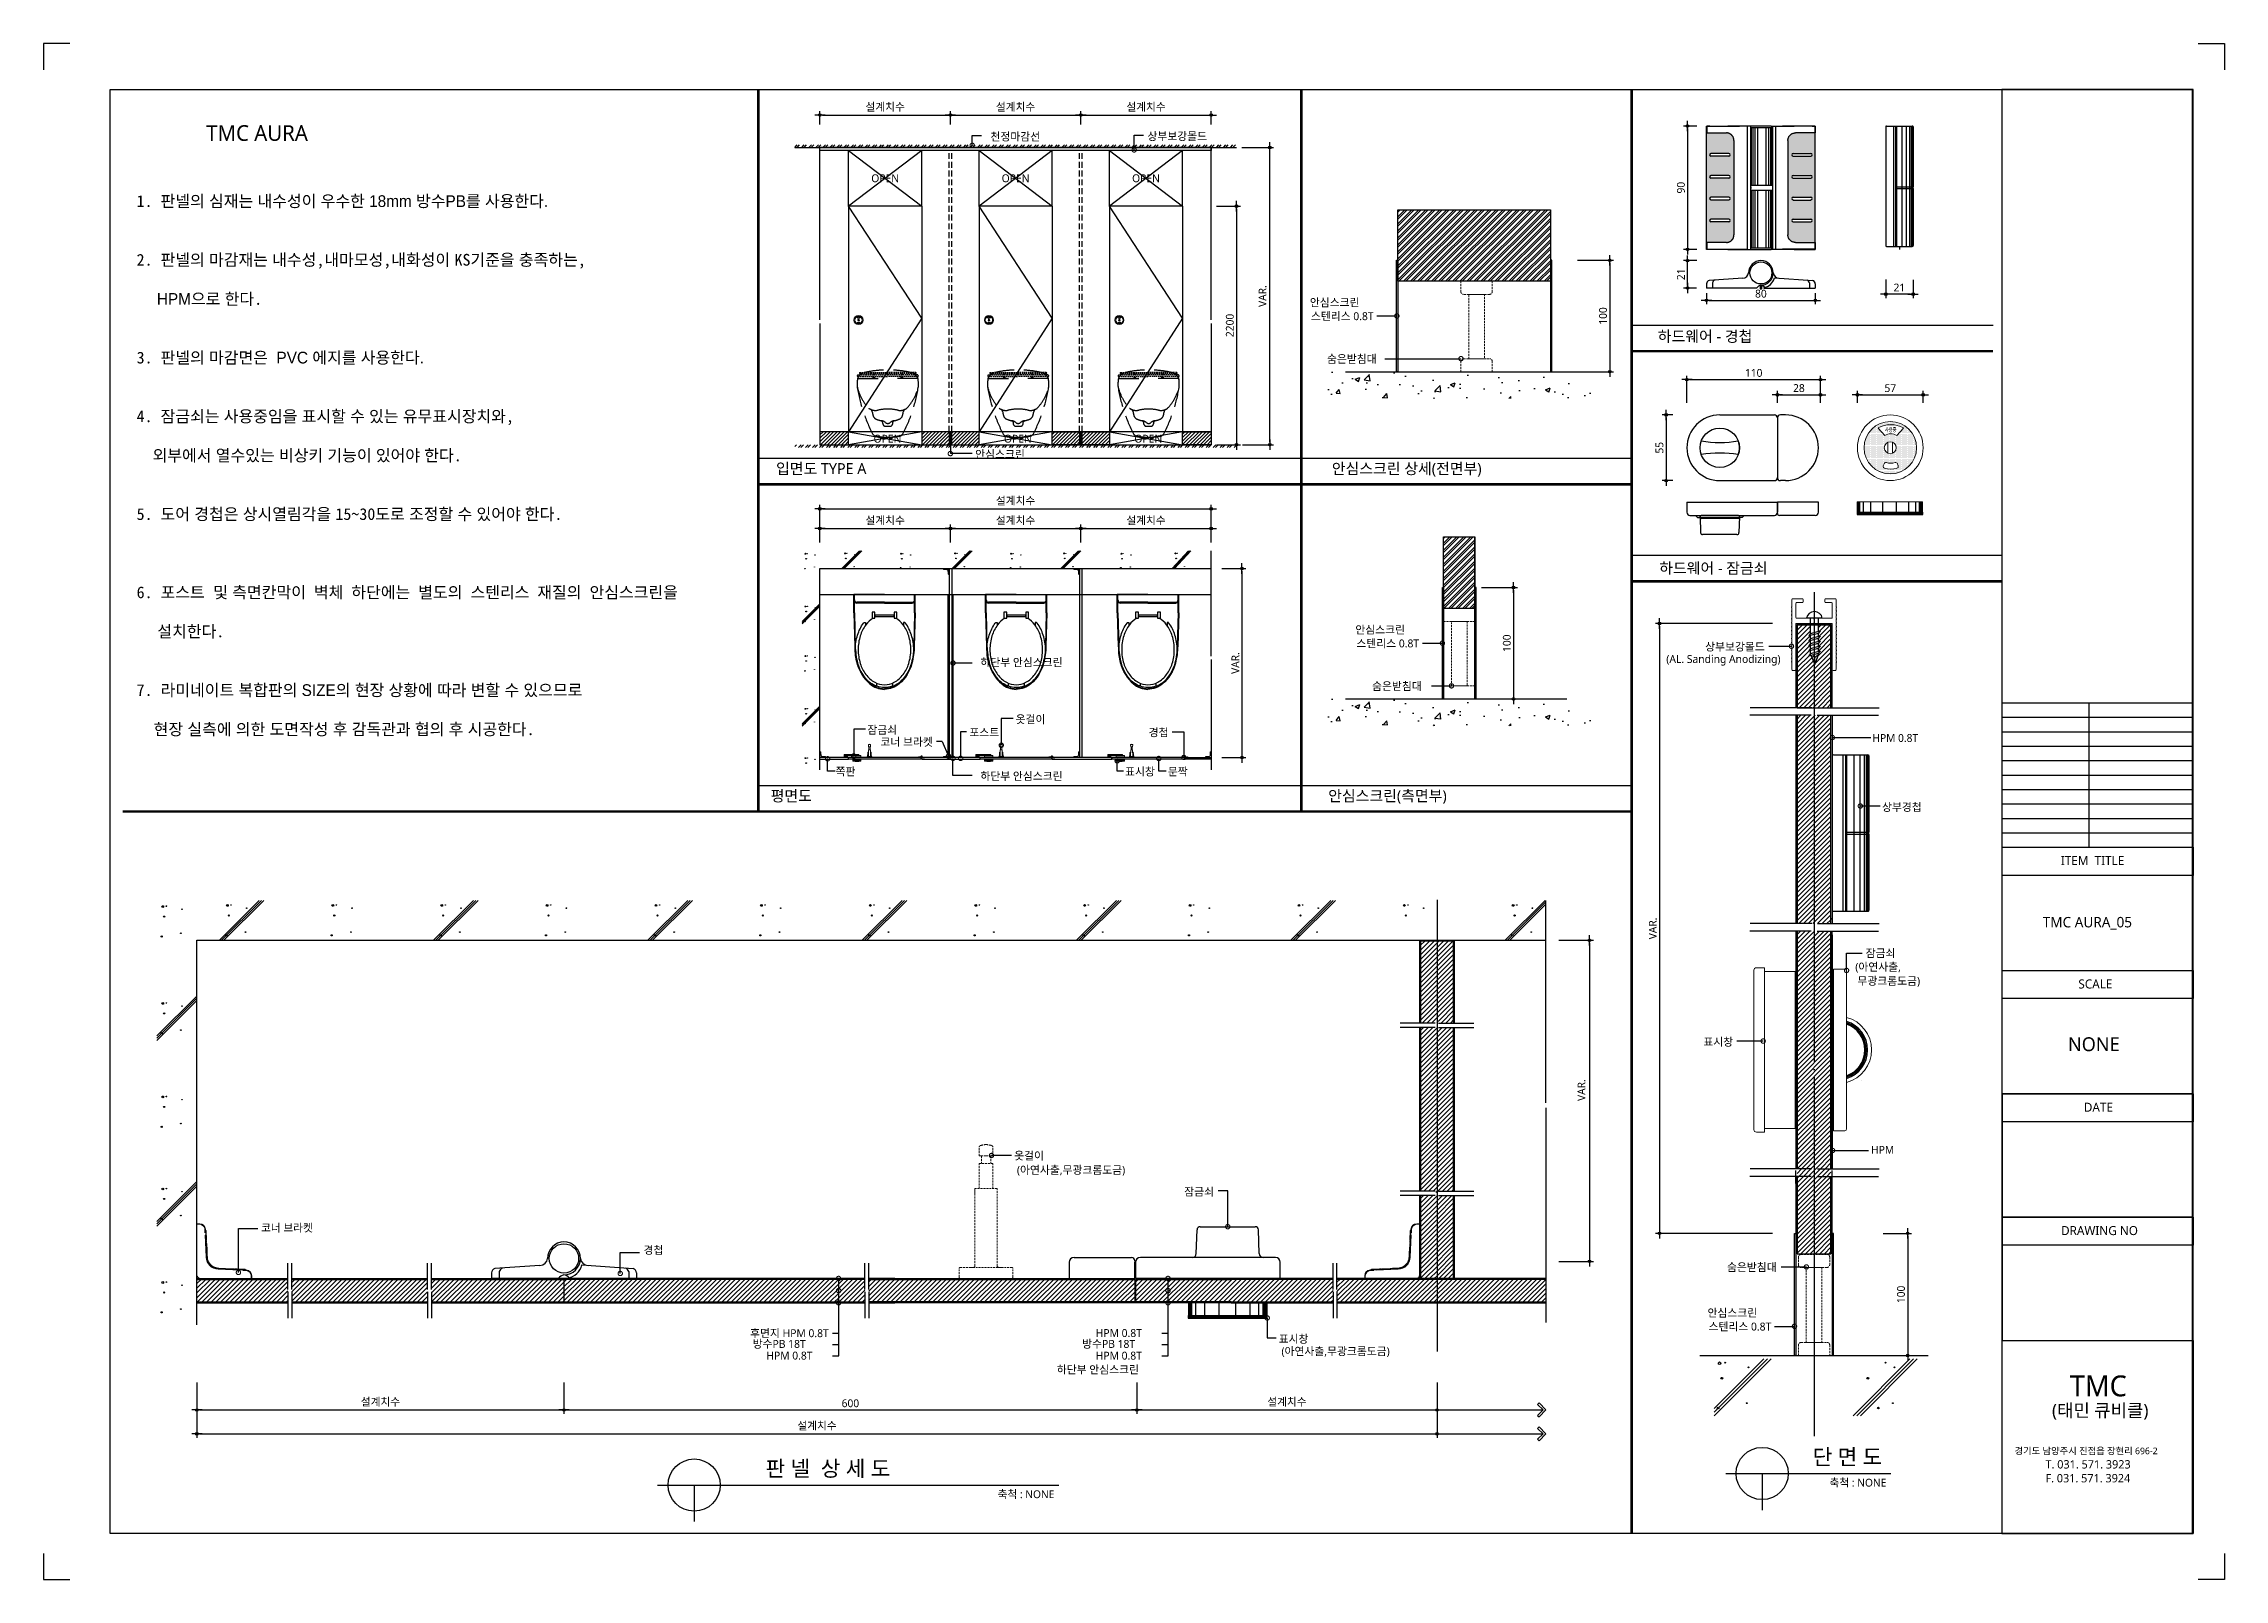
# Model space of a CAD drawing. Extents: x -256 to 8104, y -176 to 5714.
import ezdxf
from ezdxf.enums import TextEntityAlignment as Align

# ---------------------------------------------------------------- set-up
doc = ezdxf.new("R2010")
doc.units = 0
doc.header["$LTSCALE"] = 30
for name, pattern in [('CEN', [62, 60, -1, 0, -1]), ('HIDDEN', [0.375, 0.25, -0.125]), ('HIDDEN2', [4.7625, 3.175, -1.5875])]:
    doc.linetypes.add(name, pattern=pattern)
doc.layers.get('0').update_dxf_attribs({"linetype": 'CONTINUOUS'})
doc.layers.get('DEFPOINTS').update_dxf_attribs({"linetype": 'CONTINUOUS'})
for name, color, linetype in [('02---제품선', 4, 'CONTINUOUS'), ('0_toilet', 6, 'CONTINUOUS'), ('C', 2, 'CONTINUOUS'), ('curior-0Line', 252, 'CONTINUOUS'), ('DIM', 7, 'CONTINUOUS'), ('HAT', 8, 'CONTINUOUS'), ('HID', 9, 'HIDDEN'), ('jac text', 7, 'CONTINUOUS'), ('TIT', 3, 'CONTINUOUS'), ('경첩', 4, 'CONTINUOUS'), ('기타', 1, 'CONTINUOUS'), ('문자', 3, 'CONTINUOUS'), ('부자재', 4, 'CONTINUOUS'), ('상부보강몰드', 4, 'HIDDEN2'), ('옷걸이', 4, 'CONTINUOUS'), ('잠금쇠(회전형)', 4, 'CONTINUOUS'), ('중심선', 1, 'CEN'), ('치수', 1, 'CONTINUOUS'), ('판넬', 2, 'CONTINUOUS'), ('해치', 8, 'CONTINUOUS')]:
    doc.layers.add(name, color=color, linetype=linetype)
doc.styles.add('HDW', font='gulim.ttc')
doc.styles.add('돋움', font='malgun.ttf')
doc.dimstyles.new('10', dxfattribs={"dimscale": 10, "dimtxt": 3, "dimasz": 1, "dimexe": 1.5, "dimexo": 2, "dimgap": 1, "dimtad": 1, "dimdec": 0, "dimlunit": 6, "dimtxsty": '돋움', "dimblk": 'DIMDOT', "dimcen": -1, "dimdle": 1.5, "dimclrt": 3, "dimazin": 3, "dimtfac": 1, "dimtdec": 0, "dimtix": 1, "dimtmove": 2, "dimatfit": 3, "dimldrblk": 'DIMDOT', "dimarcsym": 0})
pattern_1 = [(45, (40000, 0), (-8.980256, 8.980256), [])]

# ---------------------------------------------------------------- blocks, each defined once
blk = doc.blocks.new('DIMDOT')
at = {"linetype": 'Continuous'}
blk.add_line((-2, 0), (2, 0), dxfattribs=at)
for radius in [0.5, 0.25]:
    blk.add_circle((0, 0), radius, dxfattribs=at)
blk = doc.blocks.new('*D125')
at = {"layer": 'DEFPOINTS', "color": 0}
for p in [(51541.7, 5615.9), (51041.7, 5559.6), (51541.7, 5559.6)]:
    blk.add_point(p, dxfattribs=at)
at = {"layer": 'DIM', "color": 0, "lineweight": -2, "ltscale": 10}
for p, q in [((51041.7, 5579.6), (51041.7, 5630.9)), ((51051.7, 5615.9), (51531.7, 5615.9)), ((51541.7, 5579.6), (51541.7, 5630.9))]:
    blk.add_line(p, q, dxfattribs=at)
at = {"layer": 'DIM', "color": 0, "lineweight": -2, "xscale": 10, "yscale": 10, "zscale": 10, "rotation": 180}
blk.add_blockref('DIMDOT', (51041.7, 5615.9), dxfattribs=at)
at = {"layer": 'DIM', "color": 0, "lineweight": -2, "xscale": 10, "yscale": 10, "zscale": 10}
blk.add_blockref('DIMDOT', (51541.7, 5615.9), dxfattribs=at)
at = {"layer": 'DIM', "color": 3, "insert": (51291.7, 5645.6), "char_height": 30, "attachment_point": 5, "style": '돋움'}
blk.add_mtext('설계치수', dxfattribs=at)
blk = doc.blocks.new('*D126')
at = {"layer": 'DEFPOINTS', "color": 0}
for p in [(52041.7, 5615.9), (51541.7, 5559.6), (52041.7, 5559.6)]:
    blk.add_point(p, dxfattribs=at)
at = {"layer": 'DIM', "color": 0, "lineweight": -2, "ltscale": 10}
for p, q in [((51541.7, 5579.6), (51541.7, 5630.9)), ((51551.7, 5615.9), (52031.7, 5615.9)), ((52041.7, 5579.6), (52041.7, 5630.9))]:
    blk.add_line(p, q, dxfattribs=at)
at = {"layer": 'DIM', "color": 0, "lineweight": -2, "xscale": 10, "yscale": 10, "zscale": 10, "rotation": 180}
blk.add_blockref('DIMDOT', (51541.7, 5615.9), dxfattribs=at)
at = {"layer": 'DIM', "color": 0, "lineweight": -2, "xscale": 10, "yscale": 10, "zscale": 10}
blk.add_blockref('DIMDOT', (52041.7, 5615.9), dxfattribs=at)
at = {"layer": 'DIM', "color": 3, "insert": (51791.7, 5645.6), "char_height": 30, "attachment_point": 5, "style": '돋움'}
blk.add_mtext('설계치수', dxfattribs=at)
blk = doc.blocks.new('_DOTSMALL')
at = {"color": 0, "linetype": 'ByBlock', "const_width": 0.5}
blk.add_lwpolyline([(-0.0625, 0, 1), (0.0625, 0, 1)], format="xyb", close=True, dxfattribs=at)
blk = doc.blocks.new('A$C63EC304E')
at = {"layer": '치수', "color": 1, "xscale": 2.5, "yscale": 2.5, "zscale": 2.5, "rotation": 234.3098741996962}
blk.add_blockref('_DOTSMALL', (0.31, 0.31), dxfattribs=at)
blk = doc.blocks.new('A$C2BC9653E')
at = {"layer": '치수', "xscale": 0.3333333333333333, "yscale": 0.3333333333333333, "zscale": 0.3333333333333333}
blk.add_blockref('A$C63EC304E', (0, 0), dxfattribs=at)
blk = doc.blocks.new('A$C7FC71301')
at = {"layer": '치수', "rotation": 180}
blk.add_blockref('A$C2BC9653E', (0.21, 0.21), dxfattribs=at)
blk = doc.blocks.new('A$C4A20372B')
at = {"layer": '치수'}
blk.add_blockref('A$C7FC71301', (0, 0), dxfattribs=at)
blk = doc.blocks.new('A$C566469F5')
at = {"layer": '치수'}
blk.add_blockref('A$C4A20372B', (0, 0), dxfattribs=at)
blk = doc.blocks.new('A$C7E317CD4')
at = {"layer": '해치', "xscale": 2, "yscale": 2, "zscale": 2}
blk.add_blockref('A$C566469F5', (0, 0), dxfattribs=at)
blk = doc.blocks.new('A$C601D7F27')
at = {"layer": '치수'}
blk.add_blockref('A$C7E317CD4', (0, 0), dxfattribs=at)
blk = doc.blocks.new('A$C38802C08')
at = {"layer": '치수'}
blk.add_blockref('A$C601D7F27', (0, 0), dxfattribs=at)
blk = doc.blocks.new('*D127')
at = {"layer": 'DEFPOINTS', "color": 0}
for p in [(52541.7, 5615.9), (52041.7, 5559.6), (52541.7, 5559.6)]:
    blk.add_point(p, dxfattribs=at)
at = {"layer": 'DIM', "color": 0, "lineweight": -2, "ltscale": 10}
for p, q in [((52041.7, 5579.6), (52041.7, 5630.9)), ((52051.7, 5615.9), (52531.7, 5615.9)), ((52541.7, 5579.6), (52541.7, 5630.9))]:
    blk.add_line(p, q, dxfattribs=at)
at = {"layer": 'DIM', "color": 0, "lineweight": -2, "xscale": 10, "yscale": 10, "zscale": 10, "rotation": 180}
blk.add_blockref('DIMDOT', (52041.7, 5615.9), dxfattribs=at)
at = {"layer": 'DIM', "color": 0, "lineweight": -2, "xscale": 10, "yscale": 10, "zscale": 10}
blk.add_blockref('DIMDOT', (52541.7, 5615.9), dxfattribs=at)
at = {"layer": 'DIM', "color": 3, "insert": (52291.7, 5645.6), "char_height": 30, "attachment_point": 5, "style": '돋움'}
blk.add_mtext('설계치수', dxfattribs=at)
blk = doc.blocks.new('*D128')
at = {"layer": 'DEFPOINTS', "color": 0}
for p in [(52541.7, 5266.7), (52541.7, 4351.7), (52638.6, 4351.7)]:
    blk.add_point(p, dxfattribs=at)
at = {"layer": 'DIM', "color": 0, "lineweight": -2, "ltscale": 10}
for p, q in [((52561.7, 5266.7), (52653.6, 5266.7)), ((52638.6, 5256.7), (52638.6, 4361.7)), ((52561.7, 4351.7), (52653.6, 4351.7))]:
    blk.add_line(p, q, dxfattribs=at)
at = {"layer": 'DIM', "color": 0, "lineweight": -2, "xscale": 10, "yscale": 10, "zscale": 10}
for p, rotation in [((52638.6, 5266.7), 90), ((52638.6, 4351.7), 270)]:
    blk.add_blockref('DIMDOT', p, dxfattribs=dict(at, rotation=rotation))
at = {"layer": 'DIM', "color": 3, "insert": (52613.1, 4809.2), "char_height": 30, "attachment_point": 5, "rotation": 90, "style": '돋움'}
blk.add_mtext('2200', dxfattribs=at)
blk = doc.blocks.new('*D129')
at = {"layer": 'DEFPOINTS', "color": 0}
for p in [(52562.7, 3876.8), (52562.7, 3151.8), (52659.6, 3151.8)]:
    blk.add_point(p, dxfattribs=at)
at = {"layer": 'DIM', "color": 0, "lineweight": -2, "ltscale": 10}
for p, q in [((52582.7, 3876.8), (52674.6, 3876.8)), ((52659.6, 3866.8), (52659.6, 3161.8)), ((52582.7, 3151.8), (52674.6, 3151.8))]:
    blk.add_line(p, q, dxfattribs=at)
at = {"layer": 'DIM', "color": 0, "lineweight": -2, "xscale": 10, "yscale": 10, "zscale": 10}
for p, rotation in [((52659.6, 3876.8), 90), ((52659.6, 3151.8), 270)]:
    blk.add_blockref('DIMDOT', p, dxfattribs=dict(at, rotation=rotation))
at = {"layer": 'DIM', "color": 3, "insert": (52634.4, 3514.3), "char_height": 30, "attachment_point": 5, "rotation": 90, "style": '돋움'}
blk.add_mtext('VAR.', dxfattribs=at)
blk = doc.blocks.new('*D130')
at = {"layer": 'DEFPOINTS', "color": 0}
for p in [(52541.7, 4030.4), (52041.7, 3957.3), (52541.7, 3957.3)]:
    blk.add_point(p, dxfattribs=at)
at = {"layer": 'DIM', "color": 0, "lineweight": -2, "ltscale": 10}
for p, q in [((52041.7, 3977.3), (52041.7, 4045.4)), ((52051.7, 4030.4), (52531.7, 4030.4)), ((52541.7, 3977.3), (52541.7, 4045.4))]:
    blk.add_line(p, q, dxfattribs=at)
at = {"layer": 'DIM', "color": 0, "lineweight": -2, "xscale": 10, "yscale": 10, "zscale": 10, "rotation": 180}
blk.add_blockref('DIMDOT', (52041.7, 4030.4), dxfattribs=at)
at = {"layer": 'DIM', "color": 0, "lineweight": -2, "xscale": 10, "yscale": 10, "zscale": 10}
blk.add_blockref('DIMDOT', (52541.7, 4030.4), dxfattribs=at)
at = {"layer": 'DIM', "color": 3, "insert": (52291.7, 4060), "char_height": 30, "attachment_point": 5, "style": '돋움'}
blk.add_mtext('설계치수', dxfattribs=at)
blk = doc.blocks.new('*D131')
at = {"layer": 'DEFPOINTS', "color": 0}
for p in [(52541.7, 4105.7), (51041.7, 3957.3), (52541.7, 3957.3)]:
    blk.add_point(p, dxfattribs=at)
at = {"layer": 'DIM', "color": 0, "lineweight": -2, "ltscale": 10}
for p, q in [((51041.7, 3977.3), (51041.7, 4120.7)), ((51051.7, 4105.7), (52531.7, 4105.7)), ((52541.7, 3977.3), (52541.7, 4120.7))]:
    blk.add_line(p, q, dxfattribs=at)
at = {"layer": 'DIM', "color": 0, "lineweight": -2, "xscale": 10, "yscale": 10, "zscale": 10, "rotation": 180}
blk.add_blockref('DIMDOT', (51041.7, 4105.7), dxfattribs=at)
at = {"layer": 'DIM', "color": 0, "lineweight": -2, "xscale": 10, "yscale": 10, "zscale": 10}
blk.add_blockref('DIMDOT', (52541.7, 4105.7), dxfattribs=at)
at = {"layer": 'DIM', "color": 3, "insert": (51791.7, 4135.4), "char_height": 30, "attachment_point": 5, "style": '돋움'}
blk.add_mtext('설계치수', dxfattribs=at)
blk = doc.blocks.new('*D132')
at = {"layer": 'DEFPOINTS', "color": 0}
for p in [(52041.7, 4030.4), (51541.7, 3957.3), (52041.7, 3957.3)]:
    blk.add_point(p, dxfattribs=at)
at = {"layer": 'DIM', "color": 0, "lineweight": -2, "ltscale": 10}
for p, q in [((51541.7, 3977.3), (51541.7, 4045.4)), ((51551.7, 4030.4), (52031.7, 4030.4)), ((52041.7, 3977.3), (52041.7, 4045.4))]:
    blk.add_line(p, q, dxfattribs=at)
at = {"layer": 'DIM', "color": 0, "lineweight": -2, "xscale": 10, "yscale": 10, "zscale": 10, "rotation": 180}
blk.add_blockref('DIMDOT', (51541.7, 4030.4), dxfattribs=at)
at = {"layer": 'DIM', "color": 0, "lineweight": -2, "xscale": 10, "yscale": 10, "zscale": 10}
blk.add_blockref('DIMDOT', (52041.7, 4030.4), dxfattribs=at)
at = {"layer": 'DIM', "color": 3, "insert": (51791.7, 4060), "char_height": 30, "attachment_point": 5, "style": '돋움'}
blk.add_mtext('설계치수', dxfattribs=at)
blk = doc.blocks.new('*D133')
at = {"layer": 'DEFPOINTS', "color": 0}
for p in [(51541.7, 4030.4), (51041.7, 3957.3), (51541.7, 3957.3)]:
    blk.add_point(p, dxfattribs=at)
at = {"layer": 'DIM', "color": 0, "lineweight": -2, "ltscale": 10}
for p, q in [((51041.7, 3977.3), (51041.7, 4045.4)), ((51051.7, 4030.4), (51531.7, 4030.4)), ((51541.7, 3977.3), (51541.7, 4045.4))]:
    blk.add_line(p, q, dxfattribs=at)
at = {"layer": 'DIM', "color": 0, "lineweight": -2, "xscale": 10, "yscale": 10, "zscale": 10, "rotation": 180}
blk.add_blockref('DIMDOT', (51041.7, 4030.4), dxfattribs=at)
at = {"layer": 'DIM', "color": 0, "lineweight": -2, "xscale": 10, "yscale": 10, "zscale": 10}
blk.add_blockref('DIMDOT', (51541.7, 4030.4), dxfattribs=at)
at = {"layer": 'DIM', "color": 3, "insert": (51291.7, 4060), "char_height": 30, "attachment_point": 5, "style": '돋움'}
blk.add_mtext('설계치수', dxfattribs=at)
blk = doc.blocks.new('*D134')
at = {"layer": 'DEFPOINTS', "color": 0}
for p in [(48653.4, 775.5), (50060.5, 775.5), (50060.5, 649.8)]:
    blk.add_point(p, dxfattribs=at)
at = {"layer": 'DIM', "color": 0, "lineweight": -2, "ltscale": 10}
for p, q in [((48653.4, 755.5), (48653.4, 634.8)), ((50060.5, 755.5), (50060.5, 634.8)), ((48663.4, 649.8), (50050.5, 649.8))]:
    blk.add_line(p, q, dxfattribs=at)
at = {"layer": 'DIM', "color": 0, "lineweight": -2, "xscale": 10, "yscale": 10, "zscale": 10, "rotation": 180}
blk.add_blockref('DIMDOT', (48653.4, 649.8), dxfattribs=at)
at = {"layer": 'DIM', "color": 0, "lineweight": -2, "xscale": 10, "yscale": 10, "zscale": 10}
blk.add_blockref('DIMDOT', (50060.5, 649.8), dxfattribs=at)
at = {"layer": 'DIM', "color": 3, "insert": (49357, 679.5), "char_height": 30, "attachment_point": 5, "style": '돋움'}
blk.add_mtext('설계치수', dxfattribs=at)
blk = doc.blocks.new('*D135')
at = {"layer": 'DEFPOINTS', "color": 0}
for p in [(48653.4, 775.5), (53407.3, 775.5), (53407.3, 558.3)]:
    blk.add_point(p, dxfattribs=at)
at = {"layer": 'DIM', "color": 0, "lineweight": -2, "ltscale": 10}
for p, q in [((48653.4, 755.5), (48653.4, 543.3)), ((53407.3, 755.5), (53407.3, 543.3)), ((48663.4, 558.3), (53397.3, 558.3))]:
    blk.add_line(p, q, dxfattribs=at)
at = {"layer": 'DIM', "color": 0, "lineweight": -2, "xscale": 10, "yscale": 10, "zscale": 10, "rotation": 180}
blk.add_blockref('DIMDOT', (48653.4, 558.3), dxfattribs=at)
at = {"layer": 'DIM', "color": 0, "lineweight": -2, "xscale": 10, "yscale": 10, "zscale": 10}
blk.add_blockref('DIMDOT', (53407.3, 558.3), dxfattribs=at)
at = {"layer": 'DIM', "color": 3, "insert": (51030.4, 588), "char_height": 30, "attachment_point": 5, "style": '돋움'}
blk.add_mtext('설계치수', dxfattribs=at)
blk = doc.blocks.new('*D136')
at = {"layer": 'DEFPOINTS', "color": 0}
for p in [(52256.5, 775.5), (53407.3, 775.5), (53407.3, 649.8)]:
    blk.add_point(p, dxfattribs=at)
at = {"layer": 'DIM', "color": 0, "lineweight": -2, "ltscale": 10}
for p, q in [((52256.5, 755.5), (52256.5, 634.8)), ((53407.3, 755.5), (53407.3, 634.8)), ((52266.5, 649.8), (53397.3, 649.8))]:
    blk.add_line(p, q, dxfattribs=at)
at = {"layer": 'DIM', "color": 0, "lineweight": -2, "xscale": 10, "yscale": 10, "zscale": 10, "rotation": 180}
blk.add_blockref('DIMDOT', (52256.5, 649.8), dxfattribs=at)
at = {"layer": 'DIM', "color": 0, "lineweight": -2, "xscale": 10, "yscale": 10, "zscale": 10}
blk.add_blockref('DIMDOT', (53407.3, 649.8), dxfattribs=at)
at = {"layer": 'DIM', "color": 3, "insert": (52831.9, 679.5), "char_height": 30, "attachment_point": 5, "style": '돋움'}
blk.add_mtext('설계치수', dxfattribs=at)
blk = doc.blocks.new('*D137')
at = {"layer": 'DEFPOINTS', "color": 0}
for p in [(50060.5, 775.5), (52256.5, 775.5), (52256.5, 649.8)]:
    blk.add_point(p, dxfattribs=at)
at = {"layer": 'DIM', "color": 0, "lineweight": -2, "ltscale": 10}
for p, q in [((50060.5, 755.5), (50060.5, 634.8)), ((52256.5, 755.5), (52256.5, 634.8)), ((50070.5, 649.8), (52246.5, 649.8))]:
    blk.add_line(p, q, dxfattribs=at)
at = {"layer": 'DIM', "color": 0, "lineweight": -2, "xscale": 10, "yscale": 10, "zscale": 10, "rotation": 180}
blk.add_blockref('DIMDOT', (50060.5, 649.8), dxfattribs=at)
at = {"layer": 'DIM', "color": 0, "lineweight": -2, "xscale": 10, "yscale": 10, "zscale": 10}
blk.add_blockref('DIMDOT', (52256.5, 649.8), dxfattribs=at)
at = {"layer": 'DIM', "color": 3, "insert": (51158.5, 675.3), "char_height": 30, "attachment_point": 5, "style": '돋움'}
blk.add_mtext('600', dxfattribs=at)
blk = doc.blocks.new('A$C06B31977')
for p, q in [((1.26, 11.06), (1.26, 21.17)), ((1.26, 10.11), (1.26, 0))]:
    blk.add_line(p, q)
blk = doc.blocks.new('*D138')
at = {"layer": 'DEFPOINTS', "color": 0}
for p in [(53854.1, 2451.2), (53854.1, 1219.8), (53992, 1219.8)]:
    blk.add_point(p, dxfattribs=at)
at = {"layer": 'DIM', "color": 0, "lineweight": -2, "ltscale": 10}
for p, q in [((53874.1, 2451.2), (54007, 2451.2)), ((53992, 2441.2), (53992, 1229.8)), ((53874.1, 1219.8), (54007, 1219.8))]:
    blk.add_line(p, q, dxfattribs=at)
at = {"layer": 'DIM', "color": 0, "lineweight": -2, "xscale": 10, "yscale": 10, "zscale": 10}
for p, rotation in [((53992, 2451.2), 90), ((53992, 1219.8), 270)]:
    blk.add_blockref('DIMDOT', p, dxfattribs=dict(at, rotation=rotation))
at = {"layer": 'DIM', "color": 3, "insert": (53961.2, 1876.4), "char_height": 30, "attachment_point": 5, "rotation": 90, "style": '돋움'}
blk.add_mtext('VAR.', dxfattribs=at)
blk = doc.blocks.new('A$C13EB2441')
for p, q in [((0.84, 7.37), (0.84, 14.11)), ((0.84, 6.74), (0.84, 0))]:
    blk.add_line(p, q)
blk = doc.blocks.new('*D139')
at = {"layer": 'DEFPOINTS', "color": 0}
for p in [(54877.2, 4601.3), (54365.2, 4492.7), (54877.2, 4492.7)]:
    blk.add_point(p, dxfattribs=at)
at = {"layer": 'DIM', "color": 0, "lineweight": -2, "ltscale": 10}
for p, q in [((54365.2, 4512.7), (54365.2, 4616.3)), ((54375.2, 4601.3), (54867.2, 4601.3)), ((54877.2, 4512.7), (54877.2, 4616.3))]:
    blk.add_line(p, q, dxfattribs=at)
at = {"layer": 'DIM', "color": 0, "lineweight": -2, "xscale": 10, "yscale": 10, "zscale": 10, "rotation": 180}
blk.add_blockref('DIMDOT', (54365.2, 4601.3), dxfattribs=at)
at = {"layer": 'DIM', "color": 0, "lineweight": -2, "xscale": 10, "yscale": 10, "zscale": 10}
blk.add_blockref('DIMDOT', (54877.2, 4601.3), dxfattribs=at)
at = {"layer": 'DIM', "color": 3, "insert": (54621.2, 4626.9), "char_height": 30, "attachment_point": 5, "style": '돋움'}
blk.add_mtext('110', dxfattribs=at)
blk = doc.blocks.new('*D140')
at = {"layer": 'DEFPOINTS', "color": 0}
for p in [(54877.2, 4543.3), (54712.2, 4492.7), (54877.2, 4492.7)]:
    blk.add_point(p, dxfattribs=at)
at = {"layer": 'DIM', "color": 0, "lineweight": -2, "ltscale": 10}
for p, q in [((54712.2, 4512.7), (54712.2, 4558.3)), ((54722.2, 4543.3), (54867.2, 4543.3)), ((54877.2, 4512.7), (54877.2, 4558.3))]:
    blk.add_line(p, q, dxfattribs=at)
at = {"layer": 'DIM', "color": 0, "lineweight": -2, "xscale": 10, "yscale": 10, "zscale": 10, "rotation": 180}
blk.add_blockref('DIMDOT', (54712.2, 4543.3), dxfattribs=at)
at = {"layer": 'DIM', "color": 0, "lineweight": -2, "xscale": 10, "yscale": 10, "zscale": 10}
blk.add_blockref('DIMDOT', (54877.2, 4543.3), dxfattribs=at)
at = {"layer": 'DIM', "color": 3, "insert": (54794.7, 4568.8), "char_height": 30, "attachment_point": 5, "style": '돋움'}
blk.add_mtext('28', dxfattribs=at)
blk = doc.blocks.new('*D141')
at = {"layer": 'DEFPOINTS', "color": 0}
for p in [(55270.9, 4543.3), (55018.9, 4492.7), (55270.9, 4492.7)]:
    blk.add_point(p, dxfattribs=at)
at = {"layer": 'DIM', "color": 0, "lineweight": -2, "ltscale": 10}
for p, q in [((55018.9, 4512.7), (55018.9, 4558.3)), ((55028.9, 4543.3), (55260.9, 4543.3)), ((55270.9, 4512.7), (55270.9, 4558.3))]:
    blk.add_line(p, q, dxfattribs=at)
at = {"layer": 'DIM', "color": 0, "lineweight": -2, "xscale": 10, "yscale": 10, "zscale": 10, "rotation": 180}
blk.add_blockref('DIMDOT', (55018.9, 4543.3), dxfattribs=at)
at = {"layer": 'DIM', "color": 0, "lineweight": -2, "xscale": 10, "yscale": 10, "zscale": 10}
blk.add_blockref('DIMDOT', (55270.9, 4543.3), dxfattribs=at)
at = {"layer": 'DIM', "color": 3, "insert": (55144.9, 4568.6), "char_height": 30, "attachment_point": 5, "style": '돋움'}
blk.add_mtext('57', dxfattribs=at)
blk = doc.blocks.new('*D142')
at = {"layer": 'DEFPOINTS', "color": 0}
for p in [(54422.8, 5574), (54367.8, 5100.9), (54422.8, 5100.9)]:
    blk.add_point(p, dxfattribs=at)
at = {"layer": 'DIM', "color": 0, "lineweight": -2, "ltscale": 10}
for p, q in [((54402.8, 5574), (54352.8, 5574)), ((54367.8, 5564), (54367.8, 5110.9)), ((54402.8, 5100.9), (54352.8, 5100.9))]:
    blk.add_line(p, q, dxfattribs=at)
at = {"layer": 'DIM', "color": 0, "lineweight": -2, "xscale": 10, "yscale": 10, "zscale": 10}
for p, rotation in [((54367.8, 5574), 90), ((54367.8, 5100.9), 270)]:
    blk.add_blockref('DIMDOT', p, dxfattribs=dict(at, rotation=rotation))
at = {"layer": 'DIM', "color": 3, "insert": (54342.3, 5337.5), "char_height": 30, "attachment_point": 5, "rotation": 90, "style": '돋움'}
blk.add_mtext('90', dxfattribs=at)
blk = doc.blocks.new('*D143')
at = {"layer": 'DEFPOINTS', "color": 0}
for p in [(54440.4, 4952.7), (54857.5, 4952.7), (54857.5, 4905.3)]:
    blk.add_point(p, dxfattribs=at)
at = {"layer": 'DIM', "color": 0, "lineweight": -2, "ltscale": 10}
for p, q in [((54440.4, 4932.7), (54440.4, 4890.3)), ((54857.5, 4932.7), (54857.5, 4890.3)), ((54450.4, 4905.3), (54847.5, 4905.3))]:
    blk.add_line(p, q, dxfattribs=at)
at = {"layer": 'DIM', "color": 0, "lineweight": -2, "xscale": 10, "yscale": 10, "zscale": 10, "rotation": 180}
blk.add_blockref('DIMDOT', (54440.4, 4905.3), dxfattribs=at)
at = {"layer": 'DIM', "color": 0, "lineweight": -2, "xscale": 10, "yscale": 10, "zscale": 10}
blk.add_blockref('DIMDOT', (54857.5, 4905.3), dxfattribs=at)
at = {"layer": 'DIM', "color": 3, "insert": (54648.9, 4930.8), "char_height": 30, "attachment_point": 5, "style": '돋움'}
blk.add_mtext('80', dxfattribs=at)
blk = doc.blocks.new('*D144')
at = {"layer": 'DEFPOINTS', "color": 0}
for p in [(54367.8, 5057.7), (54422.8, 5057.7), (54422.1, 4952.7)]:
    blk.add_point(p, dxfattribs=at)
at = {"layer": 'DIM', "color": 0, "lineweight": -2, "ltscale": 10}
for p, q in [((54402.8, 5057.7), (54352.8, 5057.7)), ((54367.8, 4962.7), (54367.8, 5047.7)), ((54402.1, 4952.7), (54352.8, 4952.7))]:
    blk.add_line(p, q, dxfattribs=at)
at = {"layer": 'DIM', "color": 0, "lineweight": -2, "xscale": 10, "yscale": 10, "zscale": 10}
for p, rotation in [((54367.8, 5057.7), 90), ((54367.8, 4952.7), 270)]:
    blk.add_blockref('DIMDOT', p, dxfattribs=dict(at, rotation=rotation))
at = {"layer": 'DIM', "color": 3, "insert": (54342.5, 5005.2), "char_height": 30, "attachment_point": 5, "rotation": 90, "style": '돋움'}
blk.add_mtext('21', dxfattribs=at)
blk = doc.blocks.new('*D145')
at = {"layer": 'DEFPOINTS', "color": 0}
for p in [(55127.3, 5004.9), (55232.3, 5004.1), (55127.3, 4929.2)]:
    blk.add_point(p, dxfattribs=at)
at = {"layer": 'DIM', "color": 0, "lineweight": -2, "ltscale": 10}
for p, q in [((55127.3, 4984.9), (55127.3, 4914.2)), ((55232.3, 4984.1), (55232.3, 4914.2)), ((55222.3, 4929.2), (55137.3, 4929.2))]:
    blk.add_line(p, q, dxfattribs=at)
at = {"layer": 'DIM', "color": 0, "lineweight": -2, "xscale": 10, "yscale": 10, "zscale": 10, "rotation": 180}
blk.add_blockref('DIMDOT', (55127.3, 4929.2), dxfattribs=at)
at = {"layer": 'DIM', "color": 0, "lineweight": -2, "xscale": 10, "yscale": 10, "zscale": 10}
blk.add_blockref('DIMDOT', (55232.3, 4929.2), dxfattribs=at)
at = {"layer": 'DIM', "color": 3, "insert": (55179.8, 4954.5), "char_height": 30, "attachment_point": 5, "style": '돋움'}
blk.add_mtext('21', dxfattribs=at)
blk = doc.blocks.new('A$C10E41893')
at = {"layer": '부자재'}
for p, q in [((6, 0), (6, 196)), ((123, 196), (6, 196)), ((123, 192), (6, 192)), ((55, 0), (55, 177)), ((61, 0), (61, 177)), ((6, 0), (6, -196)), ((55, 0), (55, -177)), ((61, 0), (61, -177)), ((123, -192), (6, -192)), ((123, -196), (6, -196))]:
    blk.add_line(p, q, dxfattribs=at)
for points in [[(123, 196, -0.012538), (123, 196), (335, 190, -0.055395), (445, 175, -0.154276), (577, 93, -0.179504), (612, 0, -0.179504)], [(123, 192, -0.012538), (123, 192), (335, 187, -0.055395), (444, 172, -0.154276), (574, 91, -0.179504), (608, 0, -0.179504)], [(157, -72, 0.089162), (200, -119, 0.085733), (270, -155, 0.075373), (359, -168, 0.075373), (447, -155, 0.085733), (517, -119, 0.106084), (567, -62, 0.126931), (583, 0, 0.126931), (567, 62, 0.106084), (517, 119, 0.085733), (447, 155, 0.075373), (359, 168, 0.075373), (270, 155, 0.085733), (200, 119, 0.089162), (157, 72)], [(572, 51), (589, 51), (589, 60, 0.021185), (583, 71, 0.106084), (528, 134, 0.085733), (453, 172, 0.075373), (359, 187, 0.075373), (265, 172, 0.085733), (189, 134, 0.007337), (184, 130), (184, 122), (205, 122)], [(123, -196, 0.012538), (123, -196), (335, -190, 0.055395), (445, -175, 0.154276), (577, -93, 0.179504), (612, 0, 0.179504)], [(123, -192, 0.012538), (123, -192), (335, -187, 0.055395), (444, -172, 0.154276), (574, -91, 0.179504), (608, 0, 0.179504)], [(589, -51, 0.090214), (598, 0, 0.090214), (589, 51, 0.106084)], [(572, -51), (589, -51), (589, -60, -0.021185), (583, -71, -0.106084), (528, -134, -0.085733), (453, -172, -0.075373), (359, -187, -0.075373), (265, -172, -0.085733), (189, -134, -0.007337), (184, -130), (184, -122), (205, -122)]]:
    blk.add_lwpolyline(points, format="xyb", dxfattribs=at)
blk.add_lwpolyline([(138, -61), (119, -61), (119, -79), (157, -79), (157, -61), (138, -61), (147, -61), (147, 61), (138, 61), (157, 61), (157, 79), (119, 79), (119, 61), (138, 61), (138, -61), (119, -61)], dxfattribs=at)
for centre, start, end in [((40, 177), 0, 90), ((46, 177), 0, 90), ((40, -177), 270, 0), ((46, -177), 270, 0)]:
    blk.add_arc(centre, 15, start, end, dxfattribs=at)
blk = doc.blocks.new('A$C460A2A32')
at = {"color": 0}
for p, q in [((3, 20), (0, 16)), ((3, 20), (9, 20)), ((4, 10), (162, 10)), ((9, 20), (162, 20)), ((13, 32), (11, 30)), ((13, 32), (162, 32)), ((13, 27), (162, 27)), ((312, 32), (162, 32)), ((312, 27), (162, 27)), ((316, 20), (162, 20)), ((321, 10), (162, 10)), ((312, 32), (313, 30)), ((322, 20), (316, 20)), ((322, 20), (324, 16))]:
    blk.add_line(p, q, dxfattribs=at)
for centre, radius, start, end in [((4, 14), 4, 150.0107, 270), ((13, 29), 2, 135, 270), ((109, 28), 26, 182.6717, 198.4118), ((109, 10), 26, 180, 202.6199), ((107, 28), 23, 183.0205, 200.9186), ((107, 10), 23, 180, 205.7715), ((69, 10), 23, 334.2285, 0), ((69, 28), 23, 339.0814, 356.9795), ((67, 10), 26, 337.3801, 0), ((67, 28), 26, 341.5882, 357.3283), ((257, 10), 26, 180, 202.6199), ((257, 28), 26, 182.6717, 198.4118), ((256, 28), 23, 183.0205, 200.9186), ((256, 10), 23, 180, 205.7715), ((217, 10), 23, 334.2285, 0), ((217, 28), 23, 339.0814, 356.9795), ((216, 28), 26, 341.5882, 357.3283), ((216, 10), 26, 337.3801, 0), ((312, 29), 2, 270, 45), ((321, 14), 4, 270, 29.9893)]:
    blk.add_arc(centre, radius, start, end, dxfattribs=at)
blk = doc.blocks.new('*D146')
at = {"layer": 'DEFPOINTS', "color": 0}
for p in [(54330.9, 4466.1), (54285.2, 4214.1), (54330.9, 4214.1)]:
    blk.add_point(p, dxfattribs=at)
at = {"layer": 'DIM', "color": 0, "lineweight": -2, "ltscale": 10}
for p, q in [((54310.9, 4466.1), (54270.2, 4466.1)), ((54285.2, 4456.1), (54285.2, 4224.1)), ((54310.9, 4214.1), (54270.2, 4214.1))]:
    blk.add_line(p, q, dxfattribs=at)
at = {"layer": 'DIM', "color": 0, "lineweight": -2, "xscale": 10, "yscale": 10, "zscale": 10}
for p, rotation in [((54285.2, 4466.1), 90), ((54285.2, 4214.1), 270)]:
    blk.add_blockref('DIMDOT', p, dxfattribs=dict(at, rotation=rotation))
at = {"layer": 'DIM', "color": 3, "insert": (54259.9, 4340.1), "char_height": 30, "attachment_point": 5, "rotation": 90, "style": '돋움'}
blk.add_mtext('55', dxfattribs=at)
blk = doc.blocks.new('*D147')
at = {"layer": 'DEFPOINTS', "color": 0}
for p in [(54712.9, 3666.1), (54260.1, 1327.1), (54712.9, 1327.1)]:
    blk.add_point(p, dxfattribs=at)
at = {"layer": 'DIM', "color": 0, "lineweight": -2, "ltscale": 10}
for p, q in [((54692.9, 3666.1), (54245.1, 3666.1)), ((54260.1, 3656.1), (54260.1, 1337.1)), ((54692.9, 1327.1), (54245.1, 1327.1))]:
    blk.add_line(p, q, dxfattribs=at)
at = {"layer": 'DIM', "color": 0, "lineweight": -2, "xscale": 10, "yscale": 10, "zscale": 10}
for p, rotation in [((54260.1, 3666.1), 90), ((54260.1, 1327.1), 270)]:
    blk.add_blockref('DIMDOT', p, dxfattribs=dict(at, rotation=rotation))
at = {"layer": 'DIM', "color": 3, "insert": (54234.8, 2496.6), "char_height": 30, "attachment_point": 5, "rotation": 90, "style": '돋움'}
blk.add_mtext('VAR.', dxfattribs=at)
blk = doc.blocks.new('*D148')
at = {"layer": 'DEFPOINTS', "color": 0}
for p in [(55097.3, 1327.2), (55097.3, 858.9), (55211.6, 858.9)]:
    blk.add_point(p, dxfattribs=at)
at = {"layer": 'DIM', "color": 0, "lineweight": -2, "ltscale": 10}
for p, q in [((55117.3, 1327.2), (55226.6, 1327.2)), ((55211.6, 1317.2), (55211.6, 868.9)), ((55117.3, 858.9), (55226.6, 858.9))]:
    blk.add_line(p, q, dxfattribs=at)
at = {"layer": 'DIM', "color": 0, "lineweight": -2, "xscale": 10, "yscale": 10, "zscale": 10}
for p, rotation in [((55211.6, 1327.2), 90), ((55211.6, 858.9), 270)]:
    blk.add_blockref('DIMDOT', p, dxfattribs=dict(at, rotation=rotation))
at = {"layer": 'DIM', "color": 3, "insert": (55186, 1093), "char_height": 30, "attachment_point": 5, "rotation": 90, "style": '돋움'}
blk.add_mtext('100', dxfattribs=at)
blk = doc.blocks.new('*D149')
at = {"layer": 'DEFPOINTS', "color": 0}
for p in [(53557.7, 3804.2), (53557.7, 3376.7), (53700.6, 3376.7)]:
    blk.add_point(p, dxfattribs=at)
at = {"layer": 'DIM', "color": 0, "lineweight": -2, "ltscale": 10}
for p, q in [((53577.7, 3804.2), (53715.6, 3804.2)), ((53700.6, 3794.2), (53700.6, 3386.7)), ((53577.7, 3376.7), (53715.6, 3376.7))]:
    blk.add_line(p, q, dxfattribs=at)
at = {"layer": 'DIM', "color": 0, "lineweight": -2, "xscale": 10, "yscale": 10, "zscale": 10}
for p, rotation in [((53700.6, 3804.2), 90), ((53700.6, 3376.7), 270)]:
    blk.add_blockref('DIMDOT', p, dxfattribs=dict(at, rotation=rotation))
at = {"layer": 'DIM', "color": 3, "insert": (53675, 3590.5), "char_height": 30, "attachment_point": 5, "rotation": 90, "style": '돋움'}
blk.add_mtext('100', dxfattribs=at)
blk = doc.blocks.new('*D150')
at = {"layer": 'DEFPOINTS', "color": 0}
for p in [(53926.4, 5059.1), (53926.4, 4631.7), (54069.3, 4631.7)]:
    blk.add_point(p, dxfattribs=at)
at = {"layer": 'DIM', "color": 0, "lineweight": -2, "ltscale": 10}
for p, q in [((53946.4, 5059.1), (54084.3, 5059.1)), ((54069.3, 5049.1), (54069.3, 4641.7)), ((53946.4, 4631.7), (54084.3, 4631.7))]:
    blk.add_line(p, q, dxfattribs=at)
at = {"layer": 'DIM', "color": 0, "lineweight": -2, "xscale": 10, "yscale": 10, "zscale": 10}
for p, rotation in [((54069.3, 5059.1), 90), ((54069.3, 4631.7), 270)]:
    blk.add_blockref('DIMDOT', p, dxfattribs=dict(at, rotation=rotation))
at = {"layer": 'DIM', "color": 3, "insert": (54043.7, 4845.4), "char_height": 30, "attachment_point": 5, "rotation": 90, "style": '돋움'}
blk.add_mtext('100', dxfattribs=at)
blk = doc.blocks.new('*D151')
at = {"layer": 'DEFPOINTS', "color": 0}
for p in [(52638.6, 5491.5), (52766, 5491.5), (52641.1, 4351.7)]:
    blk.add_point(p, dxfattribs=at)
at = {"layer": 'DIM', "color": 0, "lineweight": -2, "ltscale": 10}
for p, q in [((52658.6, 5491.5), (52781, 5491.5)), ((52766, 4361.7), (52766, 5481.5)), ((52661.1, 4351.7), (52781, 4351.7))]:
    blk.add_line(p, q, dxfattribs=at)
at = {"layer": 'DIM', "color": 0, "lineweight": -2, "xscale": 10, "yscale": 10, "zscale": 10}
for p, rotation in [((52766, 5491.5), 90), ((52766, 4351.7), 270)]:
    blk.add_blockref('DIMDOT', p, dxfattribs=dict(at, rotation=rotation))
at = {"layer": 'DIM', "color": 3, "insert": (52738.7, 4921.6), "char_height": 30, "attachment_point": 5, "rotation": 90, "style": '돋움'}
blk.add_mtext('VAR.', dxfattribs=at)
blk = doc.blocks.new('AURA_05', base_point=(48321.5, 175.8))
h = blk.add_hatch()
h.set_pattern_fill('ANSI31', color=3, scale=3, angle=180)
h.set_pattern_definition([(225, (48360, 0), (6.735192, -6.735192), [])])
h.paths.add_polyline_path([(51151.7, 4401.7), (51041.7, 4401.7), (51041.7, 4351.7), (51151.7, 4351.7)])
h.paths.add_polyline_path([(51536.7, 4401.7), (51431.7, 4401.7), (51431.7, 4351.7), (51536.7, 4351.7)])
h.paths.add_polyline_path([(51651.7, 4401.7), (51546.7, 4401.7), (51546.7, 4351.7), (51651.7, 4351.7)])
h.paths.add_polyline_path([(52036.7, 4401.7), (51931.7, 4401.7), (51931.7, 4351.7), (52036.7, 4351.7)])
h.paths.add_polyline_path([(52151.7, 4401.7), (52046.7, 4401.7), (52046.7, 4351.7), (52151.7, 4351.7)])
h.paths.add_polyline_path([(52541.7, 4401.7), (52431.7, 4401.7), (52431.7, 4351.7), (52541.7, 4351.7)])
h = blk.add_hatch()
h.set_pattern_fill('ANSI31', color=2, style=0)
h.set_pattern_definition([(45, (48360, 0), (-2.245064, 2.245064), [])])
h.paths.add_polyline_path([(51546.7, 4401.7), (51536.7, 4401.7), (51536.7, 4351.7), (51546.7, 4351.7)])
h = blk.add_hatch()
h.set_pattern_fill('ANSI31', color=2, style=0)
h.set_pattern_definition([(45, (48860, 0), (-2.245064, 2.245064), [])])
h.paths.add_polyline_path([(52046.7, 4401.7), (52036.7, 4401.7), (52036.7, 4351.7), (52046.7, 4351.7)])
h = blk.add_hatch()
h.set_pattern_fill('ANSI31', color=2, style=0)
h.set_pattern_definition([(45, (51538.1663, 1839.9894), (-2.245064, 2.245064), [])])
h.paths.add_polyline_path([(53432.7, 3804.2), (53427.7, 3804.2), (53427.7, 3592.5, -1), (53427.7, 3588.4), (53427.7, 3376.7), (53432.7, 3376.7)])
h.paths.add_polyline_path([(53557.7, 3588.4, -1), (53557.7, 3592.5), (53557.7, 3804.2), (53552.7, 3804.2), (53552.7, 3376.7), (53557.7, 3376.7)])
at = {"layer": 'HAT'}
h = blk.add_hatch(dxfattribs=at)
h.set_pattern_fill('ANSI32', color=256, scale=2, style=0)
h.set_pattern_definition([(45, (39705.63, -141.476), (-13.470384, 13.470384), []), (45, (39714.61, -141.476), (-13.470384, 13.470384), [])])
h.paths.add_polyline_path([(50945, 5501.5), (52638.6, 5501.5), (52638.6, 5491.5), (50945, 5491.5)])
h = blk.add_hatch(dxfattribs=at)
h.set_pattern_fill('ANSI32', color=256, scale=2, style=0)
h.set_pattern_definition([(45, (40000, 0), (-13.470384, 13.470384), []), (45, (40008.98, 0), (-13.470384, 13.470384), [])])
h.paths.add_polyline_path([(53256.9, 5252.9), (53842.3, 5252.9), (53842.3, 4978.3), (53256.9, 4978.3)])
h = blk.add_hatch(dxfattribs=at)
h.set_pattern_fill('ANSI32', color=256, scale=2, style=0)
h.set_pattern_definition([(45, (39705.63, 40.504), (-13.470384, 13.470384), []), (45, (39714.61, 40.504), (-13.470384, 13.470384), [])])
h.paths.add_polyline_path([(50945, 4341.3), (52638.6, 4341.3), (52638.6, 4351.3), (50945, 4351.3)])
h = blk.add_hatch(dxfattribs=at)
h.set_pattern_fill('ANSI32', color=256, scale=2, style=0)
h.set_pattern_definition([(45, (48351.317, 0), (-13.470384, 13.470384), []), (45, (48360.298, 0), (-13.470384, 13.470384), [])])
h.paths.add_polyline_path([(53552.7, 3998), (53432.7, 3998), (53432.7, 3723.4), (53552.7, 3723.4), (53552.7, 3804.2)])
at = {"layer": 'HAT', "transparency": 33554687}
h = blk.add_hatch(dxfattribs=at)
h.set_pattern_fill('ANSI31', color=256, scale=4, style=0)
h.set_pattern_definition(pattern_1)
h.paths.add_polyline_path([(54787.6, 3343.1), (54844, 3343.1), (54852.6, 3343.1), (54852.6, 3547.8), (54832.5, 3542.4), (54839.1, 3551.2), (54839.1, 3563.4), (54832.5, 3561.7), (54839, 3570.4), (54839.1, 3570.4), (54839.1, 3582.7), (54832.4, 3580.9), (54839, 3589.7), (54839.1, 3589.7), (54839.1, 3602), (54832.4, 3600.2), (54838.9, 3608.9), (54839.1, 3609), (54839.1, 3621.2), (54832.3, 3619.4), (54838.9, 3628.2), (54839.1, 3628.2), (54839.1, 3661.1), (54787.6, 3661.1)])
h.paths.add_polyline_path([(54866.2, 3343.1), (54917.6, 3343.1), (54917.6, 3661.1), (54869.1, 3661.1), (54869.1, 3636.2), (54875.6, 3637.9), (54869.1, 3629.2), (54869.1, 3616.9), (54875.6, 3618.7), (54869.1, 3609.9), (54869.1, 3609.9), (54869.1, 3597.7), (54875.7, 3599.4), (54869.2, 3590.7), (54869.1, 3590.7), (54869.1, 3578.4), (54875.7, 3580.2), (54869.2, 3571.4), (54869.1, 3571.4), (54869.1, 3559.2), (54875.8, 3560.9), (54869.3, 3552.2), (54869.1, 3552.1), (54869.1, 3545.6), (54855.1, 3509), (54852.6, 3514.8), (54852.6, 3343.1)])
at = {"layer": 'HAT'}
h = blk.add_hatch(dxfattribs=at)
h.set_pattern_fill('ANSI31', color=256, scale=4, style=0)
h.set_pattern_definition(pattern_1)
edge = h.paths.add_edge_path()
edge.add_line((54917.6, 3265.4), (54858.2, 3265.4))
edge.add_arc((54856.1, 3265.4), 2.08, -54.30987, 0, ccw=False)
edge.add_arc((54856.1, 3265.4), 2.08, 125.69013, 305.69013, ccw=False)
edge.add_arc((54856.1, 3265.4), 2.08, 0, 125.69013, ccw=False)
edge.add_line((54858.2, 3265.4), (54917.6, 3265.4))
edge.add_line((54917.6, 3265.4), (54917.6, 3314.1))
edge.add_line((54917.6, 3314.1), (54907.3, 3314.1))
edge.add_spline(control_points=[(54904.5, 3306.3), (54905.5, 3308.9), (54906.4, 3311.6), (54907.3, 3314.1)], knot_values=[0, 0, 0, 0, 0.152076, 0.152076, 0.152076, 0.152076], degree=3, periodic=0)
edge.add_line((54907.3, 3314.1), (54852.6, 3314.1))
edge.add_line((54852.6, 3314.1), (54852.6, 2515.6))
edge.add_line((54852.6, 2515.6), (54909.3, 2515.6))
edge.add_spline(control_points=[(54909.3, 2515.6), (54912.5, 2524.3), (54915.5, 2532.2), (54917.6, 2536)], knot_values=[0.152076, 0.152076, 0.152076, 0.152076, 0.673721, 0.673721, 0.673721, 0.673721], degree=3, periodic=0)
edge.add_spline(control_points=[(54920, 2515.6), (54920.5, 2525.6), (54921.6, 2540.9), (54918.7, 2538), (54917.6, 2536)], knot_values=[0.673721, 0.673721, 0.673721, 0.673721, 1.332503, 1.60798, 1.60798, 1.60798, 1.60798], degree=3, periodic=0)
edge.add_line((54917.6, 2536), (54917.6, 3265.4))
h.paths.add_polyline_path([(54852.6, 3314.1), (54787.6, 3314.1), (54787.6, 2515.6), (54852.6, 2515.6)])
h = blk.add_hatch(dxfattribs=at)
h.set_pattern_fill('ANSI31', color=256, scale=4, style=0)
h.set_pattern_definition(pattern_1)
h.paths.add_polyline_path([(54852.6, 2030), (54787.6, 2030), (54787.6, 1574.5), (54852.6, 1574.5), (54852.6, 1684, -0.567825), (54852.6, 1687.6)])
h.paths.add_polyline_path([(54917.6, 2030), (54852.6, 2030), (54852.6, 1687.6, -0.582142), (54855.8, 1685.8), (54917.6, 1685.8)])
edge = h.paths.add_edge_path()
edge.add_line((54917.6, 1685.8), (54855.8, 1685.8))
edge.add_arc((54853.7, 1685.8), 2.08, -54.30987, 0, ccw=False)
edge.add_arc((54853.7, 1685.8), 2.08, 239.17799, 305.69013, ccw=False)
edge.add_line((54852.6, 1684), (54852.6, 1574.5))
edge.add_line((54852.6, 1574.5), (54909.3, 1574.5))
edge.add_spline(control_points=[(54909.3, 1574.5), (54912.5, 1583.3), (54915.5, 1591.1), (54917.6, 1594.9)], knot_values=[0.152076, 0.152076, 0.152076, 0.152076, 0.673721, 0.673721, 0.673721, 0.673721], degree=3, periodic=0)
edge.add_line((54917.6, 1594.9), (54917.6, 1685.8))
h.paths.add_polyline_path([(54852.6, 2486.6), (54787.6, 2486.6), (54787.6, 2030), (54852.6, 2030)])
edge = h.paths.add_edge_path()
edge.add_line((54917.6, 2486.6), (54907.3, 2486.6))
edge.add_spline(control_points=[(54904.5, 2478.8), (54905.5, 2481.4), (54906.4, 2484), (54907.3, 2486.6)], knot_values=[0, 0, 0, 0, 0.152076, 0.152076, 0.152076, 0.152076], degree=3, periodic=0)
edge.add_line((54907.3, 2486.6), (54852.6, 2486.6))
edge.add_line((54852.6, 2486.6), (54852.6, 2030))
edge.add_line((54852.6, 2030), (54917.6, 2030))
edge.add_line((54917.6, 2030), (54917.6, 2486.6))
at = {"layer": 'HAT', "transparency": 33554687}
h = blk.add_hatch(dxfattribs=at)
h.set_pattern_fill('ANSI31', color=256, scale=4, style=0)
h.set_pattern_definition(pattern_1)
h.paths.add_polyline_path([(54787.6, 1574.5), (54787.6, 1545.5), (54842, 1545.5), (54852.6, 1545.5), (54852.6, 1574.5), (54844, 1574.5)])
h.paths.add_polyline_path([(54917.6, 1545.5), (54917.6, 1574.5), (54866.2, 1574.5), (54852.6, 1574.5), (54852.6, 1545.5), (54864.3, 1545.5)])
h = blk.add_hatch(dxfattribs=at)
h.set_pattern_fill('ANSI31', color=256, scale=4, style=0)
h.set_pattern_definition(pattern_1)
h.paths.add_polyline_path([(54842, 1545.5), (54787.6, 1545.5), (54787.6, 1248.7), (54852.6, 1248.7), (54852.6, 1545.5)])
h.paths.add_polyline_path([(54917.6, 1545.5), (54864.3, 1545.5), (54852.6, 1545.5), (54852.6, 1248.7), (54917.6, 1248.7)])
at = {"layer": '해치'}
h = blk.add_hatch(dxfattribs=at)
h.set_pattern_fill('DOTS', color=256, scale=2.628474)
h.set_pattern_definition([(0, (51478.674, 5909.0414), (2.086351, 4.172702), [0, -4.172702])])
edge = h.paths.add_edge_path()
edge.add_line((54440.9, 5127.4), (54441, 5127.4))
edge.add_spline(control_points=[(54441, 5127.4), (54441.2, 5127.4), (54452.7, 5127.4)], knot_values=[-0.724312, -0.724312, -0.724312, 0.724312, 0.724312, 0.724312], weights=[1, 0.748956, 1], degree=2, periodic=0)
edge.add_line((54452.7, 5127.4), (54516.6, 5127.4))
edge.add_spline(control_points=[(54516.6, 5127.4), (54545.5, 5127.4), (54545.5, 5156.4)], knot_values=[-1.570796, -1.570796, -1.570796, 0, 0, 0], weights=[1, 0.707107, 1], degree=2, periodic=0)
edge.add_line((54545.5, 5156.4), (54545.5, 5518.6))
edge.add_spline(control_points=[(54545.5, 5518.6), (54545.5, 5547.5), (54516.6, 5547.5)], knot_values=[0, 0, 0, 1.570796, 1.570796, 1.570796], weights=[1, 0.707107, 1], degree=2, periodic=0)
edge.add_line((54516.6, 5547.5), (54452.7, 5547.5))
edge.add_spline(control_points=[(54452.7, 5547.5), (54441.2, 5547.5), (54441, 5547.5)], knot_values=[-0.724312, -0.724312, -0.724312, 0.724312, 0.724312, 0.724312], weights=[1, 0.748956, 1], degree=2, periodic=0)
edge.add_line((54440.9, 5547.5), (54440.9, 5127.4))
h.paths.add_polyline_path([(54525.8, 5468.7, -0.414214), (54531.1, 5463.5, -0.414214), (54525.8, 5458.2), (54457.5, 5458.2, -0.414214), (54452.2, 5463.5, -0.414214), (54457.5, 5468.7)], flags=16)
h.paths.add_polyline_path([(54525.8, 5384.7, -0.414214), (54531.1, 5379.5, -0.414214), (54525.8, 5374.2), (54457.5, 5374.2, -0.414214), (54452.2, 5379.5, -0.414214), (54457.5, 5384.7)], flags=16)
h.paths.add_polyline_path([(54525.8, 5300.7, -0.414214), (54531.1, 5295.5, -0.414214), (54525.8, 5290.2), (54457.5, 5290.2, -0.414214), (54452.2, 5295.5, -0.414214), (54457.5, 5300.7)], flags=16)
h.paths.add_polyline_path([(54525.8, 5216.7, -0.414214), (54531.1, 5211.4, -0.414214), (54525.8, 5206.2), (54457.5, 5206.2, -0.414214), (54452.2, 5211.4, -0.414214), (54457.5, 5216.7)], flags=16)
h = blk.add_hatch(dxfattribs=at)
h.set_pattern_fill('DOTS', color=256, scale=2.628474)
h.set_pattern_definition([(0, (51004.0565, 5909.0414), (2.086351, 4.1727023), [0, -4.1727023])])
edge = h.paths.add_edge_path()
edge.add_spline(control_points=[(54752.3, 5518.6), (54752.3, 5547.5), (54781.3, 5547.5)], knot_values=[0, 0, 0, 1.570796, 1.570796, 1.570796], weights=[1, 0.707107, 1], degree=2, periodic=0)
edge.add_line((54781.3, 5547.5), (54845.2, 5547.5))
edge.add_spline(control_points=[(54845.2, 5547.5), (54856.7, 5547.5), (54856.9, 5547.5)], knot_values=[-0.724312, -0.724312, -0.724312, 0.724312, 0.724312, 0.724312], weights=[1, 0.748956, 1], degree=2, periodic=0)
edge.add_line((54857, 5547.5), (54857, 5127.4))
edge.add_line((54857, 5127.4), (54856.9, 5127.4))
edge.add_spline(control_points=[(54856.9, 5127.4), (54856.7, 5127.4), (54845.2, 5127.4)], knot_values=[-0.724312, -0.724312, -0.724312, 0.724312, 0.724312, 0.724312], weights=[1, 0.748956, 1], degree=2, periodic=0)
edge.add_line((54845.2, 5127.4), (54781.3, 5127.4))
edge.add_spline(control_points=[(54781.3, 5127.4), (54752.3, 5127.4), (54752.3, 5156.4)], knot_values=[-1.570796, -1.570796, -1.570796, 0, 0, 0], weights=[1, 0.707107, 1], degree=2, periodic=0)
edge.add_line((54752.3, 5156.4), (54752.3, 5518.6))
h.paths.add_polyline_path([(54772.1, 5468.7, 0.414214), (54766.8, 5463.5, 0.414214), (54772.1, 5458.2), (54840.4, 5458.2, 0.414214), (54845.7, 5463.5, 0.414214), (54840.4, 5468.7)], flags=16)
h.paths.add_polyline_path([(54772.1, 5384.7, 0.414214), (54766.8, 5379.5, 0.414214), (54772.1, 5374.2), (54840.4, 5374.2, 0.414214), (54845.7, 5379.5, 0.414214), (54840.4, 5384.7)], flags=16)
h.paths.add_polyline_path([(54772.1, 5300.7, 0.414214), (54766.8, 5295.5, 0.414214), (54772.1, 5290.2), (54840.4, 5290.2, 0.414214), (54845.7, 5295.5, 0.414214), (54840.4, 5300.7)], flags=16)
h.paths.add_polyline_path([(54772.1, 5216.7, 0.414214), (54766.8, 5211.4, 0.414214), (54772.1, 5206.2), (54840.4, 5206.2, 0.414214), (54845.7, 5211.4, 0.414214), (54840.4, 5216.7)], flags=16)
h = blk.add_hatch(dxfattribs=at)
h.set_pattern_fill('AR-CONC', color=256, style=0)
h.set_pattern_definition([(50, (51538.17, 3094.9), (182.185, -15.939), [19.05, -209.55]), (355, (51538.17, 3094.9), (-35.243, 191.057), [15.24, -167.64]), (100.451, (51553.35, 3093.58), (146.943, 175.117), [16.19, -178.09]), (46.184, (51538.17, 3145.7), (271.079, -42.042), [28.575, -314.325]), (96.636, (51560.76, 3142.2), (237.404, 247.426), [24.285, -267.135]), (351.184, (51538.17, 3145.7), (237.405, 247.425), [22.86, -251.46]), (21, (51563.57, 3133), (151.615, -102.2655), [19.05, -209.55]), (326, (51563.57, 3133), (61.802, 184.188), [15.24, -167.64]), (71.4514, (51576.2, 3124.48), (213.416, 81.923), [16.19, -178.09]), (37.5, (51538.166, 3094.907), (3.0886, 84.555), [0, -165.608, 0, -170.18, 0, -168.275]), (7.5, (51538.17, 3094.91), (66.8197, 100.1806), [0, -97.028, 0, -161.798, 0, -64.135]), (327.5, (51481.524, 3094.91), (135.5906, -5.7287), [0, -63.5, 0, -198.12, 0, -262.89]), (317.5, (51456.12, 3094.91), (148.129, 25.4265), [0, -82.55, 0, -131.572, 0, -186.69])])
h.paths.add_polyline_path([(54017.7, 4528.7), (54017.7, 4631.7), (52967.6, 4631.7), (52967.6, 4528.7)])
h = blk.add_hatch(dxfattribs=at)
h.set_pattern_fill('DOTS', color=256, scale=2.628474)
h.set_pattern_definition([(0, (49450.8684, 882.764), (2.086351, 4.1727023), [0, -4.1727023])])
h.paths.add_polyline_path([(55245.5, 4340.1, 1), (55044.2, 4340.1, 1)])
h.paths.add_polyline_path([(55121.9, 4340.1, -1), (55167.8, 4340.1, -1)], flags=16)
h.paths.add_polyline_path([(55169.6, 4387.4, 0.250537), (55123.7, 4387.4), (55097.9, 4415.8, -0.258173), (55195.4, 4415.8)], flags=16)
h.paths.add_polyline_path([(55172.3, 4278.7), (55175.1, 4270.5, -0.437988), (55170.3, 4261.5, -0.127495), (55123.1, 4261.5, -0.437988), (55118.2, 4270.5), (55121, 4278.7, -0.407197), (55129.8, 4283, 0.156299), (55163.6, 4283, -0.407197)], flags=16)
h.paths.add_polyline_path([(55120.3, 4394.4), (55120.3, 4423.6), (55172.6, 4423.6), (55172.6, 4394.4)], flags=8)
h = blk.add_hatch(dxfattribs=at)
h.set_pattern_fill('AR-CONC', color=256, style=0)
h.set_pattern_definition([(50, (51538.17, 1839.99), (182.185, -15.939), [19.05, -209.55]), (355, (51538.17, 1839.99), (-35.243, 191.057), [15.24, -167.64]), (100.451, (51553.35, 1838.66), (146.943, 175.117), [16.19, -178.09]), (46.184, (51538.17, 1890.8), (271.079, -42.042), [28.575, -314.325]), (96.636, (51560.76, 1887.29), (237.404, 247.426), [24.285, -267.135]), (351.184, (51538.17, 1890.8), (237.405, 247.425), [22.86, -251.46]), (21, (51563.57, 1878.09), (151.615, -102.2655), [19.05, -209.55]), (326, (51563.57, 1878.09), (61.802, 184.188), [15.24, -167.64]), (71.4514, (51576.2, 1869.57), (213.416, 81.923), [16.19, -178.09]), (37.5, (51538.166, 1839.99), (3.0886, 84.555), [0, -165.608, 0, -170.18, 0, -168.275]), (7.5, (51538.17, 1839.99), (66.8197, 100.1806), [0, -97.028, 0, -161.798, 0, -64.135]), (327.5, (51481.524, 1839.99), (135.5906, -5.7287), [0, -63.5, 0, -198.12, 0, -262.89]), (317.5, (51456.12, 1839.99), (148.129, 25.4265), [0, -82.55, 0, -131.572, 0, -186.69])])
h.paths.add_polyline_path([(54017.7, 3273.7), (54017.7, 3376.7), (52967.6, 3376.7), (52967.6, 3273.7)])
h = blk.add_hatch(dxfattribs=at)
h.set_pattern_fill('ANSI31', color=256, scale=4, style=0)
h.set_pattern_definition([(45, (-222903.08, -55996.612), (-8.9802561, 8.9802561), [])])
edge = h.paths.add_edge_path()
edge.add_line((53407.3, 2447.8), (53344.9, 2447.8))
edge.add_line((53344.9, 2447.8), (53344, 2446.9))
edge.add_line((53344, 2446.9), (53344, 2346.5))
edge.add_line((53344, 2346.5), (53386.8, 2346.5))
edge.add_line((53386.8, 2346.5), (53386.8, 2305))
edge.add_line((53386.8, 2305), (53344, 2305))
edge.add_line((53344, 2305), (53344, 2133.3))
edge.add_line((53344, 2133.3), (53400.6, 2133.3))
edge.add_spline(control_points=[(53400.6, 2133.3), (53403.3, 2140.9), (53409.4, 2156.3), (53405.5, 2125.4), (53407, 2122.9), (53407.3, 2122.9)], knot_values=[0.456227, 0.456227, 0.456227, 0.456227, 2.847595, 6.178025, 6.737145, 6.737145, 6.737145, 6.737145], degree=3, periodic=0)
edge.add_spline(control_points=[(53407, 2123.1), (53407.1, 2126.1), (53407.1, 2128.8), (53406.6, 2129.2), (53406.5, 2129.2)], knot_values=[0.891967, 0.891967, 0.891967, 0.891967, 1.280656, 1.337888, 1.337888, 1.337888, 1.337888], degree=3, periodic=0)
edge.add_line((53407.3, 2122.9), (53407.3, 2447.8))
edge = h.paths.add_edge_path()
edge.add_line((53470.7, 2447.8), (53407.3, 2447.8))
edge.add_line((53407.3, 2447.8), (53407.3, 2122.9))
edge.add_spline(control_points=[(53407.3, 2122.9), (53408.5, 2122.6), (53410.7, 2127), (53413.4, 2133.3)], knot_values=[6.737145, 6.737145, 6.737145, 6.737145, 8.913909, 8.913909, 8.913909, 8.913909], degree=3, periodic=0)
edge.add_spline(control_points=[(53413.4, 2133.3), (53415.4, 2138.1), (53417.7, 2144.1), (53420.1, 2150)], knot_values=[8.913909, 8.913909, 8.913909, 8.913909, 10.573873, 10.573873, 10.573873, 10.573873], degree=3, periodic=0)
edge.add_line((53413.4, 2133.3), (53470.7, 2133.3))
edge.add_line((53470.7, 2133.3), (53470.7, 2305))
edge.add_line((53470.7, 2305), (53427.8, 2305))
edge.add_line((53427.8, 2305), (53427.8, 2346.5))
edge.add_line((53427.8, 2346.5), (53470.7, 2346.5))
edge.add_line((53470.7, 2346.5), (53470.7, 2447.8))
h.paths.add_polyline_path([(53470.7, 2346.5), (53427.8, 2346.5), (53427.8, 2305), (53470.7, 2305)], flags=16)
h.paths.add_polyline_path([(53386.8, 2346.5), (53344, 2346.5), (53344, 2305), (53386.8, 2305)], flags=16)
h = blk.add_hatch(dxfattribs=at)
h.set_pattern_fill('ANSI31', color=256, scale=4, style=0)
h.set_pattern_definition([(45, (53407.324, 1802.837), (-8.98026, 8.98026), [])])
h.paths.add_polyline_path([(53470.7, 2116.2), (53344, 2116.2), (53344, 1489.5), (53470.7, 1489.5)])
at = {"layer": '해치', "transparency": 33554687}
h = blk.add_hatch(dxfattribs=at)
h.set_pattern_fill('ANSI31', color=256, scale=4)
h.set_pattern_definition(pattern_1)
edge = h.paths.add_edge_path()
edge.add_spline(control_points=[(53407.3, 1461.9), (53407, 1462), (53405.9, 1463.7), (53406.8, 1473.6), (53407, 1479.3)], knot_values=[1.337888, 1.337888, 1.337888, 1.337888, 1.524261, 2.245715, 2.245715, 2.245715, 2.245715], degree=3, periodic=0)
edge.add_spline(control_points=[(53407.3, 1479.1), (53407, 1479.1), (53405.5, 1481.6), (53409.4, 1512.5), (53403.3, 1497.1), (53400.6, 1489.5)], knot_values=[0.152076, 0.152076, 0.152076, 0.152076, 0.338449, 1.448592, 2.245715, 2.245715, 2.245715, 2.245715], degree=3, periodic=0)
edge.add_spline(control_points=[(53407, 1479.3), (53407.1, 1482.3), (53407.1, 1485), (53406.6, 1485.4), (53406.5, 1485.4)], knot_values=[0.891967, 0.891967, 0.891967, 0.891967, 1.280656, 1.337888, 1.337888, 1.337888, 1.337888], degree=3, periodic=0)
edge.add_spline(control_points=[(53406.5, 1485.4), (53405.5, 1485.5), (53403.1, 1479.5), (53400.6, 1472.4)], knot_values=[0.152076, 0.152076, 0.152076, 0.152076, 0.891967, 0.891967, 0.891967, 0.891967], degree=3, periodic=0)
edge.add_spline(control_points=[(53398.9, 1467.9), (53399.5, 1469.4), (53400, 1470.9), (53400.6, 1472.4)], knot_values=[0, 0, 0, 0, 0.152076, 0.152076, 0.152076, 0.152076], degree=3, periodic=0)
edge.add_line((53400.6, 1472.4), (53344, 1472.4))
edge.add_line((53344, 1472.4), (53344, 1299.9))
edge.add_line((53344, 1299.9), (53388.7, 1299.9))
edge.add_line((53388.7, 1299.9), (53388.7, 1258.4))
edge.add_line((53388.7, 1258.4), (53344, 1258.4))
edge.add_line((53344, 1258.4), (53344, 1154.1))
edge.add_line((53344, 1154.1), (53407.3, 1154.1))
edge.add_line((53407.3, 1154.1), (53407.3, 1461.9))
h.paths.add_polyline_path([(53470.7, 1299.9), (53425.9, 1299.9), (53425.9, 1258.4), (53470.7, 1258.4)])
h.paths.add_polyline_path([(53388.7, 1299.9), (53344, 1299.9), (53344, 1258.4), (53388.7, 1258.4)], flags=16)
h = blk.add_hatch(dxfattribs=at)
h.set_pattern_fill('ANSI31', color=256, scale=4)
h.set_pattern_definition(pattern_1)
h.paths.add_polyline_path([(53470.7, 1411.4), (53407.3, 1411.4), (53407.3, 1154.1), (53470.7, 1154.1), (53470.7, 1258.4), (53425.9, 1258.4), (53425.9, 1299.9), (53470.7, 1299.9)])
edge = h.paths.add_edge_path()
edge.add_line((53470.7, 1472.4), (53413.4, 1472.4))
edge.add_spline(control_points=[(53413.4, 1472.4), (53410.7, 1466.1), (53408.5, 1461.7), (53407.3, 1461.9)], knot_values=[2.245715, 2.245715, 2.245715, 2.245715, 2.971303, 2.971303, 2.971303, 2.971303], degree=3, periodic=0)
edge.add_line((53407.3, 1461.9), (53407.3, 1411.4))
edge.add_line((53407.3, 1411.4), (53470.7, 1411.4))
edge.add_line((53470.7, 1411.4), (53470.7, 1472.4))
h = blk.add_hatch(dxfattribs=at)
h.set_pattern_fill('ANSI31', color=256, scale=4, style=0)
h.set_pattern_definition(pattern_1)
h.paths.add_polyline_path([(49002.4, 1102.5), (49002.4, 1112), (49002.4, 1150.8), (48653.4, 1150.8), (48653.4, 1064.1), (49002.4, 1064.1)])
h.paths.add_polyline_path([(49017.1, 1102.5), (49017.1, 1112), (49017.1, 1150.8), (49537.5, 1150.8), (49537.5, 1102.5), (49537.5, 1064.1), (49017.1, 1064.1)])
at = {"layer": '해치'}
h = blk.add_hatch(dxfattribs=at)
h.set_pattern_fill('ANSI31', color=256, scale=4)
h.set_pattern_definition(pattern_1)
h.paths.add_polyline_path([(50060.5, 1064.1), (50060.5, 1150.8), (49552.1, 1150.8), (49552.1, 1064.1)])
at = {"layer": '해치', "transparency": 33554687}
h = blk.add_hatch(dxfattribs=at)
h.set_pattern_fill('ANSI31', color=256, scale=4)
h.set_pattern_definition(pattern_1)
h.paths.add_polyline_path([(50060.5, 1150.8), (50060.5, 1064.1), (51113.5, 1064.1), (51113.5, 1105.4, -0.610943), (51111.8, 1108.7, -0.241509), (51113.5, 1109.6), (51113.5, 1150.8)])
h = blk.add_hatch(dxfattribs=at)
h.set_pattern_fill('ANSI31', color=256, scale=4)
h.set_pattern_definition(pattern_1)
h.paths.add_polyline_path([(51214.2, 1150.8), (51113.5, 1150.8), (51113.5, 1109.6, -0.610943), (51115.2, 1106.3, -0.241509), (51113.5, 1105.4), (51113.5, 1064.1), (51214.2, 1064.1)])
h = blk.add_hatch(dxfattribs=at)
h.set_pattern_fill('ANSI31', color=256, scale=4)
h.set_pattern_definition(pattern_1)
h.paths.add_polyline_path([(52248.5, 1064.1), (52248.5, 1150.8), (51328.4, 1150.8), (51228.8, 1150.8), (51228.8, 1112), (51228.8, 1102.5), (51228.8, 1064.1), (51328.4, 1064.1)])
h = blk.add_hatch(dxfattribs=at)
h.set_pattern_fill('ANSI31', color=256, scale=4, style=0)
h.set_pattern_definition(pattern_1)
h.paths.add_polyline_path([(53023.4, 1102.5), (53023.4, 1112), (53023.4, 1150.8), (53407.3, 1150.8), (53407.3, 1064.1), (53023.4, 1064.1)])
edge = h.paths.add_edge_path()
edge.add_line((53008.8, 1102.5), (53008.8, 1112))
edge.add_line((53008.8, 1112), (53008.8, 1150.8))
edge.add_line((53008.8, 1150.8), (52376.3, 1150.8))
edge.add_line((52376.3, 1150.8), (52376.3, 1109.6))
edge.add_arc((52376.3, 1107.5), 2.08, -35.69013, 90, ccw=False)
edge.add_arc((52376.3, 1107.5), 2.08, 270, 324.30987, ccw=False)
edge.add_line((52376.3, 1105.4), (52376.3, 1064.1))
edge.add_line((52376.3, 1064.1), (53008.8, 1064.1))
edge.add_line((53008.8, 1064.1), (53008.8, 1102.5))
h.paths.add_polyline_path([(52251.5, 1150.8), (52251.5, 1064.1), (52376.3, 1064.1), (52376.3, 1105.4, -0.610943), (52374.6, 1108.7, -0.241509), (52376.3, 1109.6), (52376.3, 1150.8)])
h.paths.add_polyline_path([(53825, 1150.8), (53407.3, 1150.8), (53407.3, 1064.1), (53825, 1064.1)])
at = {"color": 2}
for p, q in [((48065.6, 5890), (48065.6, 5790)), ((48065.6, 5890), (48065.6, 5790)), ((48065.6, 5890), (48065.6, 5790)), ((48165.6, 5890), (48065.6, 5890)), ((48065.6, 5890), (48065.6, 5790)), ((56325.6, 5890), (56425.6, 5890)), ((56325.6, 5890), (56425.6, 5890)), ((56325.6, 5890), (56425.6, 5890)), ((56425.6, 5890), (56425.6, 5790)), ((56425.6, 5890), (56425.6, 5790)), ((56425.6, 5890), (56425.6, 5790)), ((50945, 5491.5), (52638.6, 5491.5)), ((55179.8, 5112.5), (55179.8, 5100.9)), ((53056.9, 4631.7), (53946.4, 4631.7)), ((51431.7, 4401.7), (51431.7, 4351.7)), ((51536.7, 4401.7), (51536.7, 4351.7)), ((52036.7, 4401.7), (52036.7, 4351.7)), ((52151.7, 4401.7), (52151.7, 4351.7)), ((51531.7, 3776.8), (51531.7, 3151.8)), ((51551.7, 3776.8), (51551.7, 3151.8)), ((53056.9, 3376.7), (53904.6, 3376.7)), ((54787.6, 3343.1), (54917.6, 3343.1)), ((50060.5, 1154.1), (50060.5, 1060.8)), ((52248.5, 1150.8), (52248.5, 1064.1)), ((52251.5, 1150.8), (52251.5, 1064.1)), ((48065.6, 100), (48065.6, 0)), ((48065.6, 100), (48065.6, 0)), ((48065.6, 100), (48065.6, 0)), ((48065.6, 100), (48065.6, 0)), ((56425.6, 100), (56425.6, 0)), ((56425.6, 100), (56425.6, 0)), ((56425.6, 100), (56425.6, 0)), ((48065.6, 0), (48165.6, 0)), ((56425.6, 0), (56325.6, 0)), ((56425.6, 0), (56325.6, 0)), ((56425.6, 0), (56325.6, 0))]:
    blk.add_line(p, q, dxfattribs=at)
for p, q in [((51041.7, 4830.4), (51041.7, 5491.5)), ((52541.7, 4830.4), (52541.7, 5491.5)), ((51041.7, 4816.6), (51041.7, 4351.7)), ((52541.7, 4816.6), (52541.7, 4351.7)), ((51041.7, 4351.7), (52541.7, 4351.7)), ((52541.7, 3541), (52541.7, 3944.6)), ((51041.7, 3105.1), (51041.7, 3876.8)), ((51041.7, 3876.8), (52541.7, 3876.8)), ((51041.7, 3776.8), (52541.7, 3776.8)), ((52541.7, 3527.6), (52541.7, 3105.1)), ((53825, 1827.5), (53825, 2604.3)), ((48653.4, 2451.2), (53825, 2451.2)), ((48653.4, 976.2), (48653.4, 2451.2)), ((53400.7, 2133.3), (53265.9, 2133.3)), ((53413.4, 2133.3), (53548.2, 2133.3)), ((53825, 1808.5), (53825, 985.2)), ((53400.7, 1489.5), (53265.9, 1489.5)), ((53413.4, 1489.5), (53548.2, 1489.5)), ((54415.4, 858.9), (55289.8, 858.9))]:
    blk.add_line(p, q)
at = {"color": 8}
for p, q in [((54153.5, 4810.5), (55538.7, 4810.5)), ((50805.6, 4299.9), (54153.5, 4299.9)), ((54153.5, 3927.8), (55573.1, 3927.8)), ((50805.6, 3045), (52768.2, 3045)), ((52768.2, 3045), (54153.5, 3045))]:
    blk.add_line(p, q, dxfattribs=at)
at = {"color": 4}
for p, q in [((51530.4, 3874.7), (51520.7, 3875.3)), ((51530.4, 3874.7), (51531.1, 3874.7)), ((51534.5, 3870.9), (51535, 3860.8)), ((52030.4, 3874.7), (52020.7, 3875.3)), ((52030.4, 3874.7), (52031.1, 3874.7)), ((52034.5, 3870.9), (52035, 3860.8))]:
    blk.add_line(p, q, dxfattribs=at)
at = {"color": 2}
for points in [[(48320.8, 5714.2), (55573.1, 5714.2), (55573.1, 175.8), (48320.8, 175.8)], [(48320.8, 5714.2), (55573.1, 5714.2), (55573.1, 175.8), (48320.8, 175.8)], [(48320.8, 5714.2), (56302.7, 5714.2), (56302.7, 175.8), (48320.8, 175.8)], [(51041.7, 5491.5), (52541.7, 5491.5), (52541.7, 5480.5), (51041.7, 5480.5)], [(53251.9, 5059.1), (53256.9, 5059.1), (53256.9, 4631.7), (53251.9, 4631.7)], [(53847.3, 5059.1), (53842.3, 5059.1), (53842.3, 4631.7), (53847.3, 4631.7)], [(51151.7, 4401.7), (51041.7, 4401.7), (51041.7, 4351.7), (51151.7, 4351.7)], [(51651.7, 4401.7), (51431.7, 4401.7), (51431.7, 4351.7), (51651.7, 4351.7)], [(51546.7, 4401.7), (51536.7, 4401.7), (51536.7, 4351.7), (51546.7, 4351.7)], [(51931.7, 4401.7), (52151.7, 4401.7), (52151.7, 4351.7), (51931.7, 4351.7)], [(52046.7, 4401.7), (52036.7, 4401.7), (52036.7, 4351.7), (52046.7, 4351.7)], [(52431.7, 4401.7), (52541.7, 4401.7), (52541.7, 4351.7), (52431.7, 4351.7)], [(53427.7, 3804.2), (53432.7, 3804.2), (53432.7, 3376.7), (53427.7, 3376.7)], [(53557.7, 3804.2), (53552.7, 3804.2), (53552.7, 3376.7), (53557.7, 3376.7)], [(54777.6, 1327.1), (54782.6, 1327.1), (54782.6, 858.9), (54777.6, 858.9)], [(54927.6, 1327.1), (54922.6, 1327.1), (54922.6, 858.9), (54927.6, 858.9)]]:
    blk.add_lwpolyline(points, close=True, dxfattribs=at)
at = {"color": 8, "const_width": 10}
for points in [[(50805.6, 2945), (50805.6, 5714.2)], [(52886.6, 2945), (52886.6, 5714.2)], [(54153.5, 175.8), (54153.5, 5714.2)], [(54153.5, 4710.5), (55538.7, 4710.5)], [(50805.6, 4199.9), (54153.5, 4199.9)], [(54153.5, 3827.8), (55573.1, 3827.8)], [(48368.9, 2945), (54153.5, 2945)]]:
    blk.add_lwpolyline(points, dxfattribs=at)
at = {"color": 4}
for centre, radius, start, end in [((51520.8, 3876.9), 1.61, 184.02269, 266.84997), ((51530.9, 3871.1), 3.66, 356.64811, 86.2207), ((51536.7, 3861), 1.65, 186.1664, 269.59836), ((52020.8, 3876.9), 1.61, 184.02269, 266.84997), ((52030.8, 3871.1), 3.66, 356.64811, 86.2207), ((52036.6, 3861), 1.65, 186.1664, 269.59836)]:
    blk.add_arc(centre, radius, start, end, dxfattribs=at)
at = {"layer": '02---제품선'}
for p, q in [((54491.2, 4466.1), (54700.5, 4466.1)), ((54712.2, 4454.5), (54712.2, 4225.7)), ((54712.2, 4454.5), (54712.2, 4225.7)), ((54743.2, 4466.1), (54723.8, 4466.1)), ((54491.2, 4214.1), (54700.5, 4214.1)), ((54743.2, 4214.1), (54723.8, 4214.1)), ((54365.2, 4131.1), (54712.2, 4131.1)), ((54365.2, 4131.1), (54365.2, 4092.4)), ((54712.2, 4131.1), (54712.2, 4092.4)), ((54869.2, 4131.1), (54712.2, 4131.1)), ((54712.2, 4088.5), (54712.2, 4131.1)), ((54869.2, 4092.4), (54869.2, 4131.1)), ((54376.8, 4080.7), (54398.1, 4080.7)), ((54398.1, 4080.7), (54584.2, 4080.7)), ((54405.9, 4073), (54398.1, 4080.7)), ((54405.9, 4073), (54413.6, 4073)), ((54413.6, 4073), (54568.7, 4073)), ((54415.5, 4074.9), (54417.6, 4014.5)), ((54415.6, 4073), (54415.6, 4076.8)), ((54562.9, 4080.7), (54419.4, 4080.7)), ((54562.9, 4069.1), (54419.4, 4069.1)), ((54566.8, 4074.9), (54564.7, 4014.5)), ((54566.8, 4073), (54566.8, 4076.8)), ((54576.5, 4073), (54568.7, 4073)), ((54576.5, 4073), (54584.2, 4080.7)), ((54584.2, 4080.7), (54700.5, 4080.7)), ((54857.5, 4080.7), (54719.9, 4080.7)), ((54557, 4007.1), (54425.4, 4007.1)), ((52484.1, 1249.3), (52487.3, 1340.7)), ((52499.7, 1352.6), (52710.3, 1352.6)), ((52725.9, 1249.3), (52722.7, 1340.7)), ((51997.2, 1216.2), (51997.2, 1154.1)), ((52015.8, 1234.8), (52236, 1234.8)), ((52248.5, 1222.4), (52248.5, 1154.1)), ((52248.5, 1154.1), (52248.5, 1216.2)), ((52251.5, 1216.2), (52251.5, 1154.1)), ((52456.2, 1234.8), (52270.1, 1234.8)), ((52469.2, 1234.8), (52456.2, 1234.8)), ((52740.9, 1234.8), (52469.2, 1234.8)), ((52788, 1234.8), (52740.9, 1234.8)), ((52806.6, 1154.1), (52806.6, 1216.2)), ((51997.2, 1154.1), (52248.5, 1154.1)), ((52806.6, 1154.1), (52251.5, 1154.1))]:
    blk.add_line(p, q, dxfattribs=at)
blk.add_circle((54491.2, 4340.1), 75.6, dxfattribs=at)
blk.add_circle((54491.2, 4340.1), 75.6, dxfattribs=at)
for centre, radius, start, end in [((54491.2, 4340.1), 126, 90, 180), ((54700.5, 4454.5), 11.6, 0, 90), ((54723.8, 4454.5), 11.6, 90, 180), ((54743.2, 4340.1), 126, 0, 90), ((54491.2, 4776.9), 416.6, 260.2031, 279.7969), ((54491.2, 4340.1), 75.6, 340.75123, 19.24877), ((54491.2, 4340.1), 126, 180, 270), ((54491.2, 3903.3), 416.6, 80.2031, 99.7969), ((54743.2, 4340.1), 126, 270, 0), ((54700.5, 4225.7), 11.6, 270, 0), ((54723.8, 4225.7), 11.6, 180, 270), ((54376.8, 4092.4), 11.6, 180, 270), ((54419.4, 4076.8), 3.88, 90, 180), ((54419.4, 4073), 3.88, 180, 270), ((54425.4, 4014.8), 7.75, 182, 270), ((54557, 4014.8), 7.75, 270, 358), ((54562.9, 4076.8), 3.88, 0, 90), ((54562.9, 4073), 3.88, 270, 0), ((54700.5, 4092.4), 11.6, 270, 0), ((54719.9, 4088.5), 7.75, 180, 270), ((54857.5, 4092.4), 11.6, 270, 0), ((52499.7, 1340.2), 12.4, 90, 178), ((52710.3, 1340.2), 12.4, 2, 90), ((52015.8, 1216.2), 18.6, 90, 180), ((52236, 1222.4), 12.4, 0, 90), ((52270.1, 1216.2), 18.6, 90, 180), ((52469.2, 1249.8), 15, 270, 358), ((52740.9, 1249.8), 15, 182, 270), ((52788, 1216.2), 18.6, 0, 90)]:
    blk.add_arc(centre, radius, start, end, dxfattribs=at)
at = {"layer": '0_toilet'}
for p, q in [((51536.7, 3876.8), (51536.7, 3151.8)), ((51546.7, 3876.8), (51546.7, 3151.8)), ((52036.7, 3876.8), (52036.7, 3151.8)), ((52046.8, 3151.8), (52046.8, 3876.8)), ((51150.6, 3151.8), (51041.7, 3151.8)), ((51041.7, 3145.8), (51150.6, 3145.8)), ((51150.6, 3145.8), (51150.6, 3151.8)), ((51430.2, 3151.8), (51151.3, 3151.8)), ((51151.3, 3145.8), (51151.3, 3151.8)), ((51430.2, 3145.8), (51151.3, 3145.8)), ((51430.2, 3145.8), (51430.2, 3151.8)), ((51655.6, 3151.8), (51431.7, 3151.8)), ((51431.7, 3145.8), (51431.7, 3151.8)), ((51431.7, 3145.8), (51655.6, 3145.8)), ((51655.6, 3145.8), (51655.6, 3151.8)), ((51930.2, 3151.8), (51656.4, 3151.8)), ((51656.4, 3145.8), (51656.4, 3151.8)), ((51930.2, 3145.8), (51656.4, 3145.8)), ((51930.2, 3145.8), (51930.2, 3151.8)), ((52160.7, 3151.8), (51931.7, 3151.8)), ((51931.7, 3145.8), (51931.7, 3151.8)), ((51931.7, 3145.8), (52160.7, 3145.8)), ((52160.7, 3145.8), (52160.7, 3151.8)), ((52440.3, 3151.8), (52161.4, 3151.8)), ((52161.4, 3145.8), (52161.4, 3151.8)), ((52440.3, 3145.8), (52161.4, 3145.8)), ((52440.3, 3145.8), (52440.3, 3151.8)), ((52441.8, 3151.8), (52541.7, 3151.8)), ((52441.8, 3145.8), (52441.8, 3151.8)), ((52541.7, 3145.8), (52441.8, 3145.8))]:
    blk.add_line(p, q, dxfattribs=at)
at = {"layer": 'C'}
for p, q in [((54787.6, 3661.1), (54787.6, 3343.1)), ((54787.6, 3661.1), (54917.6, 3661.1)), ((54917.6, 3343.1), (54917.6, 3661.1)), ((54787.6, 3314.1), (54787.6, 2515.6)), ((54917.6, 2515.6), (54917.6, 3314.1)), ((54787.6, 2486.6), (54787.6, 1574.5)), ((54917.6, 1574.5), (54917.6, 2486.6)), ((54787.6, 1545.5), (54787.6, 1248.7)), ((54917.6, 1248.7), (54917.6, 1545.5)), ((54787.6, 1248.7), (54917.6, 1248.7)), ((48653.4, 1150.8), (49002.4, 1150.8)), ((49017.1, 1150.8), (49537.5, 1150.8)), ((49552.1, 1150.8), (50060.5, 1150.8)), ((51214.2, 1150.8), (50060.5, 1150.8)), ((51228.8, 1150.8), (52248.5, 1150.8)), ((51328.4, 1150.8), (51228.8, 1150.8)), ((52251.5, 1150.8), (52618.5, 1150.8)), ((53008.8, 1150.8), (52618.5, 1150.8)), ((53825, 1150.8), (53023.4, 1150.8)), ((48653.4, 1064.1), (49002.4, 1064.1)), ((49017.1, 1064.1), (49537.5, 1064.1)), ((49552.1, 1064.1), (50076.7, 1064.1)), ((50060.5, 1064.1), (51214.2, 1064.1)), ((52248.5, 1064.1), (51228.8, 1064.1)), ((51228.8, 1064.1), (51328.4, 1064.1)), ((52618.5, 1064.1), (52251.5, 1064.1)), ((52618.5, 1064.1), (53008.8, 1064.1)), ((53023.4, 1064.1), (53825, 1064.1))]:
    blk.add_line(p, q, dxfattribs=at)
at = {"layer": 'curior-0Line'}
for p, q in [((55573.1, 5714.2), (55573.1, 176.6)), ((55573.5, 3361.7), (56305.6, 3361.7)), ((55905.7, 3361.7), (55905.7, 2808)), ((55573.5, 3306.3), (56305.6, 3306.3)), ((55573.5, 3251), (56305.6, 3251)), ((55573.5, 3195.6), (56305.6, 3195.6)), ((55573.5, 3140.2), (56305.6, 3140.2)), ((55573.5, 3084.8), (56305.6, 3084.8)), ((55573.5, 3029.5), (56305.6, 3029.5)), ((55573.5, 2974.1), (56305.6, 2974.1)), ((55573.5, 2918.7), (56305.6, 2918.7)), ((55573.5, 2863.3), (56305.6, 2863.3)), ((55573.5, 2808), (56305.6, 2808))]:
    blk.add_line(p, q, dxfattribs=at)
for points in [[(56305.6, 5714.2), (55573.1, 5714.2), (55573.1, 175.8), (56305.6, 175.8)], [(55573.5, 2808), (56305.6, 2808), (56305.6, 2700.2), (55573.5, 2700.2)], [(55573.5, 2335.1), (56305.6, 2335.1), (56305.6, 2227.3), (55573.5, 2227.3)], [(55573.5, 1389.2), (56305.6, 1389.2), (56305.6, 1862.2), (55573.5, 1862.2)], [(55573.5, 1862.2), (56305.6, 1862.2), (56305.6, 1754.4), (55573.5, 1754.4)], [(55573.5, 916.3), (56305.6, 916.3), (56305.6, 1389.2), (55573.5, 1389.2)], [(55573.5, 1389.2), (56305.6, 1389.2), (56305.6, 1281.5), (55573.5, 1281.5)], [(56305.6, 176.6), (55573.8, 176.6), (55573.8, 916.3), (56305.6, 916.3)]]:
    blk.add_lwpolyline(points, close=True, dxfattribs=at)
at = {"layer": 'DIM', "ltscale": 10}
for p, q in [((53792.5, 670.9), (53798.3, 676.6)), ((53813.6, 649.8), (53792.5, 670.9)), ((53825, 649.8), (53798.3, 676.6)), ((53407.3, 649.8), (53813.6, 649.8)), ((53813.6, 649.8), (53792.5, 628.7)), ((53792.5, 628.7), (53798.3, 623)), ((53825, 649.8), (53798.3, 623)), ((53407.3, 558.3), (53813.6, 558.3)), ((53792.5, 579.4), (53798.3, 585.1)), ((53813.6, 558.3), (53792.5, 579.4)), ((53813.6, 558.3), (53792.5, 537.3)), ((53792.5, 537.3), (53798.3, 531.6)), ((53825, 558.3), (53798.3, 585.1)), ((53825, 558.3), (53798.3, 531.6))]:
    blk.add_line(p, q, dxfattribs=at)
at = {"layer": 'HAT'}
for radius, start, end in [(114.6, 287.40403, 72.59597), (109.6, 288.22512, 71.77488), (106.6, 288.75679, 71.24321), (104.6, 289.12917, 70.87083)]:
    blk.add_arc((54943.3, 2030.6), radius, start, end, dxfattribs=at)
at = {"layer": 'HID', "ltscale": 3}
for p, q in [((51536.7, 4401.7), (51536.7, 5480.5)), ((51546.7, 4401.7), (51546.7, 5480.5)), ((52036.7, 4401.7), (52036.7, 5480.5)), ((52046.7, 4401.7), (52046.7, 5480.5))]:
    blk.add_line(p, q, dxfattribs=at)
at = {"layer": 'HID', "ltscale": 10}
for p, q in [((51189.5, 4605.8), (51301.7, 4605.8)), ((51413.9, 4605.8), (51301.7, 4605.8)), ((51689.5, 4605.8), (51801.7, 4605.8)), ((51913.9, 4605.8), (51801.7, 4605.8)), ((52189.5, 4605.8), (52301.7, 4605.8)), ((52413.9, 4605.8), (52301.7, 4605.8))]:
    blk.add_line(p, q, dxfattribs=at)
at = {"layer": 'HID', "lineweight": 15}
for p, q in [((51652.6, 1624.3), (51652.6, 1659.8)), ((51652.6, 1624.3), (51660.5, 1624.3)), ((51652.6, 1499.4), (51652.6, 1594.5)), ((51704.5, 1594.5), (51652.6, 1594.5)), ((51660.5, 1624.3), (51678.5, 1624.3)), ((51660.5, 1624.3), (51660.5, 1594.5)), ((51696.6, 1624.3), (51678.5, 1624.3)), ((51704.5, 1624.3), (51696.6, 1624.3)), ((51696.6, 1624.3), (51696.6, 1594.5)), ((51704.5, 1624.3), (51704.5, 1659.8)), ((51704.5, 1499.4), (51704.5, 1594.5)), ((51721.2, 1499.4), (51635.8, 1499.4)), ((51635.8, 1475.7), (51635.8, 1499.4)), ((51635.8, 1201.8), (51635.8, 1499.4)), ((51721.2, 1201.8), (51721.2, 1499.4)), ((51575.3, 1159.1), (51575.3, 1191.8)), ((51630.8, 1196.8), (51580.3, 1196.8)), ((51736.2, 1196.8), (51620.8, 1196.8)), ((51726.2, 1196.8), (51776.7, 1196.8)), ((51781.7, 1159.1), (51781.7, 1191.8)), ((51776.7, 1154.1), (51580.3, 1154.1)), ((52330.1, 1154.1), (52361.8, 1154.1)), ((52361.8, 1154.1), (52551.8, 1154.1))]:
    blk.add_line(p, q, dxfattribs=at)
for points in [[(53498.8, 4978.3), (53618.8, 4978.3), (53618.8, 4938.3, -0.414214), (53608.8, 4928.3), (53508.8, 4928.3, -0.414214), (53498.8, 4938.3)], [(53508.8, 4681.7), (53608.8, 4681.7, -0.414214), (53618.8, 4671.7), (53618.8, 4631.7), (53498.8, 4631.7), (53498.8, 4671.7, -0.414214)], [(54802.6, 1246.3), (54902.6, 1246.3, -0.414214), (54912.6, 1236.3), (54912.6, 1206.3, -0.414214), (54902.6, 1196.3), (54802.6, 1196.3, -0.414214), (54792.6, 1206.3), (54792.6, 1236.3, -0.414214)], [(54802.6, 908.9), (54902.6, 908.9, -0.414214), (54912.6, 898.9), (54912.6, 858.9), (54792.6, 858.9), (54792.6, 898.9, -0.414214)]]:
    blk.add_lwpolyline(points, format="xyb", close=True, dxfattribs=at)
for points in [[(53528.8, 4928.3), (53588.8, 4928.3), (53588.8, 4681.7), (53528.8, 4681.7)], [(53432.7, 3723.4), (53552.7, 3723.4), (53552.7, 3673.4), (53432.7, 3673.4)], [(53462.7, 3673.4), (53522.7, 3673.4), (53522.7, 3426.7), (53462.7, 3426.7)], [(53432.7, 3426.7), (53552.7, 3426.7), (53552.7, 3376.7), (53432.7, 3376.7)], [(54822.6, 1196.3), (54882.6, 1196.3), (54882.6, 908.9), (54822.6, 908.9)]]:
    blk.add_lwpolyline(points, close=True, dxfattribs=at)
at = {"layer": 'HID', "ltscale": 10}
for centre, radius, start, end in [((51364.1, 4581.3), 180, 172.49177, 181.055), ((51189.5, 4601.6), 4.2, 90, 173.38256), ((51194.6, 4603.7), 9, 143.10126, 172.49177), ((51259.4, 4555), 90, 128.00648, 143.10126), ((51207.6, 4621.2), 6, 103.95785, 128.00648), ((51301.7, 4235.4), 403.1, 76.29228, 103.70772), ((51395.8, 4621.2), 6, 51.99352, 76.04215), ((51344.1, 4555), 90, 36.89874, 51.99352), ((51413.9, 4601.6), 4.2, 6.61744, 90), ((51408.9, 4603.7), 9, 7.50823, 36.89874), ((51239.3, 4581.3), 180, 358.945, 7.50823), ((51864.1, 4581.3), 180, 172.49177, 181.055), ((51689.5, 4601.6), 4.2, 90, 173.38256), ((51694.6, 4603.7), 9, 143.10126, 172.49177), ((51759.4, 4555), 90, 128.00648, 143.10126), ((51707.6, 4621.2), 6, 103.95785, 128.00648), ((51801.7, 4235.4), 403.1, 76.29228, 103.70772), ((51895.8, 4621.2), 6, 51.99352, 76.04215), ((51844.1, 4555), 90, 36.89874, 51.99352), ((51913.9, 4601.6), 4.2, 6.61744, 90), ((51908.9, 4603.7), 9, 7.50823, 36.89874), ((51739.3, 4581.3), 180, 358.945, 7.50823), ((52364.1, 4581.3), 180, 172.49177, 181.055), ((52189.5, 4601.6), 4.2, 90, 173.38256), ((52194.6, 4603.7), 9, 143.10126, 172.49177), ((52259.4, 4555), 90, 128.00648, 143.10126), ((52207.6, 4621.2), 6, 103.95785, 128.00648), ((52301.7, 4235.4), 403.1, 76.29228, 103.70772), ((52395.8, 4621.2), 6, 51.99352, 76.04215), ((52344.1, 4555), 90, 36.89874, 51.99352), ((52413.9, 4601.6), 4.2, 6.61744, 90), ((52408.9, 4603.7), 9, 7.50823, 36.89874), ((52239.3, 4581.3), 180, 358.945, 7.50823), ((51226.1, 4578.8), 42, 181.055, 190.5892), ((51357, 4613.8), 177, 192.809, 223.54193), ((51779.1, 4669), 602.3, 189.35681, 207.23829), ((50824.3, 4669), 602.3, 332.76171, 350.64319), ((51246.4, 4613.8), 177, 316.45807, 347.191), ((51377.3, 4578.8), 42, 349.4108, 358.945), ((51726.1, 4578.8), 42, 181.055, 190.5892), ((51857, 4613.8), 177, 192.809, 223.54193), ((52279.1, 4669), 602.3, 189.35681, 207.23829), ((51324.3, 4669), 602.3, 332.76171, 350.64319), ((51746.4, 4613.8), 177, 316.45807, 347.191), ((51877.3, 4578.8), 42, 349.4108, 358.945), ((52226.1, 4578.8), 42, 181.055, 190.5892), ((52357, 4613.8), 177, 192.809, 223.54193), ((52779.1, 4669), 602.3, 189.35681, 207.23829), ((51824.3, 4669), 602.3, 332.76171, 350.64319), ((52246.4, 4613.8), 177, 316.45807, 347.191), ((52377.3, 4578.8), 42, 349.4108, 358.945), ((51254.3, 4525.1), 42, 232.35984, 243.56894), ((51230.3, 4476.7), 12, 6.96095, 63.56894), ((51254.3, 4525.1), 42, 248.0565, 282.86094), ((51332.6, 4489.2), 91.1, 186.96095, 196.58362), ((51265.4, 4469.2), 21, 196.58362, 247.62011), ((51301.7, 4557.3), 116.3, 247.62011, 258.92276), ((51301.7, 4317.4), 171, 90, 102.86094), ((51276.2, 4437.7), 6, 0, 77.96728), ((51273.6, 4413.7), 30, 49.46208, 78.92276), ((51295.6, 4435.3), 13.6, 169.84464, 248.58214), ((51301.7, 4446.6), 13.3, 229.46208, 270), ((51301.7, 4317.4), 171, 77.13906, 90), ((51301.7, 4446.6), 13.3, 270, 310.53792), ((51329.8, 4413.7), 30, 101.07724, 130.53792), ((51307.8, 4435.3), 13.6, 291.41786, 10.15536), ((51327.2, 4437.7), 6, 102.03272, 180), ((51301.7, 4557.3), 116.3, 281.07724, 292.37989), ((51349.1, 4525.1), 42, 257.13906, 291.9435), ((51338, 4469.2), 21, 292.37989, 343.41638), ((51270.9, 4489.2), 91.1, 343.41638, 353.03905), ((51373.2, 4476.7), 12, 116.43106, 173.03905), ((51349.1, 4525.1), 42, 296.43106, 307.64016), ((51754.3, 4525.1), 42, 232.35984, 243.56894), ((51730.3, 4476.7), 12, 6.96095, 63.56894), ((51754.3, 4525.1), 42, 248.0565, 282.86094), ((51832.6, 4489.2), 91.1, 186.96095, 196.58362), ((51765.4, 4469.2), 21, 196.58362, 247.62011), ((51801.7, 4557.3), 116.3, 247.62011, 258.92276), ((51801.7, 4317.4), 171, 90, 102.86094), ((51776.2, 4437.7), 6, 0, 77.96728), ((51773.6, 4413.7), 30, 49.46208, 78.92276), ((51795.6, 4435.3), 13.6, 169.84464, 248.58214), ((51801.7, 4446.6), 13.3, 229.46208, 270), ((51801.7, 4317.4), 171, 77.13906, 90), ((51801.7, 4446.6), 13.3, 270, 310.53792), ((51829.8, 4413.7), 30, 101.07724, 130.53792), ((51807.8, 4435.3), 13.6, 291.41786, 10.15536), ((51827.2, 4437.7), 6, 102.03272, 180), ((51801.7, 4557.3), 116.3, 281.07724, 292.37989), ((51849.1, 4525.1), 42, 257.13906, 291.9435), ((51838, 4469.2), 21, 292.37989, 343.41638), ((51770.9, 4489.2), 91.1, 343.41638, 353.03905), ((51873.2, 4476.7), 12, 116.43106, 173.03905), ((51849.1, 4525.1), 42, 296.43106, 307.64016), ((52254.3, 4525.1), 42, 232.35984, 243.56894), ((52230.3, 4476.7), 12, 6.96095, 63.56894), ((52254.3, 4525.1), 42, 248.0565, 282.86094), ((52332.6, 4489.2), 91.1, 186.96095, 196.58362), ((52265.4, 4469.2), 21, 196.58362, 247.62011), ((52301.7, 4557.3), 116.3, 247.62011, 258.92276), ((52301.7, 4317.4), 171, 90, 102.86094), ((52276.2, 4437.7), 6, 0, 77.96728), ((52273.6, 4413.7), 30, 49.46208, 78.92276), ((52295.6, 4435.3), 13.6, 169.84464, 248.58214), ((52301.7, 4446.6), 13.3, 229.46208, 270), ((52301.7, 4317.4), 171, 77.13906, 90), ((52301.7, 4446.6), 13.3, 270, 310.53792), ((52329.8, 4413.7), 30, 101.07724, 130.53792), ((52307.8, 4435.3), 13.6, 291.41786, 10.15536), ((52327.2, 4437.7), 6, 102.03272, 180), ((52301.7, 4557.3), 116.3, 281.07724, 292.37989), ((52349.1, 4525.1), 42, 257.13906, 291.9435), ((52338, 4469.2), 21, 292.37989, 343.41638), ((52270.9, 4489.2), 91.1, 343.41638, 353.03905), ((52373.2, 4476.7), 12, 116.43106, 173.03905), ((52349.1, 4525.1), 42, 296.43106, 307.64016), ((51259.1, 4402.5), 18, 210.62485, 258.78325), ((51301.7, 4617.3), 237, 258.78325, 270), ((51301.7, 4593.3), 171, 266.28378, 270), ((51301.7, 4593.3), 171, 270, 273.71622), ((51301.7, 4617.3), 237, 270, 281.21675), ((51344.3, 4402.5), 18, 281.21675, 329.37515), ((51759.1, 4402.5), 18, 210.62485, 258.78325), ((51801.7, 4617.3), 237, 258.78325, 270), ((51801.7, 4593.3), 171, 266.28378, 270), ((51801.7, 4593.3), 171, 270, 273.71622), ((51801.7, 4617.3), 237, 270, 281.21675), ((51844.3, 4402.5), 18, 281.21675, 329.37515), ((52259.1, 4402.5), 18, 210.62485, 258.78325), ((52301.7, 4617.3), 237, 258.78325, 270), ((52301.7, 4593.3), 171, 266.28378, 270), ((52301.7, 4593.3), 171, 270, 273.71622), ((52301.7, 4617.3), 237, 270, 281.21675), ((52344.3, 4402.5), 18, 281.21675, 329.37515)]:
    blk.add_arc(centre, radius, start, end, dxfattribs=at)
at = {"layer": 'HID', "lineweight": 15}
for centre, radius, start, end in [((51661.3, 1654.6), 10.2, 101.30209, 148.96549), ((51683.5, 1582.4), 85.6, 93.34554, 106.4545), ((51673.5, 1582.4), 85.6, 73.5455, 86.65446), ((51695.8, 1654.6), 10.2, 31.03451, 78.69791), ((51580.3, 1191.8), 5, 90, 180), ((51630.8, 1201.8), 5, 270, 0), ((51726.2, 1201.8), 5, 180, 270), ((51776.7, 1191.8), 5, 0, 90), ((51580.3, 1159.1), 5, 180, 270), ((51776.7, 1159.1), 5, 270, 0)]:
    blk.add_arc(centre, radius, start, end, dxfattribs=at)
at = {"layer": 'TIT', "color": 7}
for p, q in [((50419.5, 361.9), (51957.3, 361.9)), ((50559.5, 361.9), (50559.5, 221.9)), ((54513.9, 406.2), (55146.6, 406.2)), ((54654.2, 406.2), (54654.2, 266.2))]:
    blk.add_line(p, q, dxfattribs=at)
for centre in [(54653.9, 406.2), (50559.5, 361.9)]:
    blk.add_circle(centre, 100, dxfattribs=at)
at = {"layer": '경첩', "color": 4, "linetype": 'Continuous', "lineweight": 15}
for p, q in [((51514.2, 3875.7), (51514.2, 3876.8)), ((51514.2, 3876.8), (51514.5, 3876.8)), ((51514.5, 3875.7), (51514.2, 3875.7)), ((51514.5, 3876.8), (51514.5, 3875.7)), ((51514.5, 3876.8), (51516.6, 3876.8)), ((51516.5, 3873.6), (51517.9, 3873.5)), ((51519, 3873.2), (51516.5, 3873.3)), ((51516.6, 3876.8), (51516.6, 3875.6)), ((51516.6, 3875.6), (51516.7, 3875.6)), ((51516.7, 3875.6), (51516.7, 3876.8)), ((51516.7, 3876.8), (51517, 3876.8)), ((51516.7, 3875.6), (51517, 3875.6)), ((51516.9, 3873.1), (51517.1, 3873.3)), ((51516.9, 3873.1), (51517, 3873.1)), ((51517, 3876.8), (51517, 3875.6)), ((51535.2, 3876.8), (51517, 3876.8)), ((51520.2, 3872.9), (51517, 3873.1)), ((51519, 3873.5), (51527.9, 3873)), ((51527.9, 3872.8), (51519, 3873.2)), ((51520.2, 3872.9), (51520.5, 3873.1)), ((51520.9, 3872.9), (51521.2, 3873.1)), ((51521.3, 3872.9), (51521.5, 3873.1)), ((51521.9, 3872.8), (51522.2, 3873.1)), ((51524.6, 3872.7), (51521.9, 3872.8)), ((51524.6, 3872.7), (51524.9, 3872.9)), ((51525.3, 3872.7), (51525.5, 3872.9)), ((51525.6, 3872.6), (51525.9, 3872.9)), ((51526.3, 3872.6), (51526.6, 3872.9)), ((51527.7, 3872.6), (51526.3, 3872.6)), ((51527.7, 3872.6), (51527.9, 3872.8)), ((51527.9, 3872.5), (51527.7, 3872.6)), ((51528.9, 3872.4), (51529.1, 3872.6)), ((51529.5, 3872.2), (51529.6, 3872.4)), ((51529.7, 3872.1), (51529.9, 3872.3)), ((51530.2, 3871.9), (51530.3, 3872)), ((51530.4, 3871.7), (51530.6, 3871.9)), ((51531.5, 3870.7), (51531.6, 3870.9)), ((51531.6, 3870.5), (51531.8, 3870.7)), ((51531.9, 3870), (51532.1, 3870.2)), ((51532, 3869.8), (51532.2, 3870)), ((51532.2, 3869.4), (51532.4, 3869.6)), ((51532.5, 3869.1), (51532.3, 3868.9)), ((51532.3, 3868.9), (51532.5, 3869.1)), ((51532.4, 3868.5), (51532.6, 3868.7)), ((51532.4, 3868.3), (51532.6, 3868.5)), ((51532.5, 3867.4), (51532.4, 3868)), ((51532.5, 3867.4), (51532.7, 3867.6)), ((51532.5, 3867.3), (51532.7, 3867.5)), ((51532.5, 3867.3), (51532.5, 3867.4)), ((51532.5, 3866.9), (51532.5, 3867.3)), ((51532.5, 3866.9), (51532.7, 3867.2)), ((51532.5, 3866.8), (51532.7, 3867.1)), ((51532.5, 3866.8), (51532.5, 3866.9)), ((51532.5, 3865.9), (51532.5, 3866.8)), ((51532.5, 3865.9), (51532.8, 3866.2)), ((51532.5, 3865.7), (51532.8, 3865.9)), ((51532.6, 3865.3), (51532.5, 3865.7)), ((51532.6, 3865.2), (51532.8, 3865.5)), ((51532.6, 3865.3), (51532.8, 3865.5)), ((51532.7, 3862.4), (51532.6, 3865.2)), ((51533.1, 3859.1), (51532.7, 3868)), ((51532.7, 3862.4), (51532.9, 3862.6)), ((51532.7, 3862), (51533, 3862.3)), ((51532.7, 3861.4), (51532.7, 3862)), ((51532.7, 3861.4), (51533, 3861.6)), ((51532.8, 3861), (51533, 3861.3)), ((51532.8, 3860.4), (51533, 3860.6)), ((51532.9, 3857.6), (51532.8, 3860.4)), ((51532.9, 3868), (51533.4, 3859.1)), ((51532.9, 3857.6), (51533.2, 3857.9)), ((51533, 3857.1), (51533.2, 3857.2)), ((51533.2, 3856.6), (51533.1, 3859.1)), ((51533.4, 3858), (51533.5, 3856.6)), ((51535.5, 3857.1), (51536.7, 3857.1)), ((51535.5, 3856.8), (51535.5, 3857.1)), ((51535.5, 3856.8), (51535.5, 3856.7)), ((51536.7, 3856.8), (51535.5, 3856.8)), ((51535.5, 3856.7), (51536.7, 3856.7)), ((51535.6, 3854.6), (51536.7, 3854.6)), ((51535.6, 3854.6), (51535.6, 3854.3)), ((51536.7, 3854.3), (51535.6, 3854.3)), ((51536.7, 3857.1), (51536.7, 3875.3)), ((51536.7, 3857.1), (51536.7, 3856.8)), ((51536.7, 3856.7), (51536.7, 3854.6)), ((51536.7, 3854.6), (51536.7, 3854.3)), ((52014.2, 3875.7), (52014.2, 3876.8)), ((52014.2, 3876.8), (52014.4, 3876.8)), ((52014.4, 3875.7), (52014.2, 3875.7)), ((52014.4, 3876.8), (52014.4, 3875.7)), ((52014.4, 3876.8), (52016.6, 3876.8)), ((52016.4, 3873.6), (52017.9, 3873.5)), ((52018.9, 3873.2), (52016.4, 3873.3)), ((52016.6, 3876.8), (52016.6, 3875.6)), ((52016.6, 3875.6), (52016.7, 3875.6)), ((52016.7, 3875.6), (52016.7, 3876.8)), ((52016.7, 3876.8), (52016.9, 3876.8)), ((52016.7, 3875.6), (52016.9, 3875.6)), ((52016.9, 3876.8), (52016.9, 3875.6)), ((52035.2, 3876.8), (52016.9, 3876.8)), ((52016.9, 3873.1), (52017.1, 3873.3)), ((52016.9, 3873.1), (52017, 3873.1)), ((52020.2, 3872.9), (52017, 3873.1)), ((52018.9, 3873.5), (52027.9, 3873)), ((52027.9, 3872.8), (52018.9, 3873.2)), ((52020.2, 3872.9), (52020.4, 3873.1)), ((52020.9, 3872.9), (52021.1, 3873.1)), ((52021.2, 3872.9), (52021.4, 3873.1)), ((52021.9, 3872.8), (52022.1, 3873.1)), ((52024.6, 3872.7), (52021.9, 3872.8)), ((52024.6, 3872.7), (52024.8, 3872.9)), ((52025.3, 3872.7), (52025.5, 3872.9)), ((52025.6, 3872.6), (52025.8, 3872.9)), ((52026.3, 3872.6), (52026.5, 3872.9)), ((52027.6, 3872.6), (52026.3, 3872.6)), ((52027.6, 3872.6), (52027.9, 3872.8)), ((52027.9, 3872.5), (52027.6, 3872.6)), ((52028.9, 3872.4), (52029.1, 3872.6)), ((52029.4, 3872.2), (52029.6, 3872.4)), ((52029.6, 3872.1), (52029.8, 3872.3)), ((52030.1, 3871.9), (52030.3, 3872)), ((52030.3, 3871.7), (52030.5, 3871.9)), ((52031.4, 3870.7), (52031.6, 3870.9)), ((52031.6, 3870.5), (52031.7, 3870.7)), ((52031.8, 3870), (52032, 3870.2)), ((52031.9, 3869.8), (52032.1, 3870)), ((52032.1, 3869.4), (52032.3, 3869.6)), ((52032.5, 3869.1), (52032.3, 3868.9)), ((52032.3, 3868.9), (52032.5, 3869.1)), ((52032.3, 3868.5), (52032.6, 3868.7)), ((52032.4, 3868.3), (52032.6, 3868.5)), ((52032.4, 3867.4), (52032.4, 3868)), ((52032.4, 3867.4), (52032.7, 3867.6)), ((52032.4, 3867.3), (52032.7, 3867.5)), ((52032.4, 3867.3), (52032.4, 3867.4)), ((52032.4, 3866.9), (52032.4, 3867.3)), ((52032.4, 3866.9), (52032.7, 3867.2)), ((52032.4, 3866.8), (52032.7, 3867.1)), ((52032.4, 3866.8), (52032.4, 3866.9)), ((52032.5, 3865.9), (52032.4, 3866.8)), ((52032.5, 3865.9), (52032.7, 3866.2)), ((52032.5, 3865.7), (52032.7, 3865.9)), ((52032.5, 3865.3), (52032.5, 3865.7)), ((52032.5, 3865.2), (52032.8, 3865.5)), ((52032.5, 3865.3), (52032.8, 3865.5)), ((52032.7, 3862.4), (52032.5, 3865.2)), ((52033.1, 3859.1), (52032.6, 3868)), ((52032.7, 3862.4), (52032.9, 3862.6)), ((52032.7, 3862), (52032.9, 3862.3)), ((52032.7, 3861.4), (52032.7, 3862)), ((52032.7, 3861.4), (52032.9, 3861.6)), ((52032.7, 3861), (52033, 3861.3)), ((52032.7, 3860.4), (52033, 3860.6)), ((52032.9, 3857.6), (52032.7, 3860.4)), ((52032.9, 3868), (52033.3, 3859.1)), ((52032.9, 3857.6), (52033.1, 3857.9)), ((52033, 3857.1), (52033.1, 3857.2)), ((52033.2, 3856.6), (52033.1, 3859.1)), ((52033.4, 3858), (52033.4, 3856.6)), ((52035.4, 3857.1), (52036.7, 3857.1)), ((52035.4, 3856.8), (52035.4, 3857.1)), ((52035.4, 3856.8), (52035.4, 3856.7)), ((52036.7, 3856.8), (52035.4, 3856.8)), ((52035.4, 3856.7), (52036.7, 3856.7)), ((52035.5, 3854.6), (52036.7, 3854.6)), ((52035.5, 3854.6), (52035.5, 3854.3)), ((52036.7, 3854.3), (52035.5, 3854.3)), ((52036.7, 3857.1), (52036.7, 3875.3)), ((52036.7, 3857.1), (52036.7, 3856.8)), ((52036.7, 3856.7), (52036.7, 3854.6)), ((52036.7, 3854.6), (52036.7, 3854.3)), ((51041.7, 3174.3), (51042.9, 3174.3)), ((51041.7, 3174.1), (51041.7, 3174.3)), ((51041.7, 3171.9), (51041.7, 3174.1)), ((51042.9, 3174.1), (51041.7, 3174.1)), ((51043, 3171.9), (51041.7, 3171.9)), ((51041.7, 3171.8), (51043, 3171.8)), ((51041.7, 3171.6), (51041.7, 3171.8)), ((51043, 3171.6), (51041.7, 3171.6)), ((51041.7, 3171.6), (51041.7, 3153.3)), ((51042.9, 3174.1), (51042.9, 3174.3)), ((51043, 3171.8), (51043, 3171.9)), ((51043, 3171.8), (51043, 3171.6)), ((51043.2, 3151.8), (51061.5, 3151.8)), ((51045, 3170.6), (51045, 3172.1)), ((51045.5, 3160.6), (51045.1, 3169.6)), ((51045.2, 3172.1), (51045.3, 3169.6)), ((51045.4, 3171.6), (51045.2, 3171.4)), ((51045.5, 3171), (51045.3, 3170.7)), ((51045.3, 3169.6), (51045.7, 3160.6)), ((51045.6, 3168.3), (51045.4, 3168)), ((51045.7, 3167.6), (51045.4, 3167.4)), ((51045.7, 3167.3), (51045.4, 3167)), ((51045.5, 3171), (51045.6, 3168.3)), ((51045.7, 3166.6), (51045.5, 3166.4)), ((51045.7, 3166.3), (51045.5, 3166)), ((51045.9, 3163.4), (51045.6, 3163.2)), ((51045.9, 3163.4), (51045.6, 3163.1)), ((51045.9, 3163), (51045.6, 3162.7)), ((51045.7, 3167.3), (51045.7, 3166.6)), ((51045.7, 3166.3), (51045.9, 3163.4)), ((51045.9, 3162.7), (51045.7, 3162.5)), ((51045.9, 3161.8), (51045.7, 3161.6)), ((51045.9, 3161.7), (51045.7, 3161.5)), ((51046, 3161.4), (51045.7, 3161.1)), ((51046, 3161.3), (51045.7, 3161)), ((51046, 3160.4), (51045.8, 3160.1)), ((51046, 3160.1), (51045.8, 3159.9)), ((51045.9, 3163.4), (51045.9, 3163)), ((51045.9, 3162.7), (51045.9, 3161.8)), ((51045.9, 3161.8), (51045.9, 3161.7)), ((51045.9, 3161.7), (51046, 3161.4)), ((51045.9, 3159.5), (51046.1, 3159.8)), ((51046.1, 3159.8), (51045.9, 3159.6)), ((51046, 3161.4), (51046, 3161.3)), ((51046, 3161.3), (51046, 3160.6)), ((51046.3, 3159.2), (51046.1, 3159)), ((51046.4, 3158.8), (51046.2, 3158.6)), ((51046.5, 3158.6), (51046.4, 3158.4)), ((51046.8, 3158.2), (51046.6, 3158)), ((51047, 3158), (51046.8, 3157.8)), ((51048.1, 3156.9), (51047.9, 3156.7)), ((51048.3, 3156.8), (51048.1, 3156.6)), ((51048.7, 3156.5), (51048.5, 3156.3)), ((51049, 3156.4), (51048.8, 3156.2)), ((51049.5, 3156.3), (51049.3, 3156.1)), ((51050.8, 3156.1), (51050.5, 3155.8)), ((51050.5, 3156.1), (51050.8, 3156.1)), ((51050.5, 3155.8), (51059.5, 3155.4)), ((51059.5, 3155.2), (51050.5, 3155.6)), ((51050.8, 3156.1), (51052.1, 3156)), ((51052.1, 3156), (51051.9, 3155.8)), ((51052.8, 3156), (51052.5, 3155.8)), ((51053.1, 3156), (51052.9, 3155.7)), ((51053.8, 3155.9), (51053.6, 3155.7)), ((51053.8, 3155.9), (51056.5, 3155.8)), ((51056.5, 3155.8), (51056.3, 3155.6)), ((51057.2, 3155.8), (51056.9, 3155.5)), ((51057.5, 3155.8), (51057.3, 3155.5)), ((51058.2, 3155.7), (51057.9, 3155.5)), ((51058.2, 3155.7), (51061.4, 3155.6)), ((51059.5, 3155.4), (51062, 3155.3)), ((51062, 3155.1), (51060.5, 3155.1)), ((51061.5, 3155.5), (51061.3, 3155.3)), ((51061.5, 3155.5), (51061.4, 3155.6)), ((51061.5, 3151.8), (51061.5, 3153.1)), ((51061.7, 3153.1), (51061.5, 3153.1)), ((51061.7, 3151.8), (51061.5, 3151.8)), ((51061.8, 3153.1), (51061.7, 3153.1)), ((51061.7, 3153.1), (51061.7, 3151.8)), ((51061.8, 3151.8), (51061.8, 3153.1)), ((51064, 3151.8), (51061.8, 3151.8)), ((51064, 3151.8), (51064, 3153)), ((51064, 3153), (51064.2, 3153)), ((51064.2, 3151.8), (51064, 3151.8)), ((51064.2, 3153), (51064.2, 3151.8)), ((51514.5, 3153), (51514.2, 3153)), ((51514.2, 3153), (51514.2, 3151.8)), ((51514.2, 3151.8), (51514.5, 3151.8)), ((51514.5, 3151.8), (51514.5, 3153)), ((51514.5, 3151.8), (51516.6, 3151.8)), ((51519, 3155.4), (51516.5, 3155.3)), ((51516.5, 3155.1), (51517.9, 3155.1)), ((51516.6, 3151.8), (51516.6, 3153.1)), ((51516.6, 3153.1), (51516.7, 3153.1)), ((51516.7, 3153.1), (51517, 3153.1)), ((51516.7, 3153.1), (51516.7, 3151.8)), ((51516.7, 3151.8), (51517, 3151.8)), ((51516.9, 3155.5), (51517, 3155.6)), ((51516.9, 3155.5), (51517.1, 3155.3)), ((51520.2, 3155.7), (51517, 3155.6)), ((51517, 3151.8), (51517, 3153.1)), ((51535.2, 3151.8), (51517, 3151.8)), ((51527.9, 3155.8), (51519, 3155.4)), ((51519, 3155.2), (51527.9, 3155.6)), ((51520.2, 3155.7), (51520.5, 3155.5)), ((51520.9, 3155.8), (51521.2, 3155.5)), ((51521.3, 3155.8), (51521.5, 3155.5)), ((51524.6, 3155.9), (51521.9, 3155.8)), ((51521.9, 3155.8), (51522.2, 3155.6)), ((51524.6, 3155.9), (51524.9, 3155.7)), ((51525.3, 3156), (51525.5, 3155.7)), ((51525.6, 3156), (51525.9, 3155.8)), ((51527.7, 3156.1), (51526.3, 3156)), ((51526.3, 3156), (51526.6, 3155.8)), ((51527.7, 3156.1), (51527.9, 3155.8)), ((51527.9, 3156.1), (51527.7, 3156.1)), ((51528.9, 3156.3), (51529.1, 3156.1)), ((51529.5, 3156.4), (51529.6, 3156.2)), ((51529.7, 3156.5), (51529.9, 3156.3)), ((51530.2, 3156.8), (51530.3, 3156.6)), ((51530.4, 3156.9), (51530.6, 3156.7)), ((51531.5, 3158), (51531.6, 3157.8)), ((51531.6, 3158.2), (51531.8, 3158)), ((51531.9, 3158.6), (51532.1, 3158.4)), ((51532, 3158.8), (51532.2, 3158.6)), ((51532.2, 3159.2), (51532.4, 3159)), ((51532.5, 3159.5), (51532.3, 3159.8)), ((51532.3, 3159.8), (51532.5, 3159.6)), ((51532.5, 3161.3), (51532.4, 3160.6)), ((51532.4, 3160.4), (51532.6, 3160.1)), ((51532.4, 3160.1), (51532.6, 3159.9)), ((51532.6, 3163.4), (51532.5, 3163)), ((51532.5, 3163), (51532.8, 3162.7)), ((51532.5, 3162.7), (51532.8, 3162.5)), ((51532.5, 3162.7), (51532.5, 3161.8)), ((51532.5, 3161.8), (51532.7, 3161.6)), ((51532.5, 3161.8), (51532.5, 3161.7)), ((51532.5, 3161.7), (51532.7, 3161.5)), ((51532.5, 3161.7), (51532.5, 3161.4)), ((51532.5, 3161.4), (51532.7, 3161.1)), ((51532.5, 3161.4), (51532.5, 3161.3)), ((51532.5, 3161.3), (51532.7, 3161)), ((51532.7, 3166.3), (51532.6, 3163.4)), ((51532.6, 3163.4), (51532.8, 3163.2)), ((51532.6, 3163.4), (51532.8, 3163.1)), ((51533.1, 3169.6), (51532.7, 3160.6)), ((51532.7, 3167.3), (51533, 3167)), ((51532.7, 3167.3), (51532.7, 3166.6)), ((51532.7, 3166.6), (51533, 3166.4)), ((51532.7, 3166.3), (51532.9, 3166)), ((51532.9, 3171), (51532.8, 3168.3)), ((51532.8, 3168.3), (51533, 3168)), ((51532.8, 3167.6), (51533, 3167.4)), ((51532.9, 3171), (51533.2, 3170.7)), ((51532.9, 3160.6), (51533.4, 3169.6)), ((51533, 3171.6), (51533.2, 3171.4)), ((51533.2, 3172.1), (51533.1, 3169.6)), ((51533.4, 3170.6), (51533.5, 3172.1)), ((51535.5, 3171.8), (51535.5, 3171.9)), ((51535.5, 3171.9), (51536.7, 3171.9)), ((51535.5, 3171.8), (51535.5, 3171.6)), ((51536.7, 3171.8), (51535.5, 3171.8)), ((51535.5, 3171.6), (51536.7, 3171.6)), ((51535.6, 3174.1), (51535.6, 3174.3)), ((51536.7, 3174.3), (51535.6, 3174.3)), ((51535.6, 3174.1), (51536.7, 3174.1)), ((51536.7, 3174.1), (51536.7, 3174.3)), ((51536.7, 3171.9), (51536.7, 3174.1)), ((51536.7, 3171.6), (51536.7, 3171.8)), ((51536.7, 3171.6), (51536.7, 3153.3)), ((52014.4, 3153), (52014.2, 3153)), ((52014.2, 3153), (52014.2, 3151.8)), ((52014.2, 3151.8), (52014.4, 3151.8)), ((52014.4, 3151.8), (52014.4, 3153)), ((52014.4, 3151.8), (52016.6, 3151.8)), ((52018.9, 3155.4), (52016.4, 3155.3)), ((52016.4, 3155.1), (52017.9, 3155.1)), ((52016.6, 3151.8), (52016.6, 3153.1)), ((52016.6, 3153.1), (52016.7, 3153.1)), ((52016.7, 3153.1), (52016.9, 3153.1)), ((52016.7, 3153.1), (52016.7, 3151.8)), ((52016.7, 3151.8), (52016.9, 3151.8)), ((52016.9, 3155.5), (52017, 3155.6)), ((52016.9, 3155.5), (52017.1, 3155.3)), ((52016.9, 3151.8), (52016.9, 3153.1)), ((52035.2, 3151.8), (52016.9, 3151.8)), ((52020.2, 3155.7), (52017, 3155.6)), ((52027.9, 3155.8), (52018.9, 3155.4)), ((52018.9, 3155.2), (52027.9, 3155.6)), ((52020.2, 3155.7), (52020.4, 3155.5)), ((52020.9, 3155.8), (52021.1, 3155.5)), ((52021.2, 3155.8), (52021.4, 3155.5)), ((52024.6, 3155.9), (52021.9, 3155.8)), ((52021.9, 3155.8), (52022.1, 3155.6)), ((52024.6, 3155.9), (52024.8, 3155.7)), ((52025.3, 3156), (52025.5, 3155.7)), ((52025.6, 3156), (52025.8, 3155.8)), ((52027.6, 3156.1), (52026.3, 3156)), ((52026.3, 3156), (52026.5, 3155.8)), ((52027.6, 3156.1), (52027.9, 3155.8)), ((52027.9, 3156.1), (52027.6, 3156.1)), ((52028.9, 3156.3), (52029.1, 3156.1)), ((52029.4, 3156.4), (52029.6, 3156.2)), ((52029.6, 3156.5), (52029.8, 3156.3)), ((52030.1, 3156.8), (52030.3, 3156.6)), ((52030.3, 3156.9), (52030.5, 3156.7)), ((52031.4, 3158), (52031.6, 3157.8)), ((52031.6, 3158.2), (52031.7, 3158)), ((52031.8, 3158.6), (52032, 3158.4)), ((52031.9, 3158.8), (52032.1, 3158.6)), ((52032.1, 3159.2), (52032.3, 3159)), ((52032.3, 3160.1), (52032.6, 3159.9)), ((52032.5, 3159.5), (52032.3, 3159.8)), ((52032.3, 3159.8), (52032.5, 3159.6)), ((52032.5, 3162.7), (52032.4, 3161.8)), ((52032.4, 3161.8), (52032.7, 3161.6)), ((52032.4, 3161.8), (52032.4, 3161.7)), ((52032.4, 3161.7), (52032.7, 3161.5)), ((52032.4, 3161.7), (52032.4, 3161.4)), ((52032.4, 3161.4), (52032.7, 3161.1)), ((52032.4, 3161.4), (52032.4, 3161.3)), ((52032.4, 3161.3), (52032.7, 3161)), ((52032.4, 3161.3), (52032.4, 3160.6)), ((52032.4, 3160.4), (52032.6, 3160.1)), ((52032.7, 3166.3), (52032.5, 3163.4)), ((52032.5, 3163.4), (52032.8, 3163.2)), ((52032.5, 3163.4), (52032.8, 3163.1)), ((52032.5, 3163.4), (52032.5, 3163)), ((52032.5, 3163), (52032.7, 3162.7)), ((52032.5, 3162.7), (52032.7, 3162.5)), ((52033.1, 3169.6), (52032.6, 3160.6)), ((52032.9, 3171), (52032.7, 3168.3)), ((52032.7, 3168.3), (52033, 3168)), ((52032.7, 3167.6), (52033, 3167.4)), ((52032.7, 3167.3), (52032.9, 3167)), ((52032.7, 3167.3), (52032.7, 3166.6)), ((52032.7, 3166.6), (52032.9, 3166.4)), ((52032.7, 3166.3), (52032.9, 3166)), ((52032.9, 3171), (52033.1, 3170.7)), ((52032.9, 3160.6), (52033.3, 3169.6)), ((52033, 3171.6), (52033.1, 3171.4)), ((52033.2, 3172.1), (52033.1, 3169.6)), ((52033.4, 3170.6), (52033.4, 3172.1)), ((52035.4, 3171.8), (52035.4, 3171.9)), ((52035.4, 3171.9), (52036.7, 3171.9)), ((52035.4, 3171.8), (52035.4, 3171.6)), ((52036.7, 3171.8), (52035.4, 3171.8)), ((52035.4, 3171.6), (52036.7, 3171.6)), ((52035.5, 3174.1), (52035.5, 3174.3)), ((52036.7, 3174.3), (52035.5, 3174.3)), ((52035.5, 3174.1), (52036.7, 3174.1)), ((52036.7, 3174.1), (52036.7, 3174.3)), ((52036.7, 3171.9), (52036.7, 3174.1)), ((52036.7, 3171.6), (52036.7, 3171.8)), ((52036.7, 3171.6), (52036.7, 3153.3)), ((52519.5, 3153), (52519.2, 3153)), ((52519.2, 3153), (52519.2, 3151.8)), ((52519.2, 3151.8), (52519.5, 3151.8)), ((52519.5, 3151.8), (52519.5, 3153)), ((52519.5, 3151.8), (52521.6, 3151.8)), ((52524, 3155.4), (52521.5, 3155.3)), ((52521.5, 3155.1), (52522.9, 3155.1)), ((52521.6, 3151.8), (52521.6, 3153.1)), ((52521.6, 3153.1), (52521.7, 3153.1)), ((52521.7, 3153.1), (52522, 3153.1)), ((52521.7, 3153.1), (52521.7, 3151.8)), ((52521.7, 3151.8), (52522, 3151.8)), ((52521.9, 3155.5), (52522, 3155.6)), ((52521.9, 3155.5), (52522.1, 3155.3)), ((52525.2, 3155.7), (52522, 3155.6)), ((52522, 3151.8), (52522, 3153.1)), ((52540.2, 3151.8), (52522, 3151.8)), ((52532.9, 3155.8), (52524, 3155.4)), ((52524, 3155.2), (52532.9, 3155.6)), ((52525.2, 3155.7), (52525.5, 3155.5)), ((52525.9, 3155.8), (52526.2, 3155.5)), ((52526.3, 3155.8), (52526.5, 3155.5)), ((52529.6, 3155.9), (52526.9, 3155.8)), ((52526.9, 3155.8), (52527.2, 3155.6)), ((52529.6, 3155.9), (52529.9, 3155.7)), ((52530.3, 3156), (52530.5, 3155.7)), ((52530.6, 3156), (52530.9, 3155.8)), ((52532.7, 3156.1), (52531.3, 3156)), ((52531.3, 3156), (52531.6, 3155.8)), ((52532.7, 3156.1), (52532.9, 3155.8)), ((52532.9, 3156.1), (52532.7, 3156.1)), ((52533.9, 3156.3), (52534.1, 3156.1)), ((52534.5, 3156.4), (52534.6, 3156.2)), ((52534.7, 3156.5), (52534.9, 3156.3)), ((52535.2, 3156.8), (52535.3, 3156.6)), ((52535.4, 3156.9), (52535.6, 3156.7)), ((52536.5, 3158), (52536.6, 3157.8)), ((52536.6, 3158.2), (52536.8, 3158)), ((52536.9, 3158.6), (52537.1, 3158.4)), ((52537, 3158.8), (52537.2, 3158.6)), ((52537.2, 3159.2), (52537.4, 3159)), ((52537.5, 3159.5), (52537.3, 3159.8)), ((52537.3, 3159.8), (52537.5, 3159.6)), ((52537.5, 3161.3), (52537.4, 3160.6)), ((52537.4, 3160.4), (52537.6, 3160.1)), ((52537.4, 3160.1), (52537.6, 3159.9)), ((52537.6, 3163.4), (52537.5, 3163)), ((52537.5, 3163), (52537.8, 3162.7)), ((52537.5, 3162.7), (52537.8, 3162.5)), ((52537.5, 3162.7), (52537.5, 3161.8)), ((52537.5, 3161.8), (52537.7, 3161.6)), ((52537.5, 3161.8), (52537.5, 3161.7)), ((52537.5, 3161.7), (52537.7, 3161.5)), ((52537.5, 3161.7), (52537.5, 3161.4)), ((52537.5, 3161.4), (52537.7, 3161.1)), ((52537.5, 3161.4), (52537.5, 3161.3)), ((52537.5, 3161.3), (52537.7, 3161)), ((52537.7, 3166.3), (52537.6, 3163.4)), ((52537.6, 3163.4), (52537.8, 3163.2)), ((52537.6, 3163.4), (52537.8, 3163.1)), ((52538.1, 3169.6), (52537.7, 3160.6)), ((52537.7, 3167.3), (52538, 3167)), ((52537.7, 3167.3), (52537.7, 3166.6)), ((52537.7, 3166.6), (52538, 3166.4)), ((52537.7, 3166.3), (52537.9, 3166)), ((52537.9, 3171), (52537.8, 3168.3)), ((52537.8, 3168.3), (52538, 3168)), ((52537.8, 3167.6), (52538, 3167.4)), ((52537.9, 3171), (52538.2, 3170.7)), ((52537.9, 3160.6), (52538.4, 3169.6)), ((52538, 3171.6), (52538.2, 3171.4)), ((52538.2, 3172.1), (52538.1, 3169.6)), ((52538.4, 3170.6), (52538.5, 3172.1)), ((52540.5, 3171.8), (52540.5, 3171.9)), ((52540.5, 3171.9), (52541.7, 3171.9)), ((52540.5, 3171.8), (52540.5, 3171.6)), ((52541.7, 3171.8), (52540.5, 3171.8)), ((52540.5, 3171.6), (52541.7, 3171.6)), ((52540.6, 3174.1), (52540.6, 3174.3)), ((52541.7, 3174.3), (52540.6, 3174.3)), ((52540.6, 3174.1), (52541.7, 3174.1)), ((52541.7, 3174.1), (52541.7, 3174.3)), ((52541.7, 3171.9), (52541.7, 3174.1)), ((52541.7, 3171.6), (52541.7, 3171.8)), ((52541.7, 3171.6), (52541.7, 3153.3)), ((48653.4, 1364.1), (48664, 1364.1)), ((48653.4, 1361.8), (48653.4, 1364.1)), ((48653.4, 1341.7), (48653.4, 1361.8)), ((48664, 1361.8), (48653.4, 1361.8)), ((48653.4, 1338.5), (48653.4, 1340.8)), ((48653.4, 1338.5), (48653.4, 1168.1)), ((48664, 1361.8), (48664, 1364.1)), ((48684.3, 1329.6), (48683.6, 1343.1)), ((48685.9, 1343.2), (48687, 1319.9)), ((48687.7, 1338.6), (48686.2, 1337.1)), ((53305.6, 1338.6), (53307.2, 1337.1)), ((53307.4, 1343.2), (53306.3, 1319.9)), ((53309.1, 1329.6), (53309.8, 1343.1)), ((53329.3, 1361.8), (53329.3, 1364.1)), ((53340, 1364.1), (53329.3, 1364.1)), ((53329.3, 1361.8), (53340, 1361.8)), ((53340, 1361.8), (53340, 1364.1)), ((53340, 1341.7), (53340, 1361.8)), ((53340, 1338.5), (53340, 1340.8)), ((53340, 1338.5), (53340, 1168.1)), ((48688.7, 1236.1), (48684.7, 1319.8)), ((48688.8, 1333.1), (48686.5, 1330.8)), ((48687, 1319.9), (48691, 1236.2)), ((48690, 1307.8), (48687.7, 1305.6)), ((48690.3, 1301.5), (48688, 1299.3)), ((48690.4, 1298.4), (48688.2, 1296.2)), ((48690.7, 1292.1), (48688.5, 1289.9)), ((48690.8, 1288.9), (48688.6, 1286.7)), ((48688.8, 1333.1), (48690, 1307.8)), ((48692.1, 1262.2), (48689.9, 1259.9)), ((48692.1, 1262.1), (48689.9, 1259.8)), ((48692.3, 1258.1), (48690.1, 1255.9)), ((48692.4, 1255.9), (48690.2, 1253.7)), ((48690.4, 1298.4), (48690.7, 1292.1)), ((48690.8, 1288.9), (48692.1, 1262.2)), ((48692.1, 1262.1), (48692.3, 1258.1)), ((48692.4, 1255.9), (48692.8, 1247.3)), ((53301, 1255.9), (53300.6, 1247.3)), ((53301, 1255.9), (53303.2, 1253.7)), ((53301.3, 1262.1), (53301.1, 1258.1)), ((53301.1, 1258.1), (53303.3, 1255.9)), ((53302.5, 1288.9), (53301.3, 1262.2)), ((53301.3, 1262.2), (53303.5, 1259.9)), ((53301.3, 1262.1), (53303.5, 1259.8)), ((53306.3, 1319.9), (53302.4, 1236.2)), ((53302.5, 1288.9), (53304.8, 1286.7)), ((53303, 1298.4), (53302.7, 1292.1)), ((53302.7, 1292.1), (53304.9, 1289.9)), ((53303, 1298.4), (53305.2, 1296.2)), ((53303.1, 1301.5), (53305.4, 1299.3)), ((53304.6, 1333.1), (53303.4, 1307.8)), ((53303.4, 1307.8), (53305.7, 1305.6)), ((53304.6, 1333.1), (53306.9, 1330.8)), ((53304.7, 1236.1), (53308.7, 1319.8)), ((48692.8, 1247.3), (48690.6, 1245.1)), ((48692.8, 1246.4), (48690.6, 1244.2)), ((48693, 1243.2), (48690.8, 1241)), ((48693, 1242.3), (48690.8, 1240.1)), ((48693.5, 1233.8), (48691.4, 1231.7)), ((48693.8, 1231.7), (48691.8, 1229.7)), ((48694.4, 1228.3), (48692.5, 1226.3)), ((48692.6, 1226.3), (48694.5, 1228.2)), ((48692.8, 1247.3), (48692.8, 1246.4)), ((48692.8, 1246.4), (48693, 1243.2)), ((48693, 1243.2), (48693, 1242.3)), ((48693, 1242.3), (48693.3, 1236.3)), ((48695.9, 1223.4), (48694.1, 1221.6)), ((48697.4, 1219.6), (48695.7, 1217.9)), ((48698.5, 1217.4), (48696.8, 1215.7)), ((48701, 1213.3), (48699.3, 1211.6)), ((48702.4, 1211.4), (48700.7, 1209.7)), ((48712.6, 1201.8), (48710.9, 1200.1)), ((48714.6, 1200.5), (48712.9, 1198.8)), ((48718.9, 1198.2), (48717.1, 1196.4)), ((48721.2, 1197.2), (48719.4, 1195.4)), ((48726.1, 1195.5), (48724.2, 1193.6)), ((48819.1, 1185.5), (48735.3, 1189.4)), ((48735.4, 1191.7), (48819.2, 1187.8)), ((48735.5, 1194.1), (48737.8, 1194)), ((48735.5, 1194.1), (48791.3, 1191.4)), ((48737.8, 1194), (48735.5, 1191.7)), ((48791.3, 1191.4), (48789.1, 1189.2)), ((48797.6, 1191.1), (48795.4, 1188.9)), ((48800.8, 1191), (48798.6, 1188.8)), ((48807.1, 1190.7), (48804.9, 1188.5)), ((48807.1, 1190.7), (48837.1, 1189.3)), ((48819.2, 1187.8), (48842.5, 1186.7)), ((48842.4, 1184.4), (48828.9, 1185)), ((48837.9, 1188.5), (48836.4, 1187)), ((48837.9, 1188.5), (48837.1, 1189.3)), ((53174.2, 1187.8), (53150.9, 1186.7)), ((53151, 1184.4), (53164.5, 1185)), ((53155.5, 1188.5), (53156.3, 1189.3)), ((53155.5, 1188.5), (53157, 1187)), ((53186.3, 1190.7), (53156.3, 1189.3)), ((53258, 1191.7), (53174.2, 1187.8)), ((53174.3, 1185.5), (53258.1, 1189.4)), ((53186.3, 1190.7), (53188.5, 1188.5)), ((53192.6, 1191), (53194.8, 1188.8)), ((53195.7, 1191.1), (53198, 1188.9)), ((53227.3, 1192.6), (53202, 1191.4)), ((53202, 1191.4), (53204.3, 1189.2)), ((53227.3, 1192.6), (53229.5, 1190.4)), ((53233.6, 1192.9), (53235.8, 1190.7)), ((53236.7, 1193.1), (53238.9, 1190.8)), ((53255.6, 1194), (53243, 1193.4)), ((53243, 1193.4), (53245.2, 1191.1)), ((53257.9, 1194.1), (53255.6, 1194)), ((53255.6, 1194), (53257.8, 1191.7)), ((53267.3, 1195.5), (53269.1, 1193.6)), ((53272.2, 1197.2), (53274, 1195.4)), ((53274.5, 1198.2), (53276.3, 1196.4)), ((53278.8, 1200.5), (53280.5, 1198.8)), ((53280.8, 1201.8), (53282.5, 1200.1)), ((53291, 1211.4), (53292.6, 1209.7)), ((53292.4, 1213.3), (53294, 1211.6)), ((53294.9, 1217.4), (53296.6, 1215.7)), ((53296, 1219.6), (53297.7, 1217.9)), ((53297.5, 1223.4), (53299.3, 1221.6)), ((53298.9, 1228.3), (53300.9, 1226.3)), ((53300.8, 1226.3), (53298.9, 1228.2)), ((53299.6, 1231.7), (53301.6, 1229.7)), ((53299.9, 1233.8), (53302, 1231.7)), ((53300.3, 1242.3), (53300.1, 1236.3)), ((53300.4, 1243.2), (53300.3, 1242.3)), ((53300.3, 1242.3), (53302.6, 1240.1)), ((53300.5, 1246.4), (53300.4, 1243.2)), ((53300.4, 1243.2), (53302.6, 1241)), ((53300.6, 1247.3), (53300.5, 1246.4)), ((53300.5, 1246.4), (53302.8, 1244.2)), ((53300.6, 1247.3), (53302.8, 1245.1)), ((48667.4, 1154.1), (48837.7, 1154.1)), ((48840.1, 1154.1), (48837.7, 1154.1)), ((48861.1, 1154.1), (48841, 1154.1)), ((48861.1, 1154.1), (48861.1, 1164.8)), ((48861.1, 1164.8), (48863.4, 1164.8)), ((48863.4, 1154.1), (48861.1, 1154.1)), ((48863.4, 1164.8), (48863.4, 1154.1)), ((53132.3, 1164.8), (53130, 1164.8)), ((53130, 1164.8), (53130, 1154.1)), ((53130, 1154.1), (53132.3, 1154.1)), ((53132.3, 1154.1), (53132.3, 1164.8)), ((53132.3, 1154.1), (53152.4, 1154.1)), ((53153.3, 1154.1), (53155.7, 1154.1)), ((53326, 1154.1), (53155.7, 1154.1))]:
    blk.add_line(p, q, dxfattribs=at)
at = {"layer": '경첩', "color": 4, "linetype": 'Continuous', "lineweight": 15, "flags": 128}
for points in [[(51516.5, 3873.6), (51516.5, 3873.5), (51516.5, 3873.5), (51516.5, 3873.4), (51516.5, 3873.4), (51516.5, 3873.4), (51516.5, 3873.3), (51516.5, 3873.3), (51516.5, 3873.3)], [(51519, 3873.2), (51519, 3873.2), (51519, 3873.2), (51519, 3873.3), (51519, 3873.3), (51519, 3873.3), (51519, 3873.4), (51519, 3873.4), (51519, 3873.5)], [(51520.9, 3872.9), (51520.9, 3872.9), (51520.9, 3872.9), (51520.8, 3872.9), (51520.7, 3872.9), (51520.6, 3872.9), (51520.5, 3872.9), (51520.4, 3872.9), (51520.2, 3872.9)], [(51521.9, 3872.8), (51521.8, 3872.8), (51521.7, 3872.8), (51521.6, 3872.8), (51521.5, 3872.8), (51521.4, 3872.8), (51521.3, 3872.8), (51521.3, 3872.9), (51521.3, 3872.9), (51521.3, 3872.9)], [(51525.3, 3872.7), (51525.3, 3872.7), (51525.3, 3872.7), (51525.2, 3872.7), (51525.1, 3872.7), (51525, 3872.7), (51524.9, 3872.7), (51524.8, 3872.7), (51524.6, 3872.7)], [(51526.3, 3872.6), (51526.2, 3872.6), (51526.1, 3872.6), (51525.9, 3872.6), (51525.8, 3872.6), (51525.8, 3872.6), (51525.7, 3872.6), (51525.7, 3872.6), (51525.6, 3872.6)], [(51527.9, 3872.8), (51527.9, 3872.8), (51527.9, 3872.8), (51527.9, 3872.8), (51527.9, 3872.9), (51527.9, 3872.9), (51527.9, 3872.9), (51527.9, 3873), (51527.9, 3873)], [(51532.3, 3868.9), (51532.3, 3868.9), (51532.3, 3868.9)], [(51532.4, 3868.3), (51532.4, 3868.4), (51532.4, 3868.5)], [(51532.5, 3865.7), (51532.5, 3865.8), (51532.5, 3865.8), (51532.5, 3865.9)], [(51532.6, 3865.2), (51532.6, 3865.2), (51532.6, 3865.3)], [(51532.7, 3868), (51532.7, 3868), (51532.7, 3868), (51532.7, 3868), (51532.8, 3868), (51532.8, 3868), (51532.8, 3868), (51532.9, 3868), (51532.9, 3868)], [(51532.8, 3860.4), (51532.8, 3860.5), (51532.8, 3860.6), (51532.8, 3860.7), (51532.8, 3860.8), (51532.8, 3860.9), (51532.8, 3861), (51532.8, 3861), (51532.8, 3861)], [(51532.9, 3857.1), (51532.9, 3857.2), (51532.9, 3857.4), (51532.9, 3857.5), (51532.9, 3857.6)], [(51532.9, 3857.1), (51533, 3857.1), (51533, 3857.1), (51533, 3857.1), (51533, 3857.1), (51533, 3857.1), (51533, 3857.1), (51533, 3857.1), (51533, 3857.1)], [(51533.1, 3859.1), (51533.1, 3859.1), (51533.1, 3859.1), (51533.2, 3859.1), (51533.2, 3859.1), (51533.2, 3859.1), (51533.3, 3859.1), (51533.3, 3859.1), (51533.4, 3859.1)], [(51533.5, 3856.6), (51533.4, 3856.6), (51533.4, 3856.6), (51533.3, 3856.6), (51533.3, 3856.6), (51533.3, 3856.6), (51533.2, 3856.6), (51533.2, 3856.6), (51533.2, 3856.6)], [(52016.4, 3873.6), (52016.4, 3873.5), (52016.4, 3873.5), (52016.4, 3873.4), (52016.4, 3873.4), (52016.4, 3873.4), (52016.4, 3873.3), (52016.4, 3873.3), (52016.4, 3873.3)], [(52018.9, 3873.2), (52018.9, 3873.2), (52018.9, 3873.2), (52018.9, 3873.3), (52018.9, 3873.3), (52018.9, 3873.3), (52018.9, 3873.4), (52018.9, 3873.4), (52018.9, 3873.5)], [(52020.9, 3872.9), (52020.9, 3872.9), (52020.8, 3872.9), (52020.8, 3872.9), (52020.7, 3872.9), (52020.6, 3872.9), (52020.5, 3872.9), (52020.3, 3872.9), (52020.2, 3872.9)], [(52021.9, 3872.8), (52021.8, 3872.8), (52021.7, 3872.8), (52021.5, 3872.8), (52021.5, 3872.8), (52021.4, 3872.8), (52021.3, 3872.8), (52021.2, 3872.9), (52021.2, 3872.9), (52021.2, 3872.9)], [(52025.3, 3872.7), (52025.2, 3872.7), (52025.2, 3872.7), (52025.1, 3872.7), (52025.1, 3872.7), (52025, 3872.7), (52024.8, 3872.7), (52024.7, 3872.7), (52024.6, 3872.7)], [(52026.3, 3872.6), (52026.1, 3872.6), (52026, 3872.6), (52025.9, 3872.6), (52025.8, 3872.6), (52025.7, 3872.6), (52025.6, 3872.6), (52025.6, 3872.6), (52025.6, 3872.6)], [(52027.9, 3872.8), (52027.9, 3872.8), (52027.9, 3872.8), (52027.9, 3872.8), (52027.9, 3872.9), (52027.9, 3872.9), (52027.9, 3872.9), (52027.9, 3873), (52027.9, 3873)], [(52032.3, 3868.9), (52032.3, 3868.9), (52032.3, 3868.9)], [(52032.4, 3868.3), (52032.3, 3868.4), (52032.3, 3868.5)], [(52032.5, 3865.7), (52032.5, 3865.8), (52032.5, 3865.8), (52032.5, 3865.9)], [(52032.5, 3865.2), (52032.5, 3865.2), (52032.5, 3865.3)], [(52032.6, 3868), (52032.6, 3868), (52032.7, 3868), (52032.7, 3868), (52032.7, 3868), (52032.7, 3868), (52032.8, 3868), (52032.8, 3868), (52032.9, 3868)], [(52032.7, 3860.4), (52032.7, 3860.5), (52032.7, 3860.6), (52032.7, 3860.7), (52032.7, 3860.8), (52032.7, 3860.9), (52032.7, 3861), (52032.7, 3861), (52032.7, 3861)], [(52032.9, 3857.1), (52032.9, 3857.2), (52032.9, 3857.4), (52032.9, 3857.5), (52032.9, 3857.6)], [(52032.9, 3857.1), (52032.9, 3857.1), (52032.9, 3857.1), (52033, 3857.1), (52033, 3857.1), (52033, 3857.1), (52033, 3857.1), (52033, 3857.1), (52033, 3857.1)], [(52033.1, 3859.1), (52033.1, 3859.1), (52033.1, 3859.1), (52033.1, 3859.1), (52033.1, 3859.1), (52033.2, 3859.1), (52033.2, 3859.1), (52033.3, 3859.1), (52033.3, 3859.1)], [(52033.4, 3856.6), (52033.4, 3856.6), (52033.3, 3856.6), (52033.3, 3856.6), (52033.2, 3856.6), (52033.2, 3856.6), (52033.2, 3856.6), (52033.2, 3856.6), (52033.2, 3856.6)], [(51045, 3172.1), (51045, 3172.1), (51045, 3172.1), (51045.1, 3172.1), (51045.1, 3172.1), (51045.2, 3172.1), (51045.2, 3172.1), (51045.2, 3172.1), (51045.2, 3172.1)], [(51045.3, 3169.6), (51045.3, 3169.6), (51045.3, 3169.6), (51045.3, 3169.6), (51045.2, 3169.6), (51045.2, 3169.6), (51045.2, 3169.6), (51045.1, 3169.6), (51045.1, 3169.6)], [(51045.5, 3171.5), (51045.5, 3171.5), (51045.4, 3171.5), (51045.4, 3171.5), (51045.4, 3171.6), (51045.4, 3171.6), (51045.4, 3171.6), (51045.4, 3171.6), (51045.4, 3171.6)], [(51045.5, 3171.5), (51045.5, 3171.4), (51045.5, 3171.3), (51045.5, 3171.1), (51045.5, 3171)], [(51045.7, 3160.6), (51045.7, 3160.6), (51045.7, 3160.6), (51045.7, 3160.6), (51045.7, 3160.6), (51045.6, 3160.6), (51045.6, 3160.6), (51045.5, 3160.6), (51045.5, 3160.6)], [(51045.6, 3168.3), (51045.6, 3168.2), (51045.6, 3168), (51045.6, 3167.9), (51045.7, 3167.8), (51045.7, 3167.7), (51045.7, 3167.7), (51045.7, 3167.6), (51045.7, 3167.6)], [(51045.9, 3163.4), (51045.9, 3163.4), (51045.9, 3163.4)], [(51045.9, 3163), (51045.9, 3162.9), (51045.9, 3162.8), (51045.9, 3162.7)], [(51046, 3160.4), (51046, 3160.2), (51046, 3160.1)], [(51046.1, 3159.8), (51046.1, 3159.8), (51046.1, 3159.8)], [(51050.5, 3155.8), (51050.5, 3155.8), (51050.5, 3155.8), (51050.5, 3155.8), (51050.5, 3155.8), (51050.5, 3155.7), (51050.5, 3155.7), (51050.5, 3155.6), (51050.5, 3155.6)], [(51052.1, 3156), (51052.2, 3156), (51052.4, 3156), (51052.5, 3156), (51052.6, 3156), (51052.7, 3156), (51052.7, 3156), (51052.8, 3156), (51052.8, 3156)], [(51053.1, 3156), (51053.1, 3156), (51053.2, 3156), (51053.2, 3156), (51053.3, 3156), (51053.4, 3156), (51053.5, 3156), (51053.7, 3155.9), (51053.8, 3155.9)], [(51056.5, 3155.8), (51056.6, 3155.8), (51056.7, 3155.8), (51056.8, 3155.8), (51056.9, 3155.8), (51057, 3155.8), (51057.1, 3155.8), (51057.1, 3155.8), (51057.2, 3155.8), (51057.2, 3155.8)], [(51057.5, 3155.8), (51057.5, 3155.8), (51057.6, 3155.8), (51057.6, 3155.8), (51057.7, 3155.8), (51057.8, 3155.8), (51057.9, 3155.7), (51058.1, 3155.7), (51058.2, 3155.7)], [(51059.5, 3155.4), (51059.5, 3155.4), (51059.5, 3155.4), (51059.5, 3155.4), (51059.5, 3155.4), (51059.5, 3155.3), (51059.5, 3155.3), (51059.5, 3155.2), (51059.5, 3155.2)], [(51062, 3155.1), (51062, 3155.1), (51062, 3155.2), (51062, 3155.2), (51062, 3155.2), (51062, 3155.3), (51062, 3155.3), (51062, 3155.3), (51062, 3155.3)], [(51516.5, 3155.1), (51516.5, 3155.1), (51516.5, 3155.2), (51516.5, 3155.2), (51516.5, 3155.2), (51516.5, 3155.3), (51516.5, 3155.3), (51516.5, 3155.3), (51516.5, 3155.3)], [(51519, 3155.4), (51519, 3155.4), (51519, 3155.4), (51519, 3155.4), (51519, 3155.4), (51519, 3155.3), (51519, 3155.3), (51519, 3155.2), (51519, 3155.2)], [(51520.9, 3155.8), (51520.9, 3155.8), (51520.9, 3155.8), (51520.8, 3155.8), (51520.7, 3155.8), (51520.6, 3155.8), (51520.5, 3155.7), (51520.4, 3155.7), (51520.2, 3155.7)], [(51521.9, 3155.8), (51521.8, 3155.8), (51521.7, 3155.8), (51521.6, 3155.8), (51521.5, 3155.8), (51521.4, 3155.8), (51521.3, 3155.8), (51521.3, 3155.8), (51521.3, 3155.8), (51521.3, 3155.8)], [(51525.3, 3156), (51525.3, 3156), (51525.3, 3156), (51525.2, 3156), (51525.1, 3156), (51525, 3156), (51524.9, 3156), (51524.8, 3155.9), (51524.6, 3155.9)], [(51526.3, 3156), (51526.2, 3156), (51526.1, 3156), (51525.9, 3156), (51525.8, 3156), (51525.8, 3156), (51525.7, 3156), (51525.7, 3156), (51525.6, 3156)], [(51527.9, 3155.8), (51527.9, 3155.8), (51527.9, 3155.8), (51527.9, 3155.8), (51527.9, 3155.8), (51527.9, 3155.7), (51527.9, 3155.7), (51527.9, 3155.6), (51527.9, 3155.6)], [(51532.3, 3159.8), (51532.3, 3159.8), (51532.3, 3159.8)], [(51532.4, 3160.4), (51532.4, 3160.2), (51532.4, 3160.1)], [(51532.5, 3163), (51532.5, 3162.9), (51532.5, 3162.8), (51532.5, 3162.7)], [(51532.6, 3163.4), (51532.6, 3163.4), (51532.6, 3163.4)], [(51532.7, 3160.6), (51532.7, 3160.6), (51532.7, 3160.6), (51532.7, 3160.6), (51532.8, 3160.6), (51532.8, 3160.6), (51532.8, 3160.6), (51532.9, 3160.6), (51532.9, 3160.6)], [(51532.8, 3168.3), (51532.8, 3168.2), (51532.8, 3168), (51532.8, 3167.9), (51532.8, 3167.8), (51532.8, 3167.7), (51532.8, 3167.7), (51532.8, 3167.6), (51532.8, 3167.6)], [(51532.9, 3171.5), (51533, 3171.5), (51533, 3171.5), (51533, 3171.5), (51533, 3171.6), (51533, 3171.6), (51533, 3171.6), (51533, 3171.6), (51533, 3171.6)], [(51532.9, 3171.5), (51532.9, 3171.4), (51532.9, 3171.3), (51532.9, 3171.1), (51532.9, 3171)], [(51533.1, 3169.6), (51533.1, 3169.6), (51533.1, 3169.6), (51533.2, 3169.6), (51533.2, 3169.6), (51533.2, 3169.6), (51533.3, 3169.6), (51533.3, 3169.6), (51533.4, 3169.6)], [(51533.5, 3172.1), (51533.4, 3172.1), (51533.4, 3172.1), (51533.3, 3172.1), (51533.3, 3172.1), (51533.3, 3172.1), (51533.2, 3172.1), (51533.2, 3172.1), (51533.2, 3172.1)], [(52016.4, 3155.1), (52016.4, 3155.1), (52016.4, 3155.2), (52016.4, 3155.2), (52016.4, 3155.2), (52016.4, 3155.3), (52016.4, 3155.3), (52016.4, 3155.3), (52016.4, 3155.3)], [(52018.9, 3155.4), (52018.9, 3155.4), (52018.9, 3155.4), (52018.9, 3155.4), (52018.9, 3155.4), (52018.9, 3155.3), (52018.9, 3155.3), (52018.9, 3155.2), (52018.9, 3155.2)], [(52020.9, 3155.8), (52020.9, 3155.8), (52020.8, 3155.8), (52020.8, 3155.8), (52020.7, 3155.8), (52020.6, 3155.8), (52020.5, 3155.7), (52020.3, 3155.7), (52020.2, 3155.7)], [(52021.9, 3155.8), (52021.8, 3155.8), (52021.7, 3155.8), (52021.5, 3155.8), (52021.5, 3155.8), (52021.4, 3155.8), (52021.3, 3155.8), (52021.2, 3155.8), (52021.2, 3155.8), (52021.2, 3155.8)], [(52025.3, 3156), (52025.2, 3156), (52025.2, 3156), (52025.1, 3156), (52025.1, 3156), (52025, 3156), (52024.8, 3156), (52024.7, 3155.9), (52024.6, 3155.9)], [(52026.3, 3156), (52026.1, 3156), (52026, 3156), (52025.9, 3156), (52025.8, 3156), (52025.7, 3156), (52025.6, 3156), (52025.6, 3156), (52025.6, 3156)], [(52027.9, 3155.8), (52027.9, 3155.8), (52027.9, 3155.8), (52027.9, 3155.8), (52027.9, 3155.8), (52027.9, 3155.7), (52027.9, 3155.7), (52027.9, 3155.6), (52027.9, 3155.6)], [(52032.4, 3160.4), (52032.3, 3160.2), (52032.3, 3160.1)], [(52032.3, 3159.8), (52032.3, 3159.8), (52032.3, 3159.8)], [(52032.5, 3163.4), (52032.5, 3163.4), (52032.5, 3163.4)], [(52032.5, 3163), (52032.5, 3162.9), (52032.5, 3162.8), (52032.5, 3162.7)], [(52032.6, 3160.6), (52032.6, 3160.6), (52032.7, 3160.6), (52032.7, 3160.6), (52032.7, 3160.6), (52032.7, 3160.6), (52032.8, 3160.6), (52032.8, 3160.6), (52032.9, 3160.6)], [(52032.7, 3168.3), (52032.7, 3168.2), (52032.7, 3168), (52032.7, 3167.9), (52032.7, 3167.8), (52032.7, 3167.7), (52032.7, 3167.7), (52032.7, 3167.6), (52032.7, 3167.6)], [(52032.9, 3171.5), (52032.9, 3171.5), (52032.9, 3171.5), (52033, 3171.5), (52033, 3171.6), (52033, 3171.6), (52033, 3171.6), (52033, 3171.6), (52033, 3171.6)], [(52032.9, 3171.5), (52032.9, 3171.4), (52032.9, 3171.3), (52032.9, 3171.1), (52032.9, 3171)], [(52033.1, 3169.6), (52033.1, 3169.6), (52033.1, 3169.6), (52033.1, 3169.6), (52033.1, 3169.6), (52033.2, 3169.6), (52033.2, 3169.6), (52033.3, 3169.6), (52033.3, 3169.6)], [(52033.4, 3172.1), (52033.4, 3172.1), (52033.3, 3172.1), (52033.3, 3172.1), (52033.2, 3172.1), (52033.2, 3172.1), (52033.2, 3172.1), (52033.2, 3172.1), (52033.2, 3172.1)], [(52521.5, 3155.1), (52521.5, 3155.1), (52521.5, 3155.2), (52521.5, 3155.2), (52521.5, 3155.2), (52521.5, 3155.3), (52521.5, 3155.3), (52521.5, 3155.3), (52521.5, 3155.3)], [(52524, 3155.4), (52524, 3155.4), (52524, 3155.4), (52524, 3155.4), (52524, 3155.4), (52524, 3155.3), (52524, 3155.3), (52524, 3155.2), (52524, 3155.2)], [(52525.9, 3155.8), (52525.9, 3155.8), (52525.9, 3155.8), (52525.8, 3155.8), (52525.7, 3155.8), (52525.6, 3155.8), (52525.5, 3155.7), (52525.4, 3155.7), (52525.2, 3155.7)], [(52526.9, 3155.8), (52526.8, 3155.8), (52526.7, 3155.8), (52526.6, 3155.8), (52526.5, 3155.8), (52526.4, 3155.8), (52526.3, 3155.8), (52526.3, 3155.8), (52526.3, 3155.8), (52526.3, 3155.8)], [(52530.3, 3156), (52530.3, 3156), (52530.3, 3156), (52530.2, 3156), (52530.1, 3156), (52530, 3156), (52529.9, 3156), (52529.8, 3155.9), (52529.6, 3155.9)], [(52531.3, 3156), (52531.2, 3156), (52531.1, 3156), (52530.9, 3156), (52530.8, 3156), (52530.8, 3156), (52530.7, 3156), (52530.7, 3156), (52530.6, 3156)], [(52532.9, 3155.8), (52532.9, 3155.8), (52532.9, 3155.8), (52532.9, 3155.8), (52532.9, 3155.8), (52532.9, 3155.7), (52532.9, 3155.7), (52532.9, 3155.6), (52532.9, 3155.6)], [(52537.3, 3159.8), (52537.3, 3159.8), (52537.3, 3159.8)], [(52537.4, 3160.4), (52537.4, 3160.2), (52537.4, 3160.1)], [(52537.5, 3163), (52537.5, 3162.9), (52537.5, 3162.8), (52537.5, 3162.7)], [(52537.6, 3163.4), (52537.6, 3163.4), (52537.6, 3163.4)], [(52537.7, 3160.6), (52537.7, 3160.6), (52537.7, 3160.6), (52537.7, 3160.6), (52537.8, 3160.6), (52537.8, 3160.6), (52537.8, 3160.6), (52537.9, 3160.6), (52537.9, 3160.6)], [(52537.8, 3168.3), (52537.8, 3168.2), (52537.8, 3168), (52537.8, 3167.9), (52537.8, 3167.8), (52537.8, 3167.7), (52537.8, 3167.7), (52537.8, 3167.6), (52537.8, 3167.6)], [(52537.9, 3171.5), (52538, 3171.5), (52538, 3171.5), (52538, 3171.5), (52538, 3171.6), (52538, 3171.6), (52538, 3171.6), (52538, 3171.6), (52538, 3171.6)], [(52537.9, 3171.5), (52537.9, 3171.4), (52537.9, 3171.3), (52537.9, 3171.1), (52537.9, 3171)], [(52538.1, 3169.6), (52538.1, 3169.6), (52538.1, 3169.6), (52538.2, 3169.6), (52538.2, 3169.6), (52538.2, 3169.6), (52538.3, 3169.6), (52538.3, 3169.6), (52538.4, 3169.6)], [(52538.5, 3172.1), (52538.4, 3172.1), (52538.4, 3172.1), (52538.3, 3172.1), (52538.3, 3172.1), (52538.3, 3172.1), (52538.2, 3172.1), (52538.2, 3172.1), (52538.2, 3172.1)], [(48683.6, 1343.1), (48684.1, 1343.2), (48684.5, 1343.2), (48684.9, 1343.2), (48685.3, 1343.2), (48685.6, 1343.2), (48685.8, 1343.2), (48685.9, 1343.2), (48685.9, 1343.2)], [(48688.5, 1337.8), (48688.4, 1338), (48688.2, 1338.2), (48688.1, 1338.3), (48687.9, 1338.4), (48687.9, 1338.5), (48687.8, 1338.6), (48687.8, 1338.6), (48687.7, 1338.6)], [(48688.5, 1337.8), (48688.6, 1336.8), (48688.6, 1335.7), (48688.7, 1334.4), (48688.8, 1333.1)], [(53304.8, 1337.8), (53304.8, 1336.8), (53304.7, 1335.7), (53304.7, 1334.4), (53304.6, 1333.1)], [(53304.8, 1337.8), (53305, 1338), (53305.2, 1338.2), (53305.3, 1338.3), (53305.4, 1338.4), (53305.5, 1338.5), (53305.6, 1338.6), (53305.6, 1338.6), (53305.6, 1338.6)], [(53309.8, 1343.1), (53309.3, 1343.2), (53308.9, 1343.2), (53308.5, 1343.2), (53308.1, 1343.2), (53307.8, 1343.2), (53307.6, 1343.2), (53307.5, 1343.2), (53307.4, 1343.2)], [(48687, 1319.9), (48687, 1319.9), (48686.9, 1319.9), (48686.7, 1319.9), (48686.4, 1319.9), (48686, 1319.9), (48685.6, 1319.8), (48685.2, 1319.8), (48684.7, 1319.8)], [(48690, 1307.8), (48690, 1306.6), (48690.1, 1305.4), (48690.1, 1304.3), (48690.2, 1303.4), (48690.2, 1302.6), (48690.2, 1302), (48690.2, 1301.7), (48690.3, 1301.5)], [(48692.1, 1262.2), (48692.1, 1262.1), (48692.1, 1262.1)], [(48692.3, 1258.1), (48692.3, 1257.4), (48692.4, 1256.7), (48692.4, 1255.9)], [(53301.1, 1258.1), (53301.1, 1257.4), (53301, 1256.7), (53301, 1255.9)], [(53301.3, 1262.2), (53301.3, 1262.1), (53301.3, 1262.1)], [(53303.4, 1307.8), (53303.4, 1306.6), (53303.3, 1305.4), (53303.3, 1304.3), (53303.2, 1303.4), (53303.2, 1302.6), (53303.2, 1302), (53303.1, 1301.7), (53303.1, 1301.5)], [(53306.3, 1319.9), (53306.4, 1319.9), (53306.5, 1319.9), (53306.7, 1319.9), (53307, 1319.9), (53307.4, 1319.9), (53307.8, 1319.8), (53308.2, 1319.8), (53308.7, 1319.8)], [(48691, 1236.2), (48691, 1236.2), (48690.8, 1236.2), (48690.6, 1236.1), (48690.3, 1236.1), (48690, 1236.1), (48689.6, 1236.1), (48689.1, 1236.1), (48688.7, 1236.1)], [(48693.5, 1233.8), (48693.7, 1232.3), (48693.8, 1231.7)], [(48694.4, 1228.3), (48694.4, 1228.3), (48694.4, 1228.3)], [(48735.4, 1191.7), (48735.4, 1191.7), (48735.4, 1191.6), (48735.4, 1191.4), (48735.4, 1191.1), (48735.4, 1190.7), (48735.3, 1190.3), (48735.3, 1189.9), (48735.3, 1189.4)], [(48791.3, 1191.4), (48792.4, 1191.4), (48793.5, 1191.3), (48794.5, 1191.3), (48795.4, 1191.3), (48796.2, 1191.2), (48796.8, 1191.2), (48797.3, 1191.2), (48797.5, 1191.2), (48797.6, 1191.1)], [(48800.8, 1191), (48800.9, 1191), (48801.3, 1191), (48801.9, 1190.9), (48802.6, 1190.9), (48803.6, 1190.9), (48804.7, 1190.8), (48805.9, 1190.8), (48807.1, 1190.7)], [(48819.2, 1187.8), (48819.2, 1187.8), (48819.2, 1187.6), (48819.1, 1187.4), (48819.1, 1187.1), (48819.1, 1186.8), (48819.1, 1186.4), (48819.1, 1185.9), (48819.1, 1185.5)], [(48842.4, 1184.4), (48842.4, 1184.8), (48842.4, 1185.3), (48842.4, 1185.7), (48842.5, 1186), (48842.5, 1186.3), (48842.5, 1186.5), (48842.5, 1186.7), (48842.5, 1186.7)], [(53151, 1184.4), (53151, 1184.8), (53151, 1185.3), (53150.9, 1185.7), (53150.9, 1186), (53150.9, 1186.3), (53150.9, 1186.5), (53150.9, 1186.7), (53150.9, 1186.7)], [(53174.2, 1187.8), (53174.2, 1187.8), (53174.2, 1187.6), (53174.2, 1187.4), (53174.3, 1187.1), (53174.3, 1186.8), (53174.3, 1186.4), (53174.3, 1185.9), (53174.3, 1185.5)], [(53192.6, 1191), (53192.5, 1191), (53192.1, 1191), (53191.5, 1190.9), (53190.7, 1190.9), (53189.8, 1190.9), (53188.7, 1190.8), (53187.5, 1190.8), (53186.3, 1190.7)], [(53202, 1191.4), (53201, 1191.4), (53199.9, 1191.3), (53198.9, 1191.3), (53198, 1191.3), (53197.2, 1191.2), (53196.6, 1191.2), (53196.1, 1191.2), (53195.8, 1191.2), (53195.7, 1191.1)], [(53233.6, 1192.9), (53233.4, 1192.9), (53233.1, 1192.9), (53232.5, 1192.9), (53231.7, 1192.8), (53230.8, 1192.8), (53229.7, 1192.7), (53228.5, 1192.7), (53227.3, 1192.6)], [(53243, 1193.4), (53241.8, 1193.3), (53240.6, 1193.3), (53239.5, 1193.2), (53238.6, 1193.2), (53237.8, 1193.1), (53237.2, 1193.1), (53236.8, 1193.1), (53236.7, 1193.1)], [(53258, 1191.7), (53258, 1191.7), (53258, 1191.6), (53258, 1191.4), (53258, 1191.1), (53258, 1190.7), (53258, 1190.3), (53258.1, 1189.9), (53258.1, 1189.4)], [(53298.9, 1228.3), (53298.9, 1228.3), (53298.9, 1228.3)], [(53299.9, 1233.8), (53299.7, 1232.3), (53299.6, 1231.7)], [(53302.4, 1236.2), (53302.4, 1236.2), (53302.6, 1236.2), (53302.8, 1236.1), (53303.1, 1236.1), (53303.4, 1236.1), (53303.8, 1236.1), (53304.3, 1236.1), (53304.7, 1236.1)]]:
    blk.add_lwpolyline(points, dxfattribs=at)
at = {"layer": '경첩', "color": 4, "linetype": 'Continuous', "lineweight": 15}
for centre, radius, start, end in [((51516.6, 3875.7), 2.35, 180, 267.30166), ((51516.6, 3875.7), 2.1, 180, 267.30166), ((51519.1, 3875.6), 2.35, 180, 267.30166), ((51519.1, 3875.6), 2.1, 180, 267.30166), ((51527.7, 3867.8), 5.25, 2.69834, 87.30166), ((51527.7, 3867.8), 5, 2.69834, 87.30166), ((51527.7, 3867.8), 4.75, 75, 87.30166), ((51527.7, 3867.8), 4.75, 68.24939, 75.00018), ((51527.7, 3867.8), 4.75, 58.70023, 65.00519), ((51527.7, 3867.8), 4.75, 55.61419, 58.70089), ((51527.7, 3867.8), 4.75, 37.43916, 55.61511), ((51527.7, 3867.8), 4.75, 34.38551, 37.43877), ((51527.7, 3867.8), 4.75, 28.17355, 34.38489), ((51527.7, 3867.8), 4.75, 19.76602, 24.99481), ((51527.7, 3867.8), 4.75, 13.24314, 19.76602), ((51527.7, 3867.8), 4.75, 8.6056, 13.16233), ((51527.7, 3867.8), 4.75, 2.69834, 5.90882), ((51535.5, 3859.2), 2.35, 182.69834, 270), ((51535.6, 3856.7), 2.35, 182.69834, 270), ((51535.5, 3859.2), 2.1, 182.69834, 270), ((51535.6, 3856.7), 2.1, 182.69834, 270), ((51535.2, 3875.3), 1.5, 0, 90), ((52016.5, 3875.7), 2.35, 180, 267.30166), ((52016.5, 3875.7), 2.1, 180, 267.30166), ((52019, 3875.6), 2.35, 180, 267.30166), ((52019, 3875.6), 2.1, 180, 267.30166), ((52027.6, 3867.8), 5.25, 2.69834, 87.30166), ((52027.6, 3867.8), 5, 2.69834, 87.30166), ((52027.6, 3867.8), 4.75, 75, 87.30166), ((52027.6, 3867.8), 4.75, 68.24939, 75.00018), ((52027.6, 3867.8), 4.75, 58.70023, 65.00519), ((52027.6, 3867.8), 4.75, 55.61419, 58.70089), ((52027.6, 3867.8), 4.75, 37.43916, 55.61511), ((52027.6, 3867.8), 4.75, 34.38551, 37.43877), ((52027.6, 3867.8), 4.75, 28.17355, 34.38489), ((52027.6, 3867.8), 4.75, 19.76602, 24.99481), ((52027.6, 3867.8), 4.75, 13.24314, 19.76602), ((52027.6, 3867.8), 4.75, 8.6056, 13.16233), ((52027.6, 3867.8), 4.75, 2.69834, 5.90882), ((52035.4, 3859.2), 2.35, 182.69834, 270), ((52035.5, 3856.7), 2.35, 182.69834, 270), ((52035.4, 3859.2), 2.1, 182.69834, 270), ((52035.5, 3856.7), 2.1, 182.69834, 270), ((52035.2, 3875.3), 1.5, 0, 90), ((51043.2, 3153.3), 1.5, 180, 270), ((51042.9, 3172), 2.35, 2.69834, 90), ((51042.9, 3172), 2.1, 2.69834, 90), ((51043, 3169.5), 2.35, 2.69834, 90), ((51043, 3169.5), 2.1, 2.69834, 90), ((51050.7, 3160.8), 5.25, 182.69834, 267.30166), ((51050.7, 3160.8), 5, 182.69834, 267.30166), ((51050.7, 3160.8), 4.75, 182.69834, 185.90882), ((51050.7, 3160.8), 4.75, 188.6056, 193.16233), ((51050.7, 3160.8), 4.75, 193.24314, 199.76602), ((51050.7, 3160.8), 4.75, 199.76602, 204.99481), ((51050.7, 3160.8), 4.75, 208.17355, 214.38489), ((51050.7, 3160.8), 4.75, 214.38551, 217.43877), ((51050.7, 3160.8), 4.75, 217.43916, 235.61511), ((51050.7, 3160.8), 4.75, 235.61419, 238.70089), ((51050.7, 3160.8), 4.75, 238.70023, 245.00519), ((51050.7, 3160.8), 4.75, 248.24939, 255.00018), ((51050.7, 3160.8), 4.75, 255, 267.30166), ((51059.4, 3153.1), 2.35, 0, 87.30166), ((51059.4, 3153.1), 2.1, 0, 87.30166), ((51061.9, 3153), 2.35, 0, 87.30166), ((51061.9, 3153), 2.1, 0, 87.30166), ((51516.6, 3153), 2.35, 92.69834, 180), ((51516.6, 3153), 2.1, 92.69834, 180), ((51519.1, 3153.1), 2.35, 92.69834, 180), ((51519.1, 3153.1), 2.1, 92.69834, 180), ((51527.7, 3160.8), 5.25, 272.69834, 357.30166), ((51527.7, 3160.8), 5, 272.69834, 357.30166), ((51527.7, 3160.8), 4.75, 272.69834, 285), ((51527.7, 3160.8), 4.75, 284.99982, 291.75061), ((51527.7, 3160.8), 4.75, 294.99481, 301.29977), ((51527.7, 3160.8), 4.75, 301.29911, 304.38581), ((51527.7, 3160.8), 4.75, 304.38489, 322.56084), ((51527.7, 3160.8), 4.75, 322.56123, 325.61449), ((51527.7, 3160.8), 4.75, 325.61511, 331.82645), ((51527.7, 3160.8), 4.75, 335.00519, 340.23398), ((51527.7, 3160.8), 4.75, 340.23398, 346.75686), ((51527.7, 3160.8), 4.75, 346.83767, 351.3944), ((51527.7, 3160.8), 4.75, 354.09118, 357.30166), ((51535.5, 3169.5), 2.35, 90, 177.30166), ((51535.6, 3172), 2.35, 90, 177.30166), ((51535.5, 3169.5), 2.1, 90, 177.30166), ((51535.6, 3172), 2.1, 90, 177.30166), ((51535.2, 3153.3), 1.5, 270, 0), ((52016.5, 3153), 2.35, 92.69834, 180), ((52016.5, 3153), 2.1, 92.69834, 180), ((52019, 3153.1), 2.35, 92.69834, 180), ((52019, 3153.1), 2.1, 92.69834, 180), ((52027.6, 3160.8), 5.25, 272.69834, 357.30166), ((52027.6, 3160.8), 5, 272.69834, 357.30166), ((52027.6, 3160.8), 4.75, 272.69834, 285), ((52027.6, 3160.8), 4.75, 284.99982, 291.75061), ((52027.6, 3160.8), 4.75, 294.99481, 301.29977), ((52027.6, 3160.8), 4.75, 301.29911, 304.38581), ((52027.6, 3160.8), 4.75, 304.38489, 322.56084), ((52027.6, 3160.8), 4.75, 322.56123, 325.61449), ((52027.6, 3160.8), 4.75, 325.61511, 331.82645), ((52027.6, 3160.8), 4.75, 335.00519, 340.23398), ((52027.6, 3160.8), 4.75, 340.23398, 346.75686), ((52027.6, 3160.8), 4.75, 346.83767, 351.3944), ((52027.6, 3160.8), 4.75, 354.09118, 357.30166), ((52035.4, 3169.5), 2.35, 90, 177.30166), ((52035.5, 3172), 2.35, 90, 177.30166), ((52035.4, 3169.5), 2.1, 90, 177.30166), ((52035.5, 3172), 2.1, 90, 177.30166), ((52035.2, 3153.3), 1.5, 270, 0), ((52521.6, 3153), 2.35, 92.69834, 180), ((52521.6, 3153), 2.1, 92.69834, 180), ((52524.1, 3153.1), 2.35, 92.69834, 180), ((52524.1, 3153.1), 2.1, 92.69834, 180), ((52532.7, 3160.8), 5.25, 272.69834, 357.30166), ((52532.7, 3160.8), 5, 272.69834, 357.30166), ((52532.7, 3160.8), 4.75, 272.69834, 285), ((52532.7, 3160.8), 4.75, 284.99982, 291.75061), ((52532.7, 3160.8), 4.75, 294.99481, 301.29977), ((52532.7, 3160.8), 4.75, 301.29911, 304.38581), ((52532.7, 3160.8), 4.75, 304.38489, 322.56084), ((52532.7, 3160.8), 4.75, 322.56123, 325.61449), ((52532.7, 3160.8), 4.75, 325.61511, 331.82645), ((52532.7, 3160.8), 4.75, 335.00519, 340.23398), ((52532.7, 3160.8), 4.75, 340.23398, 346.75686), ((52532.7, 3160.8), 4.75, 346.83767, 351.3944), ((52532.7, 3160.8), 4.75, 354.09118, 357.30166), ((52540.5, 3169.5), 2.35, 90, 177.30166), ((52540.6, 3172), 2.35, 90, 177.30166), ((52540.5, 3169.5), 2.1, 90, 177.30166), ((52540.6, 3172), 2.1, 90, 177.30166), ((52540.2, 3153.3), 1.5, 270, 0), ((48664, 1342.2), 21.9, 2.69834, 90), ((48664, 1342.2), 19.6, 2.69834, 90), ((53329.3, 1342.2), 21.9, 90, 177.30166), ((53329.3, 1342.2), 19.6, 90, 177.30166), ((48737.6, 1238.4), 49, 182.69834, 267.30166), ((48737.6, 1238.4), 46.7, 182.69834, 267.30166), ((48737.6, 1238.4), 44.3, 182.69834, 185.90882), ((48737.6, 1238.4), 44.3, 188.6056, 193.16233), ((48737.6, 1238.4), 44.3, 193.24314, 199.76602), ((48737.6, 1238.4), 44.3, 199.76602, 204.99481), ((48737.6, 1238.4), 44.3, 208.17355, 214.38489), ((48737.6, 1238.4), 44.3, 214.38551, 217.43877), ((48737.6, 1238.4), 44.3, 217.43916, 235.61511), ((48737.6, 1238.3), 44.3, 235.61419, 238.70089), ((48737.6, 1238.4), 44.3, 238.70023, 245.00519), ((48737.6, 1238.4), 44.3, 248.24939, 255.00018), ((48737.6, 1238.4), 44.3, 255, 267.30166), ((48841.5, 1164.8), 19.6, 0, 87.30166), ((48841.5, 1164.8), 21.9, 0, 87.30166), ((53151.9, 1164.8), 21.9, 92.69834, 180), ((53151.9, 1164.8), 19.6, 92.69834, 180), ((53255.8, 1238.4), 44.3, 272.69834, 285), ((53255.8, 1238.4), 46.7, 272.69834, 357.30166), ((53255.8, 1238.4), 49, 272.69834, 357.30166), ((53255.8, 1238.4), 44.3, 284.99982, 291.75061), ((53255.8, 1238.4), 44.3, 294.99481, 301.29977), ((53255.8, 1238.3), 44.3, 301.29911, 304.38581), ((53255.8, 1238.4), 44.3, 304.38489, 322.56084), ((53255.8, 1238.4), 44.3, 322.56123, 325.61449), ((53255.8, 1238.4), 44.3, 325.61511, 331.82645), ((53255.8, 1238.4), 44.3, 335.00519, 340.23398), ((53255.8, 1238.4), 44.3, 340.23398, 346.75686), ((53255.8, 1238.4), 44.3, 346.83767, 351.3944), ((53255.8, 1238.4), 44.3, 354.09118, 357.30166), ((48667.4, 1168.1), 14, 180, 270), ((53326, 1168.1), 14, 270, 0)]:
    blk.add_arc(centre, radius, start, end, dxfattribs=at)
at = {"layer": '기타', "color": 1}
for p, q in [((54839.1, 3628.2), (54839.1, 3686.1)), ((54869.1, 3636.2), (54869.1, 3686.1)), ((54832.3, 3619.4), (54869.1, 3629.2)), ((54838.9, 3628.2), (54832.3, 3619.4)), ((54832.4, 3600.2), (54869.1, 3609.9)), ((54838.9, 3608.9), (54832.4, 3600.2)), ((54838.9, 3628.2), (54875.6, 3637.9)), ((54838.9, 3608.9), (54875.6, 3618.7)), ((54839, 3589.7), (54875.7, 3599.4)), ((54839.1, 3609), (54839.1, 3621.2)), ((54839.1, 3589.7), (54839.1, 3602)), ((54875.6, 3637.9), (54869.1, 3629.2)), ((54869.1, 3616.9), (54869.1, 3629.2)), ((54875.6, 3618.7), (54869.1, 3609.9)), ((54869.1, 3597.7), (54869.1, 3609.9)), ((54875.7, 3599.4), (54869.2, 3590.7)), ((54832.4, 3580.9), (54869.2, 3590.7)), ((54839, 3589.7), (54832.4, 3580.9)), ((54832.5, 3561.7), (54869.2, 3571.4)), ((54839, 3570.4), (54832.5, 3561.7)), ((54832.5, 3542.4), (54869.3, 3552.2)), ((54839.1, 3551.2), (54832.5, 3542.4)), ((54839, 3570.4), (54875.7, 3580.2)), ((54839.1, 3570.4), (54839.1, 3582.7)), ((54839.1, 3551.2), (54839.1, 3563.4)), ((54839.1, 3551.2), (54875.8, 3560.9)), ((54839.9, 3544.3), (54855.1, 3509)), ((54869.1, 3545.6), (54854.1, 3533.8)), ((54854.1, 3533.8), (54855.1, 3509)), ((54855.1, 3509), (54869.1, 3545.6)), ((54869.1, 3578.4), (54869.1, 3590.7)), ((54869.1, 3559.2), (54869.1, 3571.4)), ((54869.1, 3545.6), (54869.1, 3552.1)), ((54875.7, 3580.2), (54869.2, 3571.4)), ((54875.8, 3560.9), (54869.3, 3552.2))]:
    blk.add_line(p, q, dxfattribs=at)
blk.add_arc((54854.1, 3681.7), 30.3, 8.37843, 171.62157, dxfattribs=at)
at = {"layer": '부자재'}
for p, q in [((54440.4, 5574), (54521.8, 5574)), ((54440.4, 5100.9), (54440.4, 5574)), ((54440.4, 5574), (54441, 5573.5)), ((54440.9, 5127.4), (54440.9, 5547.5)), ((54440.9, 5547.5), (54441, 5547.5)), ((54441, 5573.5), (54441, 5547.5)), ((54452.7, 5573.2), (54566.3, 5573)), ((54452.7, 5547.5), (54516.6, 5547.5)), ((54522, 5573.9), (54521.8, 5574)), ((54609.5, 5573.9), (54522, 5573.9)), ((54545.5, 5518.6), (54545.5, 5156.4)), ((54596.9, 5102.1), (54596.9, 5572.8)), ((54609.5, 5573.9), (54609.5, 5101)), ((54609.5, 5573.9), (54609.6, 5573.9)), ((54688.4, 5573.9), (54775.9, 5573.9)), ((54693.6, 5573.9), (54693.6, 5101)), ((54706.2, 5102.1), (54706.2, 5572.8)), ((54845.2, 5573.2), (54731.6, 5573)), ((54752.3, 5518.6), (54752.3, 5156.4)), ((54775.9, 5573.9), (54776.1, 5574)), ((54857.5, 5574), (54776.1, 5574)), ((54845.2, 5547.5), (54781.3, 5547.5)), ((54857.5, 5574), (54856.9, 5573.5)), ((54856.9, 5573.5), (54856.9, 5547.5)), ((54857, 5547.5), (54856.9, 5547.5)), ((54857, 5127.4), (54857, 5547.5)), ((54857.5, 5100.9), (54857.5, 5574)), ((55127.3, 5571), (55127.3, 5115.5)), ((55130.3, 5574), (55229.3, 5574)), ((55157.3, 5574), (55157.3, 5112.5)), ((55164.8, 5574), (55164.8, 5112.5)), ((55232.3, 5571), (55232.3, 5340.4)), ((54609.7, 5341), (54609.7, 5333.7)), ((55164.8, 5340.4), (55232.3, 5340.4)), ((55164.8, 5334.4), (55232.3, 5334.4)), ((55231.3, 5340.4), (55231.3, 5334.4)), ((55232.3, 5334.4), (55232.3, 5115.5)), ((54441, 5101.5), (54440.4, 5100.9)), ((54521.8, 5100.9), (54440.4, 5100.9)), ((54441, 5127.4), (54440.9, 5127.4)), ((54441, 5127.4), (54441, 5101.5)), ((54516.6, 5127.4), (54452.7, 5127.4)), ((54452.7, 5101.7), (54566.3, 5101.9)), ((54522, 5101), (54521.8, 5100.9)), ((54522, 5101), (54609.5, 5101)), ((54775.9, 5101), (54688.4, 5101)), ((54845.2, 5101.7), (54731.6, 5101.9)), ((54775.9, 5101), (54776.1, 5100.9)), ((54776.1, 5100.9), (54857.5, 5100.9)), ((54781.3, 5127.4), (54845.2, 5127.4)), ((54856.9, 5127.4), (54857, 5127.4)), ((54856.9, 5127.4), (54856.9, 5101.5)), ((54856.9, 5101.5), (54857.5, 5100.9)), ((55130.3, 5112.5), (55229.3, 5112.5)), ((54440.4, 4969.3), (54440.4, 4952.7)), ((54632.2, 4952.7), (54440.4, 4952.7)), ((54579.8, 4990.2), (54450.2, 4981.2)), ((54462.9, 4972.3), (54462.9, 4952.7)), ((54646.7, 4962.6), (54646.7, 4948.2)), ((54651.2, 4948.2), (54646.7, 4948.2)), ((54651.2, 4962.6), (54651.2, 4948.2)), ((54659.6, 4953.5), (54659.6, 4952.7)), ((54659.6, 4952.7), (54857.5, 4952.7)), ((54700.5, 4991.7), (54847.5, 4981.2)), ((54835, 4972.3), (54835, 4952.7)), ((54857.5, 4969.3), (54857.5, 4952.7)), ((51419.5, 3152.7), (51419.5, 3151.8)), ((51430.2, 3151.8), (51419.5, 3151.8)), ((51427.3, 3153.9), (51420.1, 3153.4)), ((51420.8, 3152.9), (51420.8, 3151.8)), ((51431, 3152.4), (51431, 3151.6)), ((51431.2, 3151.6), (51431, 3151.6)), ((51431.2, 3152.4), (51431.2, 3151.6)), ((51431.7, 3151.9), (51431.7, 3151.8)), ((51431.7, 3151.8), (51442.7, 3151.8)), ((51434, 3154), (51442.1, 3153.4)), ((51441.4, 3152.9), (51441.4, 3151.8)), ((51442.7, 3152.7), (51442.7, 3151.8)), ((51919.5, 3152.7), (51919.5, 3151.8)), ((51930.2, 3151.8), (51919.5, 3151.8)), ((51927.3, 3153.9), (51920.1, 3153.4)), ((51920.8, 3152.9), (51920.8, 3151.8)), ((51931, 3152.4), (51931, 3151.6)), ((51931.2, 3151.6), (51931, 3151.6)), ((51931.2, 3152.4), (51931.2, 3151.6)), ((51931.7, 3151.9), (51931.7, 3151.8)), ((51931.7, 3151.8), (51942.7, 3151.8)), ((51934, 3154), (51942.1, 3153.4)), ((51941.4, 3152.9), (51941.4, 3151.8)), ((51942.7, 3152.7), (51942.7, 3151.8)), ((52429.6, 3152.7), (52429.6, 3151.8)), ((52440.3, 3151.8), (52429.6, 3151.8)), ((52437.4, 3153.9), (52430.2, 3153.4)), ((52430.9, 3152.9), (52430.9, 3151.8)), ((52441.1, 3152.4), (52441.1, 3151.6)), ((52441.3, 3151.6), (52441.1, 3151.6)), ((52441.3, 3152.4), (52441.3, 3151.6)), ((52441.8, 3151.9), (52441.8, 3151.8)), ((52441.8, 3151.8), (52452.8, 3151.8)), ((52444.1, 3154), (52452.2, 3153.4)), ((52451.5, 3152.9), (52451.5, 3151.8)), ((52452.8, 3152.7), (52452.8, 3151.8)), ((54922.6, 3158.2), (54922.6, 2566.2)), ((54926.6, 3162.2), (55058.6, 3162.2)), ((54962.6, 3162.2), (54962.6, 2562.2)), ((54972.7, 3162.2), (54972.7, 2562.2)), ((55062.6, 3158.2), (55062.6, 2866.2)), ((54972.7, 2866.2), (55062.6, 2866.2)), ((54972.7, 2858.2), (55062.6, 2858.2)), ((55061.4, 2866.2), (55061.4, 2858.2)), ((55062.6, 2858.2), (55062.6, 2566.2)), ((54926.6, 2562.2), (55058.6, 2562.2)), ((49782.5, 1176.2), (49782.5, 1154.1)), ((49968.3, 1204.2), (49795.5, 1192.1)), ((49812.5, 1180.3), (49812.5, 1154.1)), ((50129.3, 1206.1), (50325.2, 1192.2)), ((50308.6, 1180.3), (50308.6, 1154.1)), ((50338.6, 1176.2), (50338.6, 1154.1)), ((50060.5, 1154.1), (49782.5, 1154.1)), ((50074.7, 1154.1), (50338.6, 1154.1))]:
    blk.add_line(p, q, dxfattribs=at)
at = {"layer": '부자재', "color": 3}
blk.add_line((52541.7, 5491.5), (51041.7, 5491.5), dxfattribs=at)
blk.add_line((52541.7, 5491.5), (51041.7, 5491.5), dxfattribs=at)
at = {"layer": '부자재'}
blk.add_circle((54648.9, 5010.4), 42.1, dxfattribs=at)
at = {"layer": '부자재', "color": 1}
for centre, radius in [((51431.1, 3155), 2.34), ((51931.1, 3155), 2.34), ((52441.2, 3155), 2.34), ((50060.5, 1231.1), 56.2)]:
    blk.add_circle(centre, radius, dxfattribs=at)
at = {"layer": '부자재'}
for centre, radius, start, end in [((55130.3, 5571), 3, 90, 180), ((55229.3, 5571), 3, 0, 90), ((55130.3, 5115.5), 3, 180, 270), ((55229.3, 5115.5), 3, 270, 0), ((54648.9, 5010.4), 47.2, 270, 180), ((54453, 4968.9), 12.6, 101.7765, 181.67124), ((54478.2, 4968.1), 15.9, 113.40773, 164.5497), ((54578.6, 5013.5), 23.3, 272.92313, 352.47243), ((54655.4, 4934.3), 29.6, 102.52675, 141.54753), ((54642.5, 4934.3), 29.6, 43.10029, 77.47325), ((54650.6, 5004.2), 51.5, 280.08401, 345.97919), ((54719.3, 5013.5), 23.3, 187.52757, 267.07687), ((54819.6, 4968.1), 15.9, 15.4503, 67.30044), ((54844.9, 4968.9), 12.6, 358.32876, 78.2235), ((51420.2, 3152.7), 0.7, 101.7765, 181.67124), ((51421.6, 3152.7), 0.884, 113.40773, 164.5497), ((51427.2, 3155.2), 1.29, 272.92313, 352.47243), ((51431.1, 3155), 2.62, 270, 180), ((51431.5, 3150.8), 1.65, 102.52675, 141.54753), ((51430.8, 3150.8), 1.65, 43.10029, 77.47325), ((51431.2, 3154.7), 2.86, 280.08401, 345.97919), ((51435, 3155.2), 1.29, 187.52757, 267.07687), ((51440.6, 3152.7), 0.884, 15.4503, 67.30044), ((51442, 3152.7), 0.7, 358.32876, 78.2235), ((51920.2, 3152.7), 0.7, 101.7765, 181.67124), ((51921.6, 3152.7), 0.884, 113.40773, 164.5497), ((51927.2, 3155.2), 1.29, 272.92313, 352.47243), ((51931.1, 3155), 2.62, 270, 180), ((51931.5, 3150.8), 1.65, 102.52675, 141.54753), ((51930.8, 3150.8), 1.65, 43.10029, 77.47325), ((51931.2, 3154.7), 2.86, 280.08401, 345.97919), ((51935, 3155.2), 1.29, 187.52757, 267.07687), ((51940.6, 3152.7), 0.884, 15.4503, 67.30044), ((51942, 3152.7), 0.7, 358.32876, 78.2235), ((52430.3, 3152.7), 0.7, 101.7765, 181.67124), ((52431.7, 3152.7), 0.884, 113.40773, 164.5497), ((52437.3, 3155.2), 1.29, 272.92313, 352.47243), ((52441.2, 3155), 2.62, 270, 180), ((52441.6, 3150.8), 1.65, 102.52675, 141.54753), ((52440.9, 3150.8), 1.65, 43.10029, 77.47325), ((52441.3, 3154.7), 2.86, 280.08401, 345.97919), ((52445.1, 3155.2), 1.29, 187.52757, 267.07687), ((52450.7, 3152.7), 0.884, 15.4503, 67.30044), ((52452.1, 3152.7), 0.7, 358.32876, 78.2235), ((54926.6, 3158.2), 4, 90, 180), ((55058.6, 3158.2), 4, 0, 90), ((54926.6, 2566.2), 4, 180, 270), ((55058.6, 2566.2), 4, 270, 0), ((50060.5, 1231.1), 63, 270, 180), ((49799.2, 1175.8), 16.8, 101.7765, 181.67124), ((49832.9, 1174.7), 21.2, 113.40773, 164.5497), ((49966.7, 1235.2), 31, 272.92313, 352.47243), ((50062.7, 1222.8), 68.6, 280.08401, 345.97919), ((50154.3, 1235.2), 31, 187.52757, 267.07687), ((50288.1, 1174.7), 21.2, 15.4503, 67.30044), ((50321.8, 1175.8), 16.8, 358.32876, 78.2235), ((50069.1, 1129.6), 39.5, 102.52675, 141.54753), ((50051.9, 1129.6), 39.5, 43.10029, 77.47325)]:
    blk.add_arc(centre, radius, start, end, dxfattribs=at)
for points, weights in [([(54452.7, 5573.2), (54441.2, 5573.3), (54441, 5573.5)], [1, 0.748955720789, 1]), ([(54441, 5547.5), (54441.2, 5547.5), (54452.7, 5547.5)], [1, 0.748955720789, 1]), ([(54545.5, 5518.6), (54545.5, 5547.5), (54516.6, 5547.5)], [1, 0.707106781187, 1]), ([(54596.9, 5572.8), (54583.4, 5573), (54566.3, 5573)], [1, 0.964784765128, 1]), ([(54609.5, 5573.9), (54609.5, 5573.9), (54609.5, 5573.9)], [1, 0.999924701899, 1]), ([(54752.3, 5518.6), (54752.3, 5547.5), (54781.3, 5547.5)], [1, 0.707106781187, 1]), ([(54845.2, 5573.2), (54856.7, 5573.3), (54856.9, 5573.5)], [1, 0.748955720789, 1]), ([(54856.9, 5547.5), (54856.7, 5547.5), (54845.2, 5547.5)], [1, 0.748955720789, 1]), ([(54609.5, 5333.7), (54609.5, 5333.7), (54609.5, 5333.7)], [1, 0.999862102782, 1]), ([(54452.7, 5127.4), (54441.2, 5127.4), (54441, 5127.4)], [1, 0.748955720789, 1]), ([(54441, 5101.5), (54441.2, 5101.7), (54452.7, 5101.7)], [1, 0.748955720789, 1]), ([(54516.6, 5127.4), (54545.5, 5127.4), (54545.5, 5156.4)], [1, 0.707106781187, 1]), ([(54566.3, 5101.9), (54583.4, 5101.9), (54596.9, 5102.1)], [1, 0.964784765128, 1]), ([(54609.6, 5100.8), (54609.5, 5100.8), (54609.5, 5100.8)], [1, 0.999734260157, 1]), ([(54781.3, 5127.4), (54752.3, 5127.4), (54752.3, 5156.4)], [1, 0.707106781187, 1]), ([(54845.2, 5127.4), (54856.7, 5127.4), (54856.9, 5127.4)], [1, 0.748955720789, 1]), ([(54856.9, 5101.5), (54856.7, 5101.7), (54845.2, 5101.7)], [1, 0.748955720789, 1])]:
    blk.add_rational_spline(points, weights, degree=2, dxfattribs=at)
for points, weights, knots in [([(54688.4, 5573.9), (54688.4, 5573.9), (54648.9, 5573.9), (54609.5, 5573.9), (54609.5, 5573.9)], [1, 0.707106781186, 1, 0.707106781186, 1], [-1.570796, -1.570796, -1.570796, 0, 0, 1.570796, 1.570796, 1.570796]), ([(54609.5, 5568.7), (54622.1, 5568.7), (54648.9, 5568.7), (54693.6, 5568.7), (54693.6, 5568.7)], [0.872453400774, 0.800943102543, 1, 0.707106781186, 1], [-1.067549, -1.067549, -1.067549, 0, 0, 1.570796, 1.570796, 1.570796]), ([(54693.6, 5346.3), (54693.6, 5346.3), (54653.6, 5346.3), (54623.7, 5346.3), (54609.5, 5346.3)], [1, 0.742797744768, 1, 0.794611058848, 0.917248923756], [-1.467114, -1.467114, -1.467114, 0, 0, 1.171564, 1.171564, 1.171564]), ([(54609.5, 5328.4), (54620.7, 5328.4), (54644.3, 5328.4), (54684.4, 5328.4), (54692.7, 5328.4)], [0.884455168565, 0.830422605945, 1, 0.742797744768, 1], [-0.967291, -0.967291, -0.967291, 0, 0, 1.467114, 1.467114, 1.467114]), ([(54693.6, 5106.1), (54693.6, 5106.1), (54648.9, 5106.1), (54622.1, 5106.1), (54609.5, 5106.1)], [1, 0.707106781186, 1, 0.800943102543, 0.872453400774], [-1.570796, -1.570796, -1.570796, 0, 0, 1.067549, 1.067549, 1.067549]), ([(54609.5, 5100.8), (54609.5, 5100.8), (54648.9, 5100.8), (54688.4, 5100.8), (54688.4, 5100.8)], [1, 0.707106781186, 1, 0.707106781186, 1], [-1.570796, -1.570796, -1.570796, 0, 0, 1.570796, 1.570796, 1.570796])]:
    blk.add_rational_spline(points, weights, degree=2, knots=knots, dxfattribs=at)
blk.add_open_spline([(54609.7, 5341), (54609.7, 5341), (54609.7, 5341), (54609.6, 5341), (54609.6, 5341), (54609.5, 5341.1)], degree=3, knots=[-0.00189331, -0.00189331, -0.00189331, -0.00189331, 0, 0, 0.05421316, 0.05421316, 0.05421316, 0.05421316], dxfattribs=at)
at = {"layer": '상부보강몰드', "linetype": 'Continuous', "lineweight": 15}
for p, q in [((54767.6, 3758), (54767.6, 3730.9)), ((54767.6, 3726.3), (54767.6, 3715.9)), ((54767.6, 3726.3), (54767.6, 3715.9)), ((54767.6, 3711.3), (54767.6, 3700.9)), ((54767.6, 3711.3), (54767.6, 3700.9)), ((54767.6, 3696.3), (54767.6, 3685.9)), ((54767.6, 3696.3), (54767.6, 3685.9)), ((54767.6, 3681.3), (54767.6, 3670.9)), ((54767.6, 3681.3), (54767.6, 3670.9)), ((54770.6, 3761), (54807.6, 3761)), ((54782.6, 3689.1), (54782.6, 3743)), ((54785.6, 3746), (54807.6, 3746)), ((54850.1, 3686.1), (54785.6, 3686.1)), ((54810.6, 3758), (54810.6, 3749)), ((54852.6, 3683.1), (54850.1, 3686.1)), ((54855.1, 3686.1), (54852.6, 3683.1)), ((54855.1, 3686.1), (54919.6, 3686.1)), ((54894.6, 3758), (54894.6, 3749)), ((54934.6, 3761), (54897.6, 3761)), ((54919.6, 3746), (54897.6, 3746)), ((54922.6, 3689.1), (54922.6, 3743)), ((54937.6, 3758), (54937.6, 3730.9)), ((54937.6, 3726.3), (54937.6, 3715.9)), ((54937.6, 3726.3), (54937.6, 3715.9)), ((54937.6, 3711.3), (54937.6, 3700.9)), ((54937.6, 3711.3), (54937.6, 3700.9)), ((54937.6, 3696.3), (54937.6, 3685.9)), ((54937.6, 3696.3), (54937.6, 3685.9)), ((54937.6, 3681.3), (54937.6, 3670.9)), ((54937.6, 3681.3), (54937.6, 3670.9)), ((54767.6, 3666.3), (54767.6, 3655.9)), ((54767.6, 3666.3), (54767.6, 3655.9)), ((54767.6, 3651.3), (54767.6, 3640.9)), ((54767.6, 3651.3), (54767.6, 3640.9)), ((54767.6, 3625.9), (54767.6, 3636.3)), ((54767.6, 3621.3), (54767.6, 3610.9)), ((54767.6, 3595.9), (54767.6, 3606.3)), ((54782.6, 3666.1), (54782.6, 3489.1)), ((54782.6, 3666.1), (54850.1, 3666.1)), ((54850.1, 3666.1), (54852.6, 3669.1)), ((54852.6, 3669.1), (54855.1, 3666.1)), ((54922.6, 3666.1), (54855.1, 3666.1)), ((54922.6, 3666.1), (54922.6, 3489.1)), ((54937.6, 3666.3), (54937.6, 3655.9)), ((54937.6, 3666.3), (54937.6, 3655.9)), ((54937.6, 3651.3), (54937.6, 3640.9)), ((54937.6, 3651.3), (54937.6, 3640.9)), ((54937.6, 3625.9), (54937.6, 3636.3)), ((54937.6, 3621.3), (54937.6, 3610.9)), ((54937.6, 3595.9), (54937.6, 3606.3)), ((54767.6, 3580.9), (54767.6, 3591.3)), ((54767.6, 3565.9), (54767.6, 3576.3)), ((54767.6, 3550.9), (54767.6, 3561.3)), ((54767.6, 3535.9), (54767.6, 3546.3)), ((54767.6, 3520.9), (54767.6, 3531.3)), ((54767.6, 3489.1), (54767.6, 3516.3)), ((54937.6, 3580.9), (54937.6, 3591.3)), ((54937.6, 3565.9), (54937.6, 3576.3)), ((54937.6, 3550.9), (54937.6, 3561.3)), ((54937.6, 3535.9), (54937.6, 3546.3)), ((54937.6, 3520.9), (54937.6, 3531.3)), ((54937.6, 3489.1), (54937.6, 3516.3)), ((54770.6, 3486.1), (54779.6, 3486.1)), ((54934.6, 3486.1), (54925.6, 3486.1))]:
    blk.add_line(p, q, dxfattribs=at)
for centre, radius, start, end in [((54767.6, 3728.6), 1.5, 113.57818, 246.42182), ((54767.6, 3728.6), 1.5, 113.57818, 246.42182), ((54767.6, 3728.6), 1.5, 113.57818, 246.42182), ((54767.6, 3728.6), 1.5, 113.57818, 246.42182), ((54767.6, 3713.6), 1.5, 113.57818, 246.42182), ((54767.6, 3713.6), 1.5, 113.57818, 246.42182), ((54767.6, 3713.6), 1.5, 113.57818, 246.42182), ((54767.6, 3713.6), 1.5, 113.57818, 246.42182), ((54767.6, 3698.6), 1.5, 113.57818, 246.42182), ((54767.6, 3698.6), 1.5, 113.57818, 246.42182), ((54767.6, 3698.6), 1.5, 113.57818, 246.42182), ((54767.6, 3698.6), 1.5, 113.57818, 246.42182), ((54767.6, 3683.6), 1.5, 113.57818, 246.42182), ((54767.6, 3683.6), 1.5, 113.57818, 246.42182), ((54767.6, 3683.6), 1.5, 113.57818, 246.42182), ((54767.6, 3683.6), 1.5, 113.57818, 246.42182), ((54766.6, 3730.9), 1, 293.57818, 0), ((54766.6, 3730.9), 1, 293.57818, 0), ((54766.6, 3730.9), 1, 293.57818, 0), ((54766.6, 3730.9), 1, 293.57818, 0), ((54766.6, 3726.3), 1, 0, 66.42182), ((54766.6, 3726.3), 1, 0, 66.42182), ((54766.6, 3726.3), 1, 0, 66.42182), ((54766.6, 3726.3), 1, 0, 66.42182), ((54766.6, 3715.9), 1, 293.57818, 0), ((54766.6, 3715.9), 1, 293.57818, 0), ((54766.6, 3715.9), 1, 293.57818, 0), ((54766.6, 3715.9), 1, 293.57818, 0), ((54766.6, 3711.3), 1, 0, 66.42182), ((54766.6, 3711.3), 1, 0, 66.42182), ((54766.6, 3711.3), 1, 0, 66.42182), ((54766.6, 3711.3), 1, 0, 66.42182), ((54766.6, 3700.9), 1, 293.57818, 0), ((54766.6, 3700.9), 1, 293.57818, 0), ((54766.6, 3700.9), 1, 293.57818, 0), ((54766.6, 3700.9), 1, 293.57818, 0), ((54766.6, 3696.3), 1, 0, 66.42182), ((54766.6, 3696.3), 1, 0, 66.42182), ((54766.6, 3696.3), 1, 0, 66.42182), ((54766.6, 3696.3), 1, 0, 66.42182), ((54766.6, 3685.9), 1, 293.57818, 0), ((54766.6, 3685.9), 1, 293.57818, 0), ((54766.6, 3685.9), 1, 293.57818, 0), ((54766.6, 3685.9), 1, 293.57818, 0), ((54766.6, 3681.3), 1, 0, 66.42182), ((54766.6, 3681.3), 1, 0, 66.42182), ((54766.6, 3681.3), 1, 0, 66.42182), ((54766.6, 3681.3), 1, 0, 66.42182), ((54770.6, 3758), 3, 90, 180), ((54770.6, 3758), 3, 90, 180), ((54785.6, 3743), 3, 90, 180), ((54785.6, 3689.1), 3, 180, 270), ((54807.6, 3758), 3, 0, 90), ((54807.6, 3749), 3, 270, 0), ((54897.6, 3758), 3, 90, 180), ((54897.6, 3749), 3, 180, 270), ((54919.6, 3743), 3, 0, 90), ((54919.6, 3689.1), 3, 270, 0), ((54934.6, 3758), 3, 0, 90), ((54934.6, 3758), 3, 0, 90), ((54938.6, 3730.9), 1, 180, 246.42182), ((54938.6, 3730.9), 1, 180, 246.42182), ((54938.6, 3730.9), 1, 180, 246.42182), ((54938.6, 3730.9), 1, 180, 246.42182), ((54938.6, 3726.3), 1, 113.57818, 180), ((54938.6, 3726.3), 1, 113.57818, 180), ((54938.6, 3726.3), 1, 113.57818, 180), ((54938.6, 3726.3), 1, 113.57818, 180), ((54938.6, 3715.9), 1, 180, 246.42182), ((54938.6, 3715.9), 1, 180, 246.42182), ((54938.6, 3715.9), 1, 180, 246.42182), ((54938.6, 3715.9), 1, 180, 246.42182), ((54938.6, 3711.3), 1, 113.57818, 180), ((54938.6, 3711.3), 1, 113.57818, 180), ((54938.6, 3711.3), 1, 113.57818, 180), ((54938.6, 3711.3), 1, 113.57818, 180), ((54938.6, 3700.9), 1, 180, 246.42182), ((54938.6, 3700.9), 1, 180, 246.42182), ((54938.6, 3700.9), 1, 180, 246.42182), ((54938.6, 3700.9), 1, 180, 246.42182), ((54938.6, 3696.3), 1, 113.57818, 180), ((54938.6, 3696.3), 1, 113.57818, 180), ((54938.6, 3696.3), 1, 113.57818, 180), ((54938.6, 3696.3), 1, 113.57818, 180), ((54938.6, 3685.9), 1, 180, 246.42182), ((54938.6, 3685.9), 1, 180, 246.42182), ((54938.6, 3685.9), 1, 180, 246.42182), ((54938.6, 3685.9), 1, 180, 246.42182), ((54938.6, 3681.3), 1, 113.57818, 180), ((54938.6, 3681.3), 1, 113.57818, 180), ((54938.6, 3681.3), 1, 113.57818, 180), ((54938.6, 3681.3), 1, 113.57818, 180), ((54937.6, 3728.6), 1.5, 293.57818, 66.42182), ((54937.6, 3728.6), 1.5, 293.57818, 66.42182), ((54937.6, 3728.6), 1.5, 293.57818, 66.42182), ((54937.6, 3728.6), 1.5, 293.57818, 66.42182), ((54937.6, 3713.6), 1.5, 293.57818, 66.42182), ((54937.6, 3713.6), 1.5, 293.57818, 66.42182), ((54937.6, 3713.6), 1.5, 293.57818, 66.42182), ((54937.6, 3713.6), 1.5, 293.57818, 66.42182), ((54937.6, 3698.6), 1.5, 293.57818, 66.42182), ((54937.6, 3698.6), 1.5, 293.57818, 66.42182), ((54937.6, 3698.6), 1.5, 293.57818, 66.42182), ((54937.6, 3698.6), 1.5, 293.57818, 66.42182), ((54937.6, 3683.6), 1.5, 293.57818, 66.42182), ((54937.6, 3683.6), 1.5, 293.57818, 66.42182), ((54937.6, 3683.6), 1.5, 293.57818, 66.42182), ((54937.6, 3683.6), 1.5, 293.57818, 66.42182), ((54767.6, 3668.6), 1.5, 113.57818, 246.42182), ((54767.6, 3668.6), 1.5, 113.57818, 246.42182), ((54767.6, 3668.6), 1.5, 113.57818, 246.42182), ((54767.6, 3668.6), 1.5, 113.57818, 246.42182), ((54767.6, 3653.6), 1.5, 113.57818, 246.42182), ((54767.6, 3653.6), 1.5, 113.57818, 246.42182), ((54767.6, 3653.6), 1.5, 113.57818, 246.42182), ((54767.6, 3653.6), 1.5, 113.57818, 246.42182), ((54767.6, 3638.6), 1.5, 113.57818, 246.42182), ((54767.6, 3638.6), 1.5, 113.57818, 246.42182), ((54767.6, 3623.6), 1.5, 113.57818, 246.42182), ((54767.6, 3623.6), 1.5, 113.57818, 246.42182), ((54767.6, 3608.6), 1.5, 113.57818, 246.42182), ((54767.6, 3593.6), 1.5, 113.57818, 246.42182), ((54767.6, 3593.6), 1.5, 113.57818, 246.42182), ((54766.6, 3670.9), 1, 293.57818, 0), ((54766.6, 3670.9), 1, 293.57818, 0), ((54766.6, 3670.9), 1, 293.57818, 0), ((54766.6, 3670.9), 1, 293.57818, 0), ((54766.6, 3666.3), 1, 0, 66.42182), ((54766.6, 3666.3), 1, 0, 66.42182), ((54766.6, 3666.3), 1, 0, 66.42182), ((54766.6, 3666.3), 1, 0, 66.42182), ((54766.6, 3655.9), 1, 293.57818, 0), ((54766.6, 3655.9), 1, 293.57818, 0), ((54766.6, 3655.9), 1, 293.57818, 0), ((54766.6, 3655.9), 1, 293.57818, 0), ((54766.6, 3651.3), 1, 0, 66.42182), ((54766.6, 3651.3), 1, 0, 66.42182), ((54766.6, 3651.3), 1, 0, 66.42182), ((54766.6, 3651.3), 1, 0, 66.42182), ((54766.6, 3640.9), 1, 293.57818, 0), ((54766.6, 3640.9), 1, 293.57818, 0), ((54766.6, 3636.3), 1, 0, 66.42182), ((54766.6, 3636.3), 1, 0, 66.42182), ((54766.6, 3625.9), 1, 293.57818, 0), ((54766.6, 3625.9), 1, 293.57818, 0), ((54766.6, 3621.3), 1, 0, 66.42182), ((54766.6, 3621.3), 1, 0, 66.42182), ((54766.6, 3610.9), 1, 293.57818, 0), ((54766.6, 3606.3), 1, 0, 66.42182), ((54766.6, 3595.9), 1, 293.57818, 0), ((54766.6, 3595.9), 1, 293.57818, 0), ((54938.6, 3670.9), 1, 180, 246.42182), ((54938.6, 3670.9), 1, 180, 246.42182), ((54938.6, 3670.9), 1, 180, 246.42182), ((54938.6, 3670.9), 1, 180, 246.42182), ((54938.6, 3666.3), 1, 113.57818, 180), ((54938.6, 3666.3), 1, 113.57818, 180), ((54938.6, 3666.3), 1, 113.57818, 180), ((54938.6, 3666.3), 1, 113.57818, 180), ((54938.6, 3655.9), 1, 180, 246.42182), ((54938.6, 3655.9), 1, 180, 246.42182), ((54938.6, 3655.9), 1, 180, 246.42182), ((54938.6, 3655.9), 1, 180, 246.42182), ((54938.6, 3651.3), 1, 113.57818, 180), ((54938.6, 3651.3), 1, 113.57818, 180), ((54938.6, 3651.3), 1, 113.57818, 180), ((54938.6, 3651.3), 1, 113.57818, 180), ((54938.6, 3640.9), 1, 180, 246.42182), ((54938.6, 3640.9), 1, 180, 246.42182), ((54938.6, 3636.3), 1, 113.57818, 180), ((54938.6, 3636.3), 1, 113.57818, 180), ((54938.6, 3625.9), 1, 180, 246.42182), ((54938.6, 3625.9), 1, 180, 246.42182), ((54938.6, 3621.3), 1, 113.57818, 180), ((54938.6, 3621.3), 1, 113.57818, 180), ((54938.6, 3610.9), 1, 180, 246.42182), ((54938.6, 3606.3), 1, 113.57818, 180), ((54938.6, 3595.9), 1, 180, 246.42182), ((54938.6, 3595.9), 1, 180, 246.42182), ((54937.6, 3668.6), 1.5, 293.57818, 66.42182), ((54937.6, 3668.6), 1.5, 293.57818, 66.42182), ((54937.6, 3668.6), 1.5, 293.57818, 66.42182), ((54937.6, 3668.6), 1.5, 293.57818, 66.42182), ((54937.6, 3653.6), 1.5, 293.57818, 66.42182), ((54937.6, 3653.6), 1.5, 293.57818, 66.42182), ((54937.6, 3653.6), 1.5, 293.57818, 66.42182), ((54937.6, 3653.6), 1.5, 293.57818, 66.42182), ((54937.6, 3638.6), 1.5, 293.57818, 66.42182), ((54937.6, 3638.6), 1.5, 293.57818, 66.42182), ((54937.6, 3623.6), 1.5, 293.57818, 66.42182), ((54937.6, 3623.6), 1.5, 293.57818, 66.42182), ((54937.6, 3608.6), 1.5, 293.57818, 66.42182), ((54937.6, 3593.6), 1.5, 293.57818, 66.42182), ((54937.6, 3593.6), 1.5, 293.57818, 66.42182), ((54767.6, 3578.6), 1.5, 113.57818, 246.42182), ((54767.6, 3578.6), 1.5, 113.57818, 246.42182), ((54767.6, 3563.6), 1.5, 113.57818, 246.42182), ((54767.6, 3563.6), 1.5, 113.57818, 246.42182), ((54767.6, 3548.6), 1.5, 113.57818, 246.42182), ((54767.6, 3548.6), 1.5, 113.57818, 246.42182), ((54767.6, 3533.6), 1.5, 113.57818, 246.42182), ((54767.6, 3533.6), 1.5, 113.57818, 246.42182), ((54767.6, 3518.6), 1.5, 113.57818, 246.42182), ((54767.6, 3518.6), 1.5, 113.57818, 246.42182), ((54766.6, 3591.3), 1, 0, 66.42182), ((54766.6, 3591.3), 1, 0, 66.42182), ((54766.6, 3580.9), 1, 293.57818, 0), ((54766.6, 3580.9), 1, 293.57818, 0), ((54766.6, 3576.3), 1, 0, 66.42182), ((54766.6, 3576.3), 1, 0, 66.42182), ((54766.6, 3565.9), 1, 293.57818, 0), ((54766.6, 3565.9), 1, 293.57818, 0), ((54766.6, 3561.3), 1, 0, 66.42182), ((54766.6, 3561.3), 1, 0, 66.42182), ((54766.6, 3550.9), 1, 293.57818, 0), ((54766.6, 3550.9), 1, 293.57818, 0), ((54766.6, 3546.3), 1, 0, 66.42182), ((54766.6, 3546.3), 1, 0, 66.42182), ((54766.6, 3535.9), 1, 293.57818, 0), ((54766.6, 3535.9), 1, 293.57818, 0), ((54766.6, 3531.3), 1, 0, 66.42182), ((54766.6, 3531.3), 1, 0, 66.42182), ((54766.6, 3520.9), 1, 293.57818, 0), ((54766.6, 3520.9), 1, 293.57818, 0), ((54766.6, 3516.3), 1, 0, 66.42182), ((54766.6, 3516.3), 1, 0, 66.42182), ((54938.6, 3591.3), 1, 113.57818, 180), ((54938.6, 3591.3), 1, 113.57818, 180), ((54938.6, 3580.9), 1, 180, 246.42182), ((54938.6, 3580.9), 1, 180, 246.42182), ((54938.6, 3576.3), 1, 113.57818, 180), ((54938.6, 3576.3), 1, 113.57818, 180), ((54938.6, 3565.9), 1, 180, 246.42182), ((54938.6, 3565.9), 1, 180, 246.42182), ((54938.6, 3561.3), 1, 113.57818, 180), ((54938.6, 3561.3), 1, 113.57818, 180), ((54938.6, 3550.9), 1, 180, 246.42182), ((54938.6, 3550.9), 1, 180, 246.42182), ((54938.6, 3546.3), 1, 113.57818, 180), ((54938.6, 3546.3), 1, 113.57818, 180), ((54938.6, 3535.9), 1, 180, 246.42182), ((54938.6, 3535.9), 1, 180, 246.42182), ((54938.6, 3531.3), 1, 113.57818, 180), ((54938.6, 3531.3), 1, 113.57818, 180), ((54938.6, 3520.9), 1, 180, 246.42182), ((54938.6, 3520.9), 1, 180, 246.42182), ((54938.6, 3516.3), 1, 113.57818, 180), ((54938.6, 3516.3), 1, 113.57818, 180), ((54937.6, 3578.6), 1.5, 293.57818, 66.42182), ((54937.6, 3578.6), 1.5, 293.57818, 66.42182), ((54937.6, 3563.6), 1.5, 293.57818, 66.42182), ((54937.6, 3563.6), 1.5, 293.57818, 66.42182), ((54937.6, 3548.6), 1.5, 293.57818, 66.42182), ((54937.6, 3548.6), 1.5, 293.57818, 66.42182), ((54937.6, 3533.6), 1.5, 293.57818, 66.42182), ((54937.6, 3533.6), 1.5, 293.57818, 66.42182), ((54937.6, 3518.6), 1.5, 293.57818, 66.42182), ((54937.6, 3518.6), 1.5, 293.57818, 66.42182), ((54770.6, 3489.1), 3, 180, 270), ((54779.6, 3489.1), 3, 270, 0), ((54925.6, 3489.1), 3, 180, 270), ((54934.6, 3489.1), 3, 270, 0)]:
    blk.add_arc(centre, radius, start, end, dxfattribs=at)
at = {"layer": '옷걸이', "lineweight": 15}
for p, q in [((51227.6, 3202.3), (51228.4, 3192.8)), ((51227.6, 3202.3), (51235.6, 3202.3)), ((51227.9, 3181.7), (51227.6, 3156.4)), ((51235.3, 3181.7), (51227.9, 3181.7)), ((51228.1, 3181.9), (51231.6, 3181.9)), ((51228.4, 3192.8), (51234.9, 3192.8)), ((51229.1, 3192.8), (51229.1, 3181.9)), ((51231.6, 3181.9), (51235.1, 3181.9)), ((51234.1, 3181.9), (51234.1, 3192.8)), ((51234.9, 3192.8), (51235.6, 3202.3)), ((51235.6, 3156.4), (51235.3, 3181.7)), ((51732.6, 3202.3), (51733.4, 3192.8)), ((51732.6, 3202.3), (51740.6, 3202.3)), ((51732.9, 3181.7), (51732.6, 3156.4)), ((51740.3, 3181.7), (51732.9, 3181.7)), ((51733.1, 3181.9), (51736.6, 3181.9)), ((51733.4, 3192.8), (51739.9, 3192.8)), ((51734.1, 3192.8), (51734.1, 3181.9)), ((51736.6, 3181.9), (51740.1, 3181.9)), ((51739.1, 3181.9), (51739.1, 3192.8)), ((51739.9, 3192.8), (51740.6, 3202.3)), ((51740.6, 3156.4), (51740.3, 3181.7)), ((52232.7, 3202.3), (52233.4, 3192.8)), ((52232.7, 3202.3), (52240.7, 3202.3)), ((52232.9, 3181.7), (52232.7, 3156.4)), ((52240.4, 3181.7), (52232.9, 3181.7)), ((52233.2, 3181.9), (52236.7, 3181.9)), ((52233.4, 3192.8), (52239.9, 3192.8)), ((52234.2, 3192.8), (52234.2, 3181.9)), ((52236.7, 3181.9), (52240.1, 3181.9)), ((52239.2, 3181.9), (52239.2, 3192.8)), ((52239.9, 3192.8), (52240.7, 3202.3)), ((52240.6, 3156.4), (52240.4, 3181.7)), ((51222.1, 3151.9), (51222.9, 3154.5)), ((51224.5, 3151.9), (51222.1, 3151.9)), ((51222.9, 3154.5), (51222.9, 3154.5)), ((51222.9, 3154.5), (51222.9, 3154.5)), ((51223.9, 3155.3), (51223.8, 3155.2)), ((51225.3, 3157.3), (51223.9, 3157.3)), ((51225.3, 3157.3), (51223.9, 3157.3)), ((51223.9, 3155.2), (51223.9, 3155.2)), ((51239.3, 3155.2), (51223.9, 3155.2)), ((51225.3, 3154.5), (51224.5, 3151.9)), ((51238.7, 3151.9), (51224.5, 3151.9)), ((51225.3, 3166.2), (51227.7, 3166.2)), ((51227.7, 3165.4), (51225.3, 3165.4)), ((51225.3, 3156.8), (51225.3, 3157.3)), ((51225.3, 3154.5), (51225.3, 3155.1)), ((51225.3, 3155.1), (51237.9, 3155.1)), ((51237.9, 3154.5), (51225.3, 3154.5)), ((51236.4, 3156.4), (51226.8, 3156.4)), ((51227.8, 3172.5), (51227.7, 3172.5)), ((51227.7, 3172.5), (51227.7, 3172.4)), ((51227.8, 3172.4), (51227.7, 3172.4)), ((51227.7, 3170.9), (51227.7, 3170.6)), ((51227.7, 3170.9), (51227.8, 3170.9)), ((51227.8, 3170.6), (51227.7, 3170.6)), ((51235.5, 3172.5), (51235.4, 3172.5)), ((51235.5, 3172.4), (51235.4, 3172.4)), ((51235.4, 3170.9), (51235.5, 3170.9)), ((51235.5, 3170.6), (51235.4, 3170.6)), ((51235.5, 3172.5), (51235.5, 3172.4)), ((51235.5, 3170.9), (51235.5, 3170.6)), ((51235.5, 3166.2), (51237.9, 3166.2)), ((51237.9, 3165.4), (51235.5, 3165.4)), ((51239.3, 3157.3), (51237.9, 3157.3)), ((51237.9, 3157.3), (51237.9, 3156.8)), ((51239.3, 3157.3), (51237.9, 3157.3)), ((51237.9, 3154.5), (51237.9, 3155.1)), ((51238.7, 3151.9), (51237.9, 3154.5)), ((51241.1, 3151.9), (51238.7, 3151.9)), ((51239.4, 3155.2), (51239.3, 3155.3)), ((51239.4, 3155.2), (51239.3, 3155.3)), ((51239.3, 3155.2), (51239.3, 3155.2)), ((51240.3, 3154.5), (51241.1, 3151.9)), ((51240.3, 3154.5), (51240.3, 3154.5)), ((51240.3, 3154.5), (51240.3, 3154.5)), ((51727.1, 3151.9), (51727.9, 3154.5)), ((51729.5, 3151.9), (51727.1, 3151.9)), ((51727.9, 3154.5), (51727.9, 3154.5)), ((51727.9, 3154.5), (51727.9, 3154.5)), ((51728.9, 3155.3), (51728.8, 3155.2)), ((51730.3, 3157.3), (51728.9, 3157.3)), ((51730.3, 3157.3), (51728.9, 3157.3)), ((51728.9, 3155.2), (51728.9, 3155.2)), ((51744.3, 3155.2), (51728.9, 3155.2)), ((51730.3, 3154.5), (51729.5, 3151.9)), ((51743.7, 3151.9), (51729.5, 3151.9)), ((51730.3, 3166.2), (51732.7, 3166.2)), ((51732.7, 3165.4), (51730.3, 3165.4)), ((51730.3, 3156.8), (51730.3, 3157.3)), ((51730.3, 3154.5), (51730.3, 3155.1)), ((51730.3, 3155.1), (51742.9, 3155.1)), ((51742.9, 3154.5), (51730.3, 3154.5)), ((51741.4, 3156.4), (51731.8, 3156.4)), ((51732.8, 3172.5), (51732.7, 3172.5)), ((51732.7, 3172.5), (51732.7, 3172.4)), ((51732.8, 3172.4), (51732.7, 3172.4)), ((51732.7, 3170.9), (51732.7, 3170.6)), ((51732.7, 3170.9), (51732.8, 3170.9)), ((51732.8, 3170.6), (51732.7, 3170.6)), ((51740.5, 3172.5), (51740.4, 3172.5)), ((51740.5, 3172.4), (51740.4, 3172.4)), ((51740.4, 3170.9), (51740.5, 3170.9)), ((51740.5, 3170.6), (51740.4, 3170.6)), ((51740.5, 3172.5), (51740.5, 3172.4)), ((51740.5, 3170.9), (51740.5, 3170.6)), ((51740.5, 3166.2), (51742.9, 3166.2)), ((51742.9, 3165.4), (51740.5, 3165.4)), ((51744.3, 3157.3), (51742.9, 3157.3)), ((51742.9, 3157.3), (51742.9, 3156.8)), ((51744.3, 3157.3), (51742.9, 3157.3)), ((51742.9, 3154.5), (51742.9, 3155.1)), ((51743.7, 3151.9), (51742.9, 3154.5)), ((51746.1, 3151.9), (51743.7, 3151.9)), ((51744.4, 3155.2), (51744.3, 3155.3)), ((51744.4, 3155.2), (51744.3, 3155.3)), ((51744.3, 3155.2), (51744.3, 3155.2)), ((51745.3, 3154.5), (51746.1, 3151.9)), ((51745.3, 3154.5), (51745.3, 3154.5)), ((51745.3, 3154.5), (51745.3, 3154.5)), ((52227.2, 3151.9), (52228, 3154.5)), ((52229.5, 3151.9), (52227.2, 3151.9)), ((52228, 3154.5), (52228, 3154.5)), ((52228, 3154.5), (52228, 3154.5)), ((52229, 3155.3), (52228.9, 3155.2)), ((52228.9, 3155.2), (52228.9, 3155.2)), ((52244.4, 3155.2), (52228.9, 3155.2)), ((52230.4, 3157.3), (52229, 3157.3)), ((52230.4, 3157.3), (52229, 3157.3)), ((52230.4, 3154.5), (52229.5, 3151.9)), ((52243.8, 3151.9), (52229.5, 3151.9)), ((52232.8, 3165.4), (52230.3, 3165.4)), ((52230.3, 3156.8), (52230.4, 3157.3)), ((52230.4, 3166.2), (52232.8, 3166.2)), ((52230.4, 3154.5), (52230.4, 3155.1)), ((52230.4, 3155.1), (52242.9, 3155.1)), ((52242.9, 3154.5), (52230.4, 3154.5)), ((52241.4, 3156.4), (52231.9, 3156.4)), ((52232.8, 3172.5), (52232.7, 3172.5)), ((52232.7, 3172.5), (52232.7, 3172.4)), ((52232.8, 3172.4), (52232.7, 3172.4)), ((52232.7, 3170.9), (52232.7, 3170.6)), ((52232.7, 3170.9), (52232.8, 3170.9)), ((52232.8, 3170.6), (52232.7, 3170.6)), ((52240.6, 3172.5), (52240.5, 3172.5)), ((52240.6, 3172.4), (52240.5, 3172.4)), ((52240.5, 3170.9), (52240.6, 3170.9)), ((52240.6, 3170.6), (52240.5, 3170.6)), ((52240.5, 3166.2), (52242.9, 3166.2)), ((52243, 3165.4), (52240.5, 3165.4)), ((52240.6, 3172.5), (52240.6, 3172.4)), ((52240.6, 3170.9), (52240.6, 3170.6)), ((52244.3, 3157.3), (52242.9, 3157.3)), ((52242.9, 3157.3), (52243, 3156.8)), ((52244.3, 3157.3), (52242.9, 3157.3)), ((52242.9, 3154.5), (52242.9, 3155.1)), ((52243.8, 3151.9), (52242.9, 3154.5)), ((52246.2, 3151.9), (52243.8, 3151.9)), ((52244.4, 3155.2), (52244.3, 3155.3)), ((52244.5, 3155.2), (52244.4, 3155.3)), ((52244.4, 3155.2), (52244.4, 3155.2)), ((52245.3, 3154.5), (52246.2, 3151.9)), ((52245.3, 3154.5), (52245.3, 3154.5)), ((52245.3, 3154.5), (52245.3, 3154.5))]:
    blk.add_line(p, q, dxfattribs=at)
at = {"layer": '옷걸이', "lineweight": 15, "flags": 128}
for points in [[(51223.7, 3157.1), (51223.7, 3157.1), (51223.7, 3157.1)], [(51223.9, 3155.3), (51223.8, 3155.2), (51223.8, 3155.2)], [(51223.9, 3157.3), (51223.9, 3157.3), (51223.9, 3157.3)], [(51223.9, 3155.3), (51223.9, 3155.2), (51223.9, 3155.2)], [(51223.9, 3155.3), (51223.9, 3155.3), (51223.9, 3155.3)], [(51225, 3165.5), (51225, 3165.5), (51225, 3165.5), (51225.1, 3165.5), (51225.1, 3165.5), (51225.1, 3165.4), (51225.2, 3165.4), (51225.2, 3165.4), (51225.3, 3165.4)], [(51227.7, 3172.5), (51227.6, 3172.5), (51227.3, 3172.5), (51227, 3172.5), (51226.6, 3172.4), (51226.3, 3172.3), (51226.1, 3172.1), (51225.8, 3172), (51225.6, 3171.8), (51225.4, 3171.6), (51225.3, 3171.4), (51225.2, 3171.2), (51225.2, 3170.9), (51225.2, 3170.9)], [(51227.7, 3172.4), (51227.3, 3172.4), (51226.8, 3172.4), (51226.5, 3172.2), (51226.1, 3172.1), (51225.8, 3171.9), (51225.6, 3171.7), (51225.4, 3171.4), (51225.2, 3171.2), (51225.2, 3170.9), (51225.2, 3170.8)], [(51225.2, 3169.3), (51225.2, 3169.6), (51225.3, 3169.8), (51225.5, 3170.1), (51225.7, 3170.3), (51226, 3170.5), (51226.4, 3170.7), (51226.7, 3170.8), (51227.1, 3170.9), (51227.7, 3170.9)], [(51227.7, 3170.6), (51227.2, 3170.5), (51226.8, 3170.5), (51226.5, 3170.3), (51226.2, 3170.2), (51225.9, 3170), (51225.7, 3169.8), (51225.6, 3169.6), (51225.5, 3169.4), (51225.4, 3169.1)], [(51226.1, 3155.2), (51225.7, 3155.2), (51225.4, 3155.2), (51225.4, 3155.3), (51225.5, 3155.3), (51225.8, 3155.3), (51225.9, 3155.4)], [(51227.6, 3157.7), (51227, 3157.7), (51225.8, 3157.6)], [(51238, 3170.8), (51238, 3170.8), (51238, 3171.1), (51237.9, 3171.3), (51237.8, 3171.5), (51237.7, 3171.7), (51237.5, 3171.9), (51237.3, 3172.1), (51237, 3172.2), (51236.7, 3172.3), (51236.4, 3172.4), (51236.1, 3172.5), (51235.8, 3172.5), (51235.5, 3172.5)], [(51238, 3170.8), (51238, 3171.1), (51237.9, 3171.3), (51237.7, 3171.6), (51237.5, 3171.8), (51237.2, 3172), (51236.9, 3172.2), (51236.5, 3172.3), (51236.1, 3172.4), (51235.6, 3172.4), (51235.5, 3172.4)], [(51235.5, 3170.9), (51235.9, 3170.9), (51236.3, 3170.8), (51236.7, 3170.7), (51237.1, 3170.6), (51237.4, 3170.4), (51237.6, 3170.2), (51237.8, 3169.9), (51238, 3169.7), (51238, 3169.3)], [(51237.8, 3169.1), (51237.7, 3169.4), (51237.6, 3169.7), (51237.4, 3169.9), (51237.2, 3170.1), (51236.9, 3170.2), (51236.6, 3170.4), (51236.3, 3170.5), (51235.9, 3170.5), (51235.5, 3170.6)], [(51237.4, 3157.6), (51235.9, 3157.7), (51235.6, 3157.7)], [(51237.3, 3155.4), (51237.6, 3155.3), (51237.8, 3155.3), (51237.8, 3155.3), (51237.6, 3155.2), (51237.3, 3155.2), (51236.9, 3155.2)], [(51238.2, 3165.5), (51238.2, 3165.5), (51238.2, 3165.5), (51238.1, 3165.5), (51238.1, 3165.5), (51238.1, 3165.4), (51238, 3165.4), (51238, 3165.4), (51237.9, 3165.4)], [(51239.3, 3155.2), (51239.3, 3155.2), (51239.3, 3155.3)], [(51239.3, 3155.3), (51239.3, 3155.3), (51239.3, 3155.3)], [(51728.7, 3157.1), (51728.7, 3157.1), (51728.7, 3157.1)], [(51728.9, 3155.3), (51728.8, 3155.2), (51728.8, 3155.2)], [(51728.9, 3157.3), (51728.9, 3157.3), (51728.9, 3157.3)], [(51728.9, 3155.3), (51728.9, 3155.2), (51728.9, 3155.2)], [(51728.9, 3155.3), (51728.9, 3155.3), (51728.9, 3155.3)], [(51730, 3165.5), (51730, 3165.5), (51730, 3165.5), (51730.1, 3165.5), (51730.1, 3165.5), (51730.1, 3165.4), (51730.2, 3165.4), (51730.2, 3165.4), (51730.3, 3165.4)], [(51732.7, 3172.5), (51732.6, 3172.5), (51732.3, 3172.5), (51732, 3172.5), (51731.6, 3172.4), (51731.3, 3172.3), (51731.1, 3172.1), (51730.8, 3172), (51730.6, 3171.8), (51730.4, 3171.6), (51730.3, 3171.4), (51730.2, 3171.2), (51730.2, 3170.9), (51730.2, 3170.9)], [(51732.7, 3172.4), (51732.3, 3172.4), (51731.8, 3172.4), (51731.5, 3172.2), (51731.1, 3172.1), (51730.8, 3171.9), (51730.6, 3171.7), (51730.4, 3171.4), (51730.2, 3171.2), (51730.2, 3170.9), (51730.2, 3170.8)], [(51730.2, 3169.3), (51730.2, 3169.6), (51730.3, 3169.8), (51730.5, 3170.1), (51730.7, 3170.3), (51731, 3170.5), (51731.4, 3170.7), (51731.7, 3170.8), (51732.1, 3170.9), (51732.7, 3170.9)], [(51732.7, 3170.6), (51732.2, 3170.5), (51731.8, 3170.5), (51731.5, 3170.3), (51731.2, 3170.2), (51730.9, 3170), (51730.7, 3169.8), (51730.6, 3169.6), (51730.5, 3169.4), (51730.4, 3169.1)], [(51731.1, 3155.2), (51730.7, 3155.2), (51730.4, 3155.2), (51730.4, 3155.3), (51730.5, 3155.3), (51730.8, 3155.3), (51730.9, 3155.4)], [(51732.6, 3157.7), (51732, 3157.7), (51730.8, 3157.6)], [(51743, 3170.8), (51743, 3170.8), (51743, 3171.1), (51742.9, 3171.3), (51742.8, 3171.5), (51742.7, 3171.7), (51742.5, 3171.9), (51742.3, 3172.1), (51742, 3172.2), (51741.7, 3172.3), (51741.4, 3172.4), (51741.1, 3172.5), (51740.8, 3172.5), (51740.5, 3172.5)], [(51743, 3170.8), (51743, 3171.1), (51742.9, 3171.3), (51742.7, 3171.6), (51742.5, 3171.8), (51742.2, 3172), (51741.9, 3172.2), (51741.5, 3172.3), (51741.1, 3172.4), (51740.6, 3172.4), (51740.5, 3172.4)], [(51740.5, 3170.9), (51740.9, 3170.9), (51741.3, 3170.8), (51741.7, 3170.7), (51742.1, 3170.6), (51742.4, 3170.4), (51742.6, 3170.2), (51742.8, 3169.9), (51743, 3169.7), (51743, 3169.3)], [(51742.8, 3169.1), (51742.7, 3169.4), (51742.6, 3169.7), (51742.4, 3169.9), (51742.2, 3170.1), (51741.9, 3170.2), (51741.6, 3170.4), (51741.3, 3170.5), (51740.9, 3170.5), (51740.5, 3170.6)], [(51742.4, 3157.6), (51740.9, 3157.7), (51740.6, 3157.7)], [(51742.3, 3155.4), (51742.6, 3155.3), (51742.8, 3155.3), (51742.8, 3155.3), (51742.6, 3155.2), (51742.3, 3155.2), (51741.9, 3155.2)], [(51743.2, 3165.5), (51743.2, 3165.5), (51743.2, 3165.5), (51743.1, 3165.5), (51743.1, 3165.5), (51743.1, 3165.4), (51743, 3165.4), (51743, 3165.4), (51742.9, 3165.4)], [(51744.3, 3155.2), (51744.3, 3155.2), (51744.3, 3155.3)], [(51744.3, 3155.3), (51744.3, 3155.3), (51744.3, 3155.3)], [(52228.7, 3157.1), (52228.7, 3157.1), (52228.7, 3157.1)], [(52228.9, 3155.3), (52228.9, 3155.2), (52228.8, 3155.2)], [(52229, 3155.3), (52229, 3155.2), (52228.9, 3155.2)], [(52228.9, 3155.3), (52228.9, 3155.3), (52229, 3155.3)], [(52229, 3157.3), (52229, 3157.3), (52229, 3157.3)], [(52230.1, 3165.5), (52230.1, 3165.5), (52230.1, 3165.5), (52230.1, 3165.5), (52230.1, 3165.5), (52230.2, 3165.4), (52230.2, 3165.4), (52230.3, 3165.4), (52230.3, 3165.4)], [(52232.7, 3172.5), (52232.7, 3172.5), (52232.3, 3172.5), (52232, 3172.5), (52231.7, 3172.4), (52231.4, 3172.3), (52231.1, 3172.1), (52230.9, 3172), (52230.7, 3171.8), (52230.5, 3171.6), (52230.4, 3171.4), (52230.3, 3171.2), (52230.2, 3170.9), (52230.2, 3170.9)], [(52232.7, 3172.4), (52232.3, 3172.4), (52231.9, 3172.4), (52231.5, 3172.2), (52231.2, 3172.1), (52230.9, 3171.9), (52230.6, 3171.7), (52230.4, 3171.4), (52230.3, 3171.2), (52230.2, 3170.9), (52230.2, 3170.8)], [(52230.2, 3169.3), (52230.3, 3169.6), (52230.4, 3169.8), (52230.6, 3170.1), (52230.8, 3170.3), (52231.1, 3170.5), (52231.4, 3170.7), (52231.8, 3170.8), (52232.2, 3170.9), (52232.7, 3170.9)], [(52231.2, 3155.2), (52230.7, 3155.2), (52230.5, 3155.2), (52230.4, 3155.3), (52230.5, 3155.3), (52230.8, 3155.3), (52230.9, 3155.4)], [(52232.7, 3170.6), (52232.2, 3170.5), (52231.9, 3170.5), (52231.5, 3170.3), (52231.2, 3170.2), (52231, 3170), (52230.8, 3169.8), (52230.6, 3169.6), (52230.5, 3169.4), (52230.5, 3169.1)], [(52232.7, 3157.7), (52232.1, 3157.7), (52230.8, 3157.6)], [(52243.1, 3170.8), (52243.1, 3170.8), (52243.1, 3171.1), (52243, 3171.3), (52242.9, 3171.5), (52242.7, 3171.7), (52242.6, 3171.9), (52242.3, 3172.1), (52242.1, 3172.2), (52241.8, 3172.3), (52241.5, 3172.4), (52241.2, 3172.5), (52240.8, 3172.5), (52240.6, 3172.5)], [(52243.1, 3170.8), (52243, 3171.1), (52243, 3171.3), (52242.8, 3171.6), (52242.6, 3171.8), (52242.3, 3172), (52241.9, 3172.2), (52241.6, 3172.3), (52241.2, 3172.4), (52240.7, 3172.4), (52240.6, 3172.4)], [(52240.6, 3170.9), (52241, 3170.9), (52241.4, 3170.8), (52241.8, 3170.7), (52242.1, 3170.6), (52242.4, 3170.4), (52242.7, 3170.2), (52242.9, 3169.9), (52243, 3169.7), (52243.1, 3169.3)], [(52242.8, 3169.1), (52242.8, 3169.4), (52242.6, 3169.7), (52242.5, 3169.9), (52242.2, 3170.1), (52242, 3170.2), (52241.7, 3170.4), (52241.3, 3170.5), (52240.9, 3170.5), (52240.6, 3170.6)], [(52242.5, 3157.6), (52240.9, 3157.7), (52240.6, 3157.7)], [(52242.4, 3155.4), (52242.7, 3155.3), (52242.9, 3155.3), (52242.9, 3155.3), (52242.7, 3155.2), (52242.4, 3155.2), (52241.9, 3155.2)], [(52243.2, 3165.5), (52243.2, 3165.5), (52243.2, 3165.5), (52243.2, 3165.5), (52243.2, 3165.5), (52243.1, 3165.4), (52243.1, 3165.4), (52243, 3165.4), (52243, 3165.4)], [(52244.4, 3155.2), (52244.3, 3155.2), (52244.3, 3155.3)], [(52244.4, 3155.3), (52244.4, 3155.3), (52244.3, 3155.3)]]:
    blk.add_lwpolyline(points, dxfattribs=at)
at = {"layer": '옷걸이', "lineweight": 15}
for centre, radius, start, end in [((51231.6, 3192), 11, 68.76069, 111.23931), ((51228.1, 3181.7), 0.25, 90, 179.5), ((51235.1, 3181.7), 0.25, 0.5, 90), ((51736.6, 3192), 11, 68.76069, 111.23931), ((51733.1, 3181.7), 0.25, 90, 179.5), ((51740.1, 3181.7), 0.25, 0.5, 90), ((52236.7, 3192), 11, 68.76069, 111.23931), ((52233.2, 3181.7), 0.25, 90, 179.5), ((52240.1, 3181.7), 0.25, 0.5, 90), ((51223.9, 3154.2), 1, 89.99372, 161.80813), ((51224, 3154.1), 1.17, 101.39698, 160.6752), ((51173.7, 3169.3), 51.5, 343.23764, 346.25768), ((51174.1, 3169.5), 51.3, 343.52264, 346.23766), ((51172.4, 3169.7), 52.8, 346.23171, 355.4136), ((51223.9, 3157.1), 0.25, 90.27283, 166.23947), ((51223.9, 3157), 0.247, 89.25852, 165.91582), ((51223.4, 3157.4), 2.24, 284.82654, 3.59318), ((51223.5, 3157), 1.81, 282.06066, 352.51429), ((51172.4, 3169.7), 53, 346.50971, 355.4136), ((51172.4, 3169.7), 52.8, 355.41362, 356.45105), ((51172.4, 3169.7), 52.8, 356.45107, 359.60958), ((51225.3, 3166.4), 0.23, 185.45744, 275.18876), ((51172.4, 3169.7), 52.8, 359.60958, 1.23689), ((51225.4, 3169.3), 0.227, 188.20874, 276.39203), ((51172.4, 3169.5), 53, 356.45107, 359.60958), ((51191.4, 3168.8), 34.1, 354.27357, 355.56682), ((51225.6, 3157.3), 0.248, 89.5881, 179.72305), ((51225.7, 3157.2), 0.376, 79.93932, 150.54556), ((51225.7, 3157.3), 0.307, 84.77864, 118.98165), ((51225.4, 3156.7), 1.43, 284.10574, 346.92454), ((51231.7, 3556.3), 401.1, 269.19679, 270.73159), ((51172.4, 3171.3), 55.3, 359.61891, 1.20733), ((51290.8, 3171.3), 55.3, 178.79267, 180.38109), ((51237.8, 3156.7), 1.44, 193.11861, 255.96551), ((51237.5, 3157.2), 0.4, 32.00917, 97.80826), ((51237.5, 3157.3), 0.271, 58.63439, 97.60531), ((51239.8, 3157.4), 2.24, 176.39085, 255.18943), ((51237.6, 3157.3), 0.248, 0.27695, 90.4119), ((51237.8, 3169.3), 0.227, 263.60797, 351.79126), ((51290.8, 3169.5), 53, 180.39042, 183.54893), ((51237.9, 3166.4), 0.23, 264.81124, 354.54256), ((51271.8, 3168.8), 34.1, 184.43326, 185.72635), ((51290.8, 3169.7), 53, 184.5864, 193.49029), ((51239.7, 3157), 1.8, 186.78644, 258.2605), ((51290.8, 3169.7), 52.8, 178.76311, 180.39042), ((51290.8, 3169.7), 52.8, 180.39042, 183.54893), ((51290.8, 3169.7), 52.8, 183.54888, 184.58645), ((51290.8, 3169.7), 52.8, 184.5864, 193.76829), ((51239.3, 3157.1), 0.25, 13.76166, 89.45314), ((51239.3, 3157), 0.247, 14.08418, 90.74148), ((51289, 3169.5), 51.2, 193.75841, 196.46904), ((51239.3, 3154.2), 1, 18.19187, 90.00628), ((51239.2, 3154.1), 1.16, 19.29372, 79.39421), ((51289.8, 3169.4), 51.7, 193.74931, 196.75644), ((51728.9, 3154.2), 1, 89.99372, 161.80813), ((51729, 3154.1), 1.17, 101.39698, 160.6752), ((51678.7, 3169.3), 51.5, 343.23764, 346.25768), ((51679.1, 3169.5), 51.3, 343.52264, 346.23766), ((51677.4, 3169.7), 52.8, 346.23171, 355.4136), ((51728.9, 3157.1), 0.25, 90.27283, 166.23947), ((51728.9, 3157), 0.247, 89.25852, 165.91582), ((51728.4, 3157.4), 2.24, 284.82654, 3.59318), ((51728.5, 3157), 1.81, 282.06066, 352.51429), ((51677.4, 3169.7), 53, 346.50971, 355.4136), ((51677.4, 3169.7), 52.8, 355.41362, 356.45105), ((51677.4, 3169.7), 52.8, 356.45107, 359.60958), ((51730.3, 3166.4), 0.23, 185.45744, 275.18876), ((51677.4, 3169.7), 52.8, 359.60958, 1.23689), ((51730.4, 3169.3), 0.227, 188.20874, 276.39203), ((51677.4, 3169.5), 53, 356.45107, 359.60958), ((51696.4, 3168.8), 34.1, 354.27357, 355.56682), ((51730.6, 3157.3), 0.248, 89.5881, 179.72305), ((51730.7, 3157.2), 0.376, 79.93932, 150.54556), ((51730.7, 3157.3), 0.307, 84.77864, 118.98165), ((51730.4, 3156.7), 1.43, 284.10574, 346.92454), ((51736.7, 3556.3), 401.1, 269.19679, 270.73159), ((51677.4, 3171.3), 55.3, 359.61891, 1.20733), ((51795.8, 3171.3), 55.3, 178.79267, 180.38109), ((51742.8, 3156.7), 1.44, 193.11861, 255.96551), ((51742.5, 3157.2), 0.4, 32.00917, 97.80826), ((51742.5, 3157.3), 0.271, 58.63439, 97.60531), ((51744.8, 3157.4), 2.24, 176.39085, 255.18943), ((51742.6, 3157.3), 0.248, 0.27695, 90.4119), ((51742.8, 3169.3), 0.227, 263.60797, 351.79126), ((51795.8, 3169.5), 53, 180.39042, 183.54893), ((51742.9, 3166.4), 0.23, 264.81124, 354.54256), ((51776.8, 3168.8), 34.1, 184.43326, 185.72635), ((51795.8, 3169.7), 53, 184.5864, 193.49029), ((51744.7, 3157), 1.8, 186.78644, 258.2605), ((51795.8, 3169.7), 52.8, 178.76311, 180.39042), ((51795.8, 3169.7), 52.8, 180.39042, 183.54893), ((51795.8, 3169.7), 52.8, 183.54888, 184.58645), ((51795.8, 3169.7), 52.8, 184.5864, 193.76829), ((51744.3, 3157.1), 0.25, 13.76166, 89.45314), ((51744.3, 3157), 0.247, 14.08418, 90.74148), ((51794, 3169.5), 51.2, 193.75841, 196.46904), ((51744.3, 3154.2), 1, 18.19187, 90.00628), ((51744.2, 3154.1), 1.16, 19.29372, 79.39421), ((51794.8, 3169.4), 51.7, 193.74931, 196.75644), ((52178.7, 3169.3), 51.5, 343.23764, 346.25768), ((52228.9, 3154.2), 1, 89.99372, 161.80813), ((52229.1, 3154.1), 1.17, 101.39698, 160.6752), ((52179.1, 3169.5), 51.3, 343.52264, 346.23766), ((52177.5, 3169.7), 52.8, 346.23171, 355.4136), ((52229, 3157.1), 0.25, 90.27283, 166.23947), ((52229, 3157), 0.247, 89.25852, 165.91582), ((52228.5, 3157), 1.81, 282.06066, 352.51429), ((52177.5, 3169.7), 53, 346.50971, 355.4136), ((52228.4, 3157.4), 2.24, 284.82654, 3.59318), ((52177.5, 3169.7), 52.8, 356.45107, 359.60958), ((52230.4, 3166.4), 0.23, 185.45744, 275.18876), ((52177.5, 3169.7), 52.8, 355.41362, 356.45105), ((52177.5, 3169.7), 52.8, 359.60958, 1.23689), ((52230.5, 3169.3), 0.227, 188.20874, 276.39203), ((52196.4, 3168.8), 34.1, 354.27357, 355.56682), ((52177.5, 3169.5), 53, 356.45107, 359.60958), ((52230.7, 3157.2), 0.376, 79.93932, 150.54556), ((52230.6, 3157.3), 0.248, 89.5881, 179.72305), ((52230.8, 3157.3), 0.307, 84.77864, 118.98165), ((52230.5, 3156.7), 1.43, 284.10574, 346.92454), ((52236.8, 3556.3), 401.1, 269.19679, 270.73159), ((52177.5, 3171.3), 55.3, 359.61891, 1.20733), ((52295.8, 3171.3), 55.3, 178.79267, 180.38109), ((52242.8, 3156.7), 1.44, 193.11861, 255.96551), ((52242.5, 3157.2), 0.4, 32.00917, 97.80826), ((52242.5, 3157.3), 0.271, 58.63439, 97.60531), ((52244.9, 3157.4), 2.24, 176.39085, 255.18943), ((52242.7, 3157.3), 0.248, 0.27695, 90.4119), ((52242.8, 3169.3), 0.227, 263.60797, 351.79126), ((52295.8, 3169.5), 53, 180.39042, 183.54893), ((52242.9, 3166.4), 0.23, 264.81124, 354.54256), ((52276.9, 3168.8), 34.1, 184.43326, 185.72635), ((52295.8, 3169.7), 53, 184.5864, 193.49029), ((52244.8, 3157), 1.8, 186.78644, 258.2605), ((52295.8, 3169.7), 52.8, 178.76311, 180.39042), ((52295.8, 3169.7), 52.8, 180.39042, 183.54893), ((52295.8, 3169.7), 52.8, 183.54888, 184.58645), ((52295.8, 3169.7), 52.8, 184.5864, 193.76829), ((52244.3, 3157.1), 0.25, 13.76166, 89.45314), ((52244.3, 3157), 0.247, 14.08418, 90.74148), ((52294, 3169.5), 51.2, 193.75841, 196.46904), ((52244.4, 3154.2), 1, 18.19187, 90.00628), ((52244.2, 3154.1), 1.16, 19.29372, 79.39421), ((52294.8, 3169.4), 51.7, 193.74931, 196.75644)]:
    blk.add_arc(centre, radius, start, end, dxfattribs=at)
at = {"layer": '잠금쇠(회전형)', "linetype": 'Continuous', "lineweight": 15}
for p, q in [((51183.1, 4840.4), (51186.8, 4836.5)), ((51186.4, 4821.2), (51186, 4820.1)), ((51188.3, 4832.8), (51188.3, 4827)), ((51191, 4832.7), (51191, 4826.9)), ((51196.8, 4840.4), (51193.2, 4836.5)), ((51193.6, 4821.2), (51194, 4820.1)), ((51683.1, 4840.4), (51686.8, 4836.5)), ((51686.4, 4821.2), (51686, 4820.1)), ((51688.3, 4832.8), (51688.3, 4827)), ((51691, 4832.7), (51691, 4826.9)), ((51696.8, 4840.4), (51693.2, 4836.5)), ((51693.6, 4821.2), (51694, 4820.1)), ((52183.1, 4840.4), (52186.8, 4836.5)), ((52186.4, 4821.2), (52186, 4820.1)), ((52188.3, 4832.8), (52188.3, 4827)), ((52191, 4832.7), (52191, 4826.9)), ((52196.8, 4840.4), (52193.2, 4836.5)), ((52193.6, 4821.2), (52194, 4820.1)), ((55097.9, 4415.8), (55123.7, 4387.4)), ((55134.9, 4360.9), (55134.9, 4319.6)), ((55154, 4360.4), (55154, 4319.2)), ((55195.4, 4415.8), (55169.6, 4387.4)), ((55121, 4278.7), (55118.2, 4270.5)), ((55172.3, 4278.7), (55175.1, 4270.5)), ((55018.1, 4132.6), (55268.5, 4132.6)), ((55018.1, 4132.6), (55018.1, 4092.4)), ((55018.9, 4132.6), (55018.9, 4092.4)), ((55268.5, 4132.6), (55268.5, 4092.4)), ((55017.3, 4092.4), (55269.3, 4092.4)), ((55017.3, 4084.6), (55017.3, 4092.4)), ((55017.3, 4084.9), (55269.3, 4084.9)), ((55269.3, 4084.6), (55269.3, 4092.4)), ((51134.8, 3162.9), (51134.8, 3160.4)), ((51134.8, 3160.4), (51138.1, 3160.4)), ((51134.8, 3158.8), (51134.8, 3151.8)), ((51135.2, 3158.8), (51134.8, 3158.8)), ((51134.8, 3151.8), (51147.3, 3151.8)), ((51135.2, 3153.8), (51135.2, 3158.8)), ((51135.2, 3158.8), (51135.7, 3158.8)), ((51146.9, 3153.8), (51135.2, 3153.8)), ((51137.2, 3163.4), (51135.3, 3163.4)), ((51135.3, 3159.3), (51135.7, 3159.3)), ((51135.7, 3158.8), (51135.7, 3159.3)), ((51135.7, 3159.3), (51137.6, 3159.3)), ((51135.7, 3158.8), (51135.7, 3154.3)), ((51137.6, 3158.8), (51135.7, 3158.8)), ((51135.7, 3154.3), (51135.8, 3154.3)), ((51135.8, 3158.3), (51137.6, 3158.3)), ((51135.8, 3154.3), (51135.8, 3158.3)), ((51136.3, 3157.8), (51135.8, 3158.3)), ((51135.8, 3154.3), (51135.9, 3154.3)), ((51135.9, 3154.3), (51146.3, 3154.3)), ((51136.3, 3157.8), (51136.3, 3154.3)), ((51137.6, 3157.8), (51136.3, 3157.8)), ((51136.8, 3156.8), (51136.8, 3155.3)), ((51144, 3156.8), (51136.8, 3156.8)), ((51136.8, 3155.3), (51144, 3155.3)), ((51137.1, 3157.1), (51143.8, 3157.1)), ((51143.8, 3155.1), (51137.1, 3155.1)), ((51137.6, 3158.8), (51137.6, 3159.3)), ((51137.6, 3159.3), (51138.6, 3159.3)), ((51137.6, 3158.3), (51137.6, 3158.8)), ((51138.1, 3158.8), (51137.6, 3158.8)), ((51137.6, 3158.3), (51137.6, 3157.8)), ((51137.6, 3158.3), (51138.1, 3158.3)), ((51138.6, 3157.8), (51137.6, 3157.8)), ((51138.1, 3160.4), (51138.1, 3160.4)), ((51138.1, 3158.8), (51138.1, 3158.3)), ((51138.6, 3158.8), (51138.1, 3158.8)), ((51138.1, 3158.3), (51138.6, 3158.3)), ((51138.6, 3159.9), (51138.6, 3157.1)), ((51163.6, 3163.2), (51141.1, 3163.2)), ((51163.6, 3163.2), (51141.1, 3163.2)), ((51141.1, 3163.2), (51141.1, 3163.2)), ((51141.1, 3163), (51185.1, 3163)), ((51141.1, 3162.5), (51141.1, 3163)), ((51141.1, 3162.5), (51141.1, 3160.9)), ((51185.1, 3162.5), (51141.1, 3162.5)), ((51167.5, 3160.9), (51141.1, 3160.9)), ((51143.6, 3157.1), (51143.6, 3159.9)), ((51143.6, 3159.3), (51144.6, 3159.3)), ((51144.1, 3158.8), (51143.6, 3158.8)), ((51143.6, 3158.3), (51144.1, 3158.3)), ((51144.6, 3157.8), (51143.6, 3157.8)), ((51143.8, 3157.1), (51145.1, 3157.1)), ((51145.1, 3155.1), (51143.8, 3155.1)), ((51145.3, 3156.8), (51144, 3156.8)), ((51144, 3155.3), (51145.3, 3155.3)), ((51144.1, 3160.4), (51151.4, 3160.4)), ((51144.6, 3158.8), (51144.1, 3158.8)), ((51144.1, 3158.3), (51144.1, 3158.8)), ((51144.1, 3158.3), (51144.6, 3158.3)), ((51144.6, 3159.3), (51144.6, 3158.8)), ((51144.6, 3159.3), (51146.5, 3159.3)), ((51146.5, 3158.8), (51144.6, 3158.8)), ((51144.6, 3158.8), (51144.6, 3158.3)), ((51144.6, 3158.3), (51146.3, 3158.3)), ((51144.6, 3158.3), (51144.6, 3157.8)), ((51145.8, 3157.8), (51144.6, 3157.8)), ((51145.3, 3155.3), (51145.3, 3156.8)), ((51146.3, 3158.3), (51145.8, 3157.8)), ((51145.8, 3154.3), (51145.8, 3157.8)), ((51146.3, 3158.3), (51146.3, 3154.3)), ((51146.3, 3154.3), (51146.3, 3154.3)), ((51146.3, 3154.3), (51146.5, 3154.3)), ((51146.5, 3159.3), (51146.5, 3158.8)), ((51146.5, 3159.3), (51146.8, 3159.3)), ((51146.5, 3154.3), (51146.5, 3158.8)), ((51146.5, 3158.8), (51146.9, 3158.8)), ((51146.9, 3158.8), (51146.9, 3153.8)), ((51147.3, 3158.8), (51146.9, 3158.8)), ((51147.3, 3151.8), (51147.3, 3158.8)), ((51153.3, 3160.4), (51166.3, 3160.4)), ((51163.6, 3163.2), (51163.6, 3163.2)), ((51166.3, 3160.4), (51166.3, 3160.4)), ((51190.8, 3163.4), (51167.5, 3163.4)), ((51167.6, 3141.8), (51167.6, 3140.8)), ((51199.1, 3141.8), (51167.6, 3141.8)), ((51199.1, 3140.8), (51167.6, 3140.8)), ((51167.6, 3139.8), (51167.6, 3138.3)), ((51199.1, 3139.8), (51167.6, 3139.8)), ((51167.6, 3138.3), (51183.3, 3138.3)), ((51167.8, 3158.8), (51167.8, 3153.9)), ((51198.8, 3153.9), (51167.8, 3153.9)), ((51167.8, 3153.8), (51167.8, 3152.1)), ((51167.8, 3153.8), (51198.8, 3153.8)), ((51167.8, 3152.1), (51198.8, 3152.1)), ((51183.3, 3137.8), (51168, 3137.8)), ((51198.6, 3151.8), (51168.1, 3151.8)), ((51198.6, 3140.3), (51168.1, 3140.3)), ((51198.6, 3140.3), (51168.1, 3140.3)), ((51198.4, 3145.7), (51168.3, 3145.7)), ((51168.4, 3145.8), (51183.3, 3145.8)), ((51169.2, 3159.4), (51169.1, 3159.6)), ((51198.8, 3158.9), (51169.3, 3158.9)), ((51169.9, 3159.4), (51169.9, 3159.9)), ((51169.9, 3159.9), (51185.1, 3159.9)), ((51169.9, 3159.4), (51198.3, 3159.4)), ((51171.2, 3137.5), (51195.5, 3137.5)), ((51171.2, 3137.5), (51183.3, 3137.5)), ((51195.2, 3137.5), (51171.5, 3137.5)), ((51175.6, 3153.9), (51175.6, 3153.8)), ((51177.7, 3137.3), (51177.8, 3137.3)), ((51177.8, 3137.3), (51188.9, 3137.3)), ((51180.6, 3137.2), (51180.6, 3137.3)), ((51181.2, 3137.1), (51185.5, 3137.1)), ((51181.2, 3137.1), (51185.5, 3137.1)), ((51181.5, 3137.3), (51181.5, 3137.2)), ((51181.5, 3137.2), (51185.1, 3137.2)), ((51185.1, 3137.1), (51181.6, 3137.1)), ((51183.3, 3145.8), (51198.2, 3145.8)), ((51183.3, 3138.3), (51199.1, 3138.3)), ((51198.6, 3137.8), (51183.3, 3137.8)), ((51183.3, 3137.5), (51195.5, 3137.5)), ((51185.1, 3163), (51185.1, 3162.5)), ((51185.1, 3159.9), (51185.1, 3162.5)), ((51185.1, 3159.4), (51185.1, 3159.9)), ((51185.1, 3159.9), (51191.3, 3159.9)), ((51185.1, 3137.2), (51185.1, 3137.3)), ((51186, 3137.3), (51186, 3137.2)), ((51188.9, 3137.3), (51189.1, 3137.3)), ((51191.1, 3153.8), (51191.1, 3153.9)), ((51191.3, 3159.9), (51191.3, 3162.9)), ((51195.7, 3153.8), (51195.7, 3153.9)), ((51197.8, 3153.8), (51197.8, 3153.9)), ((51197.8, 3153.8), (51197.8, 3153.9)), ((51198.8, 3153.9), (51198.8, 3158.9)), ((51198.8, 3152.1), (51198.8, 3153.8)), ((51199.1, 3140.8), (51199.1, 3141.8)), ((51199.1, 3138.3), (51199.1, 3139.8)), ((51639.9, 3162.9), (51639.9, 3160.4)), ((51639.9, 3160.4), (51643.2, 3160.4)), ((51639.9, 3158.8), (51639.9, 3151.8)), ((51640.3, 3158.8), (51639.9, 3158.8)), ((51639.9, 3151.8), (51652.4, 3151.8)), ((51640.3, 3153.8), (51640.3, 3158.8)), ((51640.3, 3158.8), (51640.8, 3158.8)), ((51652, 3153.8), (51640.3, 3153.8)), ((51642.2, 3163.4), (51640.4, 3163.4)), ((51640.4, 3159.3), (51640.8, 3159.3)), ((51640.8, 3158.8), (51640.8, 3159.3)), ((51640.8, 3159.3), (51642.6, 3159.3)), ((51640.8, 3158.8), (51640.8, 3154.3)), ((51642.6, 3158.8), (51640.8, 3158.8)), ((51640.8, 3154.3), (51640.9, 3154.3)), ((51640.9, 3158.3), (51642.6, 3158.3)), ((51640.9, 3154.3), (51640.9, 3158.3)), ((51641.4, 3157.8), (51640.9, 3158.3)), ((51640.9, 3154.3), (51641, 3154.3)), ((51641, 3154.3), (51651.3, 3154.3)), ((51641.4, 3157.8), (51641.4, 3154.3)), ((51642.6, 3157.8), (51641.4, 3157.8)), ((51641.9, 3156.8), (51641.9, 3155.3)), ((51649, 3156.8), (51641.9, 3156.8)), ((51641.9, 3155.3), (51649, 3155.3)), ((51642.1, 3157.1), (51648.9, 3157.1)), ((51648.9, 3155.1), (51642.1, 3155.1)), ((51642.6, 3158.8), (51642.6, 3159.3)), ((51642.6, 3159.3), (51643.6, 3159.3)), ((51642.6, 3158.3), (51642.6, 3158.8)), ((51643.1, 3158.8), (51642.6, 3158.8)), ((51642.6, 3158.3), (51642.6, 3157.8)), ((51642.6, 3158.3), (51643.1, 3158.3)), ((51643.6, 3157.8), (51642.6, 3157.8)), ((51643.1, 3158.8), (51643.1, 3158.3)), ((51643.6, 3158.8), (51643.1, 3158.8)), ((51643.1, 3158.3), (51643.6, 3158.3)), ((51643.2, 3160.4), (51643.2, 3160.4)), ((51643.6, 3159.9), (51643.6, 3157.1)), ((51668.6, 3163.2), (51646.1, 3163.2)), ((51668.6, 3163.2), (51646.1, 3163.2)), ((51646.1, 3163.2), (51646.1, 3163.2)), ((51646.1, 3163), (51690.1, 3163)), ((51646.1, 3162.5), (51646.1, 3163)), ((51646.1, 3162.5), (51646.1, 3160.9)), ((51690.1, 3162.5), (51646.1, 3162.5)), ((51672.6, 3160.9), (51646.1, 3160.9)), ((51648.6, 3157.1), (51648.6, 3159.9)), ((51648.6, 3159.3), (51649.6, 3159.3)), ((51649.1, 3158.8), (51648.6, 3158.8)), ((51648.6, 3158.3), (51649.1, 3158.3)), ((51649.6, 3157.8), (51648.6, 3157.8)), ((51648.9, 3157.1), (51650.1, 3157.1)), ((51650.1, 3155.1), (51648.9, 3155.1)), ((51650.4, 3156.8), (51649, 3156.8)), ((51649, 3155.3), (51650.4, 3155.3)), ((51649.1, 3160.4), (51656.4, 3160.4)), ((51649.6, 3158.8), (51649.1, 3158.8)), ((51649.1, 3158.3), (51649.1, 3158.8)), ((51649.1, 3158.3), (51649.6, 3158.3)), ((51649.6, 3159.3), (51649.6, 3158.8)), ((51649.6, 3159.3), (51651.5, 3159.3)), ((51651.5, 3158.8), (51649.6, 3158.8)), ((51649.6, 3158.8), (51649.6, 3158.3)), ((51649.6, 3158.3), (51651.4, 3158.3)), ((51649.6, 3158.3), (51649.6, 3157.8)), ((51650.9, 3157.8), (51649.6, 3157.8)), ((51650.4, 3155.3), (51650.4, 3156.8)), ((51651.4, 3158.3), (51650.9, 3157.8)), ((51650.9, 3154.3), (51650.9, 3157.8)), ((51651.3, 3154.3), (51651.4, 3154.3)), ((51651.4, 3158.3), (51651.4, 3154.3)), ((51651.4, 3154.3), (51651.5, 3154.3)), ((51651.5, 3159.3), (51651.5, 3158.8)), ((51651.5, 3159.3), (51651.9, 3159.3)), ((51651.5, 3154.3), (51651.5, 3158.8)), ((51651.5, 3158.8), (51652, 3158.8)), ((51652, 3158.8), (51652, 3153.8)), ((51652.4, 3158.8), (51652, 3158.8)), ((51652.4, 3151.8), (51652.4, 3158.8)), ((51658.4, 3160.4), (51671.3, 3160.4)), ((51668.6, 3163.2), (51668.6, 3163.2)), ((51671.3, 3160.4), (51671.3, 3160.4)), ((51695.9, 3163.4), (51672.5, 3163.4)), ((51672.6, 3141.8), (51672.6, 3140.8)), ((51704.1, 3141.8), (51672.6, 3141.8)), ((51704.1, 3140.8), (51672.6, 3140.8)), ((51672.6, 3139.8), (51672.6, 3138.3)), ((51704.1, 3139.8), (51672.6, 3139.8)), ((51672.6, 3138.3), (51688.4, 3138.3)), ((51672.9, 3158.8), (51672.9, 3153.9)), ((51703.9, 3153.9), (51672.9, 3153.9)), ((51672.9, 3153.8), (51672.9, 3152.1)), ((51672.9, 3153.8), (51703.9, 3153.8)), ((51672.9, 3152.1), (51703.9, 3152.1)), ((51703.6, 3151.8), (51673.1, 3151.8)), ((51703.6, 3140.3), (51673.1, 3140.3)), ((51703.6, 3140.3), (51673.1, 3140.3)), ((51688.4, 3137.8), (51673.1, 3137.8)), ((51703.4, 3145.7), (51673.4, 3145.7)), ((51673.5, 3145.8), (51688.4, 3145.8)), ((51674.2, 3159.4), (51674.2, 3159.6)), ((51703.9, 3158.9), (51674.3, 3158.9)), ((51675, 3159.4), (51675, 3159.9)), ((51675, 3159.9), (51690.1, 3159.9)), ((51675, 3159.4), (51703.4, 3159.4)), ((51676.3, 3137.5), (51700.5, 3137.5)), ((51676.3, 3137.5), (51688.4, 3137.5)), ((51700.2, 3137.5), (51676.6, 3137.5)), ((51680.6, 3153.9), (51680.6, 3153.8)), ((51682.7, 3137.3), (51682.8, 3137.3)), ((51682.8, 3137.3), (51694, 3137.3)), ((51685.7, 3137.2), (51685.7, 3137.3)), ((51686.2, 3137.1), (51690.6, 3137.1)), ((51686.2, 3137.1), (51690.6, 3137.1)), ((51686.6, 3137.3), (51686.6, 3137.2)), ((51686.6, 3137.2), (51690.2, 3137.2)), ((51690.1, 3137.1), (51686.6, 3137.1)), ((51688.4, 3145.8), (51703.3, 3145.8)), ((51688.4, 3138.3), (51704.1, 3138.3)), ((51703.7, 3137.8), (51688.4, 3137.8)), ((51688.4, 3137.5), (51700.5, 3137.5)), ((51690.1, 3163), (51690.1, 3162.5)), ((51690.1, 3159.9), (51690.1, 3162.5)), ((51690.1, 3159.4), (51690.1, 3159.9)), ((51690.1, 3159.9), (51696.4, 3159.9)), ((51690.2, 3137.2), (51690.2, 3137.3)), ((51691.1, 3137.3), (51691.1, 3137.2)), ((51694, 3137.3), (51694.1, 3137.3)), ((51696.1, 3153.8), (51696.1, 3153.9)), ((51696.4, 3159.9), (51696.4, 3162.9)), ((51700.8, 3153.8), (51700.8, 3153.9)), ((51702.9, 3153.8), (51702.9, 3153.9)), ((51702.9, 3153.8), (51702.9, 3153.9)), ((51703.9, 3153.9), (51703.9, 3158.9)), ((51703.9, 3152.1), (51703.9, 3153.8)), ((51704.1, 3140.8), (51704.1, 3141.8)), ((51704.1, 3138.3), (51704.1, 3139.8)), ((52144.9, 3162.9), (52144.9, 3160.4)), ((52144.9, 3160.4), (52148.2, 3160.4)), ((52144.9, 3158.8), (52144.9, 3151.8)), ((52145.3, 3158.8), (52144.9, 3158.8)), ((52144.9, 3151.8), (52157.4, 3151.8)), ((52145.3, 3153.8), (52145.3, 3158.8)), ((52145.3, 3158.8), (52145.8, 3158.8)), ((52157, 3153.8), (52145.3, 3153.8)), ((52147.3, 3163.4), (52145.4, 3163.4)), ((52145.4, 3159.3), (52145.8, 3159.3)), ((52145.8, 3158.8), (52145.8, 3159.3)), ((52145.8, 3159.3), (52147.7, 3159.3)), ((52145.8, 3158.8), (52145.8, 3154.3)), ((52147.7, 3158.8), (52145.8, 3158.8)), ((52145.8, 3154.3), (52145.9, 3154.3)), ((52145.9, 3158.3), (52147.7, 3158.3)), ((52145.9, 3154.3), (52145.9, 3158.3)), ((52146.4, 3157.8), (52145.9, 3158.3)), ((52145.9, 3154.3), (52146, 3154.3)), ((52146, 3154.3), (52156.4, 3154.3)), ((52146.4, 3157.8), (52146.4, 3154.3)), ((52147.7, 3157.8), (52146.4, 3157.8)), ((52146.9, 3156.8), (52146.9, 3155.3)), ((52154.1, 3156.8), (52146.9, 3156.8)), ((52146.9, 3155.3), (52154.1, 3155.3)), ((52147.2, 3157.1), (52153.9, 3157.1)), ((52153.9, 3155.1), (52147.2, 3155.1)), ((52147.7, 3158.8), (52147.7, 3159.3)), ((52147.7, 3159.3), (52148.7, 3159.3)), ((52147.7, 3158.3), (52147.7, 3158.8)), ((52148.2, 3158.8), (52147.7, 3158.8)), ((52147.7, 3158.3), (52147.7, 3157.8)), ((52147.7, 3158.3), (52148.2, 3158.3)), ((52148.7, 3157.8), (52147.7, 3157.8)), ((52148.2, 3160.4), (52148.2, 3160.4)), ((52148.2, 3158.8), (52148.2, 3158.3)), ((52148.7, 3158.8), (52148.2, 3158.8)), ((52148.2, 3158.3), (52148.7, 3158.3)), ((52148.7, 3159.9), (52148.7, 3157.1)), ((52173.7, 3163.2), (52151.2, 3163.2)), ((52173.7, 3163.2), (52151.2, 3163.2)), ((52151.2, 3163.2), (52151.2, 3163.2)), ((52151.2, 3163), (52195.2, 3163)), ((52151.2, 3162.5), (52151.2, 3163)), ((52151.2, 3162.5), (52151.2, 3160.9)), ((52195.2, 3162.5), (52151.2, 3162.5)), ((52177.6, 3160.9), (52151.2, 3160.9)), ((52153.7, 3157.1), (52153.7, 3159.9)), ((52153.7, 3159.3), (52154.7, 3159.3)), ((52154.2, 3158.8), (52153.7, 3158.8)), ((52153.7, 3158.3), (52154.2, 3158.3)), ((52154.7, 3157.8), (52153.7, 3157.8)), ((52153.9, 3157.1), (52155.2, 3157.1)), ((52155.2, 3155.1), (52153.9, 3155.1)), ((52155.4, 3156.8), (52154.1, 3156.8)), ((52154.1, 3155.3), (52155.4, 3155.3)), ((52154.2, 3160.4), (52161.5, 3160.4)), ((52154.7, 3158.8), (52154.2, 3158.8)), ((52154.2, 3158.3), (52154.2, 3158.8)), ((52154.2, 3158.3), (52154.7, 3158.3)), ((52154.7, 3159.3), (52154.7, 3158.8)), ((52154.7, 3159.3), (52156.6, 3159.3)), ((52156.6, 3158.8), (52154.7, 3158.8)), ((52154.7, 3158.8), (52154.7, 3158.3)), ((52154.7, 3158.3), (52156.4, 3158.3)), ((52154.7, 3158.3), (52154.7, 3157.8)), ((52155.9, 3157.8), (52154.7, 3157.8)), ((52155.4, 3155.3), (52155.4, 3156.8)), ((52156.4, 3158.3), (52155.9, 3157.8)), ((52155.9, 3154.3), (52155.9, 3157.8)), ((52156.4, 3158.3), (52156.4, 3154.3)), ((52156.4, 3154.3), (52156.4, 3154.3)), ((52156.4, 3154.3), (52156.6, 3154.3)), ((52156.6, 3159.3), (52156.6, 3158.8)), ((52156.6, 3159.3), (52156.9, 3159.3)), ((52156.6, 3154.3), (52156.6, 3158.8)), ((52156.6, 3158.8), (52157, 3158.8)), ((52157, 3158.8), (52157, 3153.8)), ((52157.4, 3158.8), (52157, 3158.8)), ((52157.4, 3151.8), (52157.4, 3158.8)), ((52163.4, 3160.4), (52176.4, 3160.4)), ((52173.7, 3163.2), (52173.7, 3163.2)), ((52176.4, 3160.4), (52176.4, 3160.4)), ((52200.9, 3163.4), (52177.6, 3163.4)), ((52177.7, 3141.8), (52177.7, 3140.8)), ((52209.2, 3141.8), (52177.7, 3141.8)), ((52209.2, 3140.8), (52177.7, 3140.8)), ((52177.7, 3139.8), (52177.7, 3138.3)), ((52209.2, 3139.8), (52177.7, 3139.8)), ((52177.7, 3138.3), (52193.4, 3138.3)), ((52177.9, 3158.8), (52177.9, 3153.9)), ((52208.9, 3153.9), (52177.9, 3153.9)), ((52177.9, 3153.8), (52177.9, 3152.1)), ((52177.9, 3153.8), (52208.9, 3153.8)), ((52177.9, 3152.1), (52208.9, 3152.1)), ((52193.4, 3137.8), (52178.1, 3137.8)), ((52208.7, 3151.8), (52178.2, 3151.8)), ((52208.7, 3140.3), (52178.2, 3140.3)), ((52208.7, 3140.3), (52178.2, 3140.3)), ((52208.5, 3145.7), (52178.4, 3145.7)), ((52178.5, 3145.8), (52193.4, 3145.8)), ((52179.3, 3159.4), (52179.2, 3159.6)), ((52208.9, 3158.9), (52179.4, 3158.9)), ((52180, 3159.4), (52180, 3159.9)), ((52180, 3159.9), (52195.2, 3159.9)), ((52180, 3159.4), (52208.4, 3159.4)), ((52181.3, 3137.5), (52205.6, 3137.5)), ((52181.3, 3137.5), (52193.4, 3137.5)), ((52205.3, 3137.5), (52181.6, 3137.5)), ((52185.7, 3153.9), (52185.7, 3153.8)), ((52187.8, 3137.3), (52187.9, 3137.3)), ((52187.9, 3137.3), (52199, 3137.3)), ((52190.7, 3137.2), (52190.7, 3137.3)), ((52191.3, 3137.1), (52195.6, 3137.1)), ((52191.3, 3137.1), (52195.6, 3137.1)), ((52191.6, 3137.3), (52191.6, 3137.2)), ((52191.6, 3137.2), (52195.2, 3137.2)), ((52195.2, 3137.1), (52191.7, 3137.1)), ((52193.4, 3145.8), (52208.3, 3145.8)), ((52193.4, 3138.3), (52209.2, 3138.3)), ((52208.7, 3137.8), (52193.4, 3137.8)), ((52193.4, 3137.5), (52205.6, 3137.5)), ((52195.2, 3163), (52195.2, 3162.5)), ((52195.2, 3159.9), (52195.2, 3162.5)), ((52195.2, 3159.4), (52195.2, 3159.9)), ((52195.2, 3159.9), (52201.4, 3159.9)), ((52195.2, 3137.2), (52195.2, 3137.3)), ((52196.1, 3137.3), (52196.1, 3137.2)), ((52199, 3137.3), (52199.2, 3137.3)), ((52201.2, 3153.8), (52201.2, 3153.9)), ((52201.4, 3159.9), (52201.4, 3162.9)), ((52205.8, 3153.8), (52205.8, 3153.9)), ((52207.9, 3153.8), (52207.9, 3153.9)), ((52207.9, 3153.8), (52207.9, 3153.9)), ((52208.9, 3153.9), (52208.9, 3158.9)), ((52208.9, 3152.1), (52208.9, 3153.8)), ((52209.2, 3140.8), (52209.2, 3141.8)), ((52209.2, 3138.3), (52209.2, 3139.8)), ((54631.7, 2345.6), (54662.6, 2345.6)), ((54662.6, 2345.6), (54662.6, 1715.6)), ((54621.7, 2336.5), (54621.7, 1724.6)), ((54780.7, 2331.3), (54662.6, 2331.3)), ((54780.7, 2331.3), (54780.7, 1729.8)), ((54782.6, 1732.6), (54782.6, 2328.5)), ((54922.6, 2335.6), (54922.6, 1720.6)), ((54927.6, 2340.6), (54970.6, 2340.6)), ((54927.6, 1720.6), (54927.6, 2340.6)), ((54977.6, 2333.6), (54977.6, 1727.6)), ((55036.4, 1914.1), (55036.4, 1914.1)), ((54662.6, 1715.6), (54631.7, 1715.6)), ((54780.7, 1729.8), (54662.6, 1729.8)), ((54970.6, 1720.6), (54927.6, 1720.6)), ((52453.8, 1011.8), (52756.2, 1011.8)), ((52453.8, 1002.5), (52453.8, 1011.8)), ((52454.8, 1060.1), (52755.2, 1060.1)), ((52454.8, 1060.1), (52454.8, 1011.8)), ((52455.7, 1060.1), (52455.7, 1011.8)), ((52755.2, 1060.1), (52755.2, 1011.8)), ((52756.2, 1002.5), (52756.2, 1011.8)), ((52453.8, 1002.8), (52756.2, 1002.8))]:
    blk.add_line(p, q, dxfattribs=at)
at = {"layer": '잠금쇠(회전형)', "linetype": 'Continuous', "lineweight": 15, "flags": 128}
for points in [[(51141.1, 3163.2), (51140.4, 3163.2), (51139.8, 3163.2), (51139.2, 3163.3), (51138.6, 3163.3), (51138.2, 3163.3), (51137.8, 3163.4), (51137.5, 3163.4), (51137.3, 3163.4), (51137.2, 3163.4), (51137.2, 3163.4)], [(51177.7, 3137.3), (51177.5, 3137.3), (51177.4, 3137.3), (51177.4, 3137.3), (51177.5, 3137.3), (51177.7, 3137.3)], [(51181.6, 3137.1), (51181.6, 3137.1), (51181.6, 3137.1), (51181.6, 3137.1), (51181.5, 3137.1), (51181.5, 3137.1), (51181.5, 3137.2), (51181.5, 3137.2), (51181.5, 3137.2)], [(51185.1, 3137.1), (51185.1, 3137.1), (51185.1, 3137.1), (51185.1, 3137.1), (51185.1, 3137.1), (51185.1, 3137.1), (51185.1, 3137.2), (51185.1, 3137.2), (51185.1, 3137.2)], [(51189.1, 3137.3), (51189.1, 3137.3), (51189.3, 3137.3), (51189.3, 3137.3), (51189.2, 3137.3), (51189, 3137.3)], [(51646.1, 3163.2), (51645.5, 3163.2), (51644.8, 3163.2), (51644.2, 3163.3), (51643.7, 3163.3), (51643.2, 3163.3), (51642.8, 3163.4), (51642.5, 3163.4), (51642.3, 3163.4), (51642.2, 3163.4), (51642.2, 3163.4)], [(51682.7, 3137.3), (51682.5, 3137.3), (51682.5, 3137.3), (51682.5, 3137.3), (51682.6, 3137.3), (51682.7, 3137.3)], [(51686.6, 3137.1), (51686.6, 3137.1), (51686.6, 3137.1), (51686.6, 3137.1), (51686.6, 3137.1), (51686.6, 3137.1), (51686.6, 3137.2), (51686.6, 3137.2), (51686.6, 3137.2)], [(51690.1, 3137.1), (51690.2, 3137.1), (51690.2, 3137.1), (51690.2, 3137.1), (51690.2, 3137.1), (51690.2, 3137.1), (51690.2, 3137.2), (51690.2, 3137.2), (51690.2, 3137.2)], [(51694.1, 3137.3), (51694.2, 3137.3), (51694.3, 3137.3), (51694.3, 3137.3), (51694.2, 3137.3), (51694.1, 3137.3)], [(52151.2, 3163.2), (52150.5, 3163.2), (52149.9, 3163.2), (52149.3, 3163.3), (52148.7, 3163.3), (52148.3, 3163.3), (52147.9, 3163.4), (52147.6, 3163.4), (52147.4, 3163.4), (52147.3, 3163.4), (52147.3, 3163.4)], [(52187.8, 3137.3), (52187.6, 3137.3), (52187.5, 3137.3), (52187.5, 3137.3), (52187.6, 3137.3), (52187.8, 3137.3)], [(52191.7, 3137.1), (52191.7, 3137.1), (52191.7, 3137.1), (52191.7, 3137.1), (52191.6, 3137.1), (52191.6, 3137.1), (52191.6, 3137.2), (52191.6, 3137.2), (52191.6, 3137.2)], [(52195.2, 3137.1), (52195.2, 3137.1), (52195.2, 3137.1), (52195.2, 3137.1), (52195.2, 3137.1), (52195.2, 3137.1), (52195.2, 3137.2), (52195.2, 3137.2), (52195.2, 3137.2)], [(52199.2, 3137.3), (52199.2, 3137.3), (52199.4, 3137.3), (52199.4, 3137.3), (52199.3, 3137.3), (52199.1, 3137.3)]]:
    blk.add_lwpolyline(points, dxfattribs=at)
at = {"layer": '잠금쇠(회전형)', "linetype": 'Continuous', "lineweight": 15}
for centre, radius in [((51189.7, 4829.8), 17.6), ((51189.7, 4829.8), 14.1), ((51189.7, 4829.8), 3.21), ((51689.7, 4829.8), 17.6), ((51689.7, 4829.8), 14.1), ((51689.7, 4829.8), 3.21), ((52189.7, 4829.8), 17.6), ((52189.7, 4829.8), 14.1), ((52189.7, 4829.8), 3.21), ((55144.9, 4340.1), 126), ((55144.9, 4340.1), 100.6), ((55144.9, 4340.1), 22.9)]:
    blk.add_circle(centre, radius, dxfattribs=at)
for centre, radius, start, end in [((51190, 4828.1), 14.1, 61.04777, 118.95223), ((51186.9, 4819.8), 0.98, 160.85714, 255.46853), ((51187.3, 4820.9), 0.98, 72.23319, 160.85714), ((51190, 4831.6), 13.2, 255.46853, 284.53147), ((51190, 4830.5), 6.81, 61.86965, 118.13035), ((51190, 4829.2), 7.75, 252.23319, 287.76681), ((51192.6, 4820.9), 0.98, 19.14286, 107.76681), ((51193, 4819.8), 0.98, 284.53147, 19.14286), ((51690, 4828.1), 14.1, 61.04777, 118.95223), ((51686.9, 4819.8), 0.98, 160.85714, 255.46853), ((51687.3, 4820.9), 0.98, 72.23319, 160.85714), ((51690, 4831.6), 13.2, 255.46853, 284.53147), ((51690, 4830.5), 6.81, 61.86965, 118.13035), ((51690, 4829.2), 7.75, 252.23319, 287.76681), ((51692.6, 4820.9), 0.98, 19.14286, 107.76681), ((51693, 4819.8), 0.98, 284.53147, 19.14286), ((52190, 4828.1), 14.1, 61.04777, 118.95223), ((52186.9, 4819.8), 0.98, 160.85714, 255.46853), ((52187.3, 4820.9), 0.98, 72.23319, 160.85714), ((52190, 4831.6), 13.2, 255.46853, 284.53147), ((52190, 4830.5), 6.81, 61.86965, 118.13035), ((52190, 4829.2), 7.75, 252.23319, 287.76681), ((52192.6, 4820.9), 0.98, 19.14286, 107.76681), ((52193, 4819.8), 0.98, 284.53147, 19.14286), ((55146.7, 4327.7), 100.7, 61.04777, 118.95223), ((55146.7, 4344.5), 48.7, 61.86965, 118.13035), ((55124.8, 4268.2), 7, 160.85714, 255.46853), ((55127.7, 4276.4), 7, 72.23319, 160.85714), ((55146.7, 4335.7), 55.3, 252.23319, 287.76681), ((55165.7, 4276.4), 7, 19.14286, 107.76681), ((55168.5, 4268.2), 7, 284.53147, 19.14286), ((55146.7, 4352.5), 94.1, 255.46853, 284.53147), ((51135.3, 3162.9), 0.5, 90, 180), ((51141.1, 3208.9), 46.4, 262.20818, 269.95155), ((51141.1, 3121), 39.9, 90.07036, 99.07748), ((51135.3, 3158.8), 0.5, 90, 180), ((51135.7, 3158.8), 0.485, 91.96218, 181.83618), ((51136, 3153.5), 0.816, 110.82653, 158.26403), ((51141.1, 3201.8), 38.9, 261.42989, 269.94115), ((51137.1, 3156.8), 0.25, 90, 180), ((51137.1, 3155.3), 0.25, 180, 270), ((51137.6, 3158.8), 0.5, 0, 90), ((51137.6, 3158.3), 0.5, 270, 0), ((51141.1, 3120.2), 40.4, 85.73711, 94.23801), ((51138.1, 3159.9), 0.5, 0.43639, 88.04749), ((51141.1, 3132.3), 27.7, 84.8219, 95.14791), ((51144.1, 3159.9), 0.5, 89.96877, 179.9724), ((51144.6, 3158.8), 0.5, 90, 180), ((51144.6, 3158.3), 0.5, 180, 270), ((51145.1, 3156.8), 0.25, 0, 90), ((51145.1, 3155.3), 0.25, 270, 0), ((51146.5, 3158.8), 0.485, 358.16382, 88.03782), ((51146.2, 3153.5), 0.816, 21.73597, 69.17347), ((51146.8, 3158.8), 0.5, 0, 90), ((51152.3, 3121.1), 39.3, 88.54257, 91.43969), ((51163.6, 3202.8), 39.6, 270.01404, 275.67028), ((51158.8, 3181.4), 22.3, 289.48526, 292.98802), ((51166.3, 3158.9), 1.56, 359.59497, 89.95031), ((51167.6, 3159.4), 1.54, 8.60077, 92.9035), ((51178.6, 3141.8), 11, 159.29961, 180), ((51167.6, 3140.3), 0.5, 0, 90), ((51167.6, 3140.3), 0.5, 270, 0), ((51168.1, 3138.3), 0.5, 180, 264.55841), ((51168.1, 3152.1), 0.25, 180, 270), ((51189.8, 3111.2), 52.5, 113.13853, 114.70837), ((51183.3, 3298.4), 161.3, 264.55841, 265.68596), ((51168.4, 3145.7), 0.15, 90, 159.29961), ((51169.9, 3158.7), 1.18, 89.48836, 132.25903), ((51170.9, 3159.6), 1.69, 184.58266, 202.32751), ((51169.9, 3158.8), 0.588, 82.63369, 171.85158), ((51171.2, 3137.6), 0.125, 265.68596, 270), ((51171.5, 3137.6), 0.125, 235.46261, 265.79687), ((51183.3, 3298.5), 161.5, 265.79687, 269.22758), ((51177.6, 3135.5), 1.78, 88.63824, 96.02732), ((51183.6, 3218), 80.9, 265.77886, 267.82871), ((51183.7, 3218), 80.8, 266.53826, 267.82898), ((51180.5, 3137.2), 0.114, 281.53171, 6.60874), ((51181.6, 3167.8), 30.7, 268.0585, 270.00127), ((51181.5, 3159.8), 22.6, 267.73509, 270.00139), ((51185.1, 3201.8), 38.8, 270.0516, 278.57737), ((51185.1, 3208.8), 46.3, 270.0429, 277.79737), ((51185.2, 3159.6), 22.4, 269.98808, 272.27544), ((51185.1, 3167.5), 30.5, 269.98969, 271.95054), ((51183.3, 3298.5), 161.5, 270.77242, 274.20313), ((51183, 3218), 80.8, 272.17102, 273.46174), ((51186.2, 3137.2), 0.114, 173.39126, 258.46829), ((51183.1, 3218), 80.9, 272.17129, 274.22114), ((51189, 3137.4), 0.0882, 204.57309, 265.36208), ((51189.1, 3136.2), 1.13, 83.08581, 90.71909), ((51190.8, 3162.9), 0.5, 0, 90), ((51191.8, 3159.9), 0.5, 180, 270), ((51195.2, 3137.6), 0.125, 274.20313, 304.53739), ((51183.3, 3298.4), 161.3, 274.31404, 275.44159), ((51195.5, 3137.6), 0.125, 270, 274.31404), ((51198.2, 3145.7), 0.15, 20.70039, 90), ((51198.3, 3158.9), 0.5, 0, 90), ((51188, 3141.8), 11, 0, 20.70039), ((51198.6, 3152.1), 0.25, 270, 0), ((51199.1, 3140.3), 0.5, 90, 180), ((51199.1, 3140.3), 0.5, 180, 270), ((51198.6, 3138.3), 0.5, 275.44159, 0), ((51640.4, 3162.9), 0.5, 90, 180), ((51646.2, 3208.9), 46.4, 262.20818, 269.95155), ((51646.2, 3121), 39.9, 90.07036, 99.07748), ((51640.4, 3158.8), 0.5, 90, 180), ((51640.8, 3158.8), 0.485, 91.96218, 181.83618), ((51641, 3153.5), 0.816, 110.82653, 158.26403), ((51646.2, 3201.8), 38.9, 261.42989, 269.94115), ((51642.1, 3156.8), 0.25, 90, 180), ((51642.1, 3155.3), 0.25, 180, 270), ((51642.6, 3158.8), 0.5, 0, 90), ((51642.6, 3158.3), 0.5, 270, 0), ((51646.1, 3120.2), 40.4, 85.73711, 94.23801), ((51643.1, 3159.9), 0.5, 0.43639, 88.04749), ((51646.1, 3132.3), 27.7, 84.8219, 95.14791), ((51649.1, 3159.9), 0.5, 89.96877, 179.9724), ((51649.6, 3158.8), 0.5, 90, 180), ((51649.6, 3158.3), 0.5, 180, 270), ((51650.1, 3156.8), 0.25, 0, 90), ((51650.1, 3155.3), 0.25, 270, 0), ((51651.5, 3158.8), 0.485, 358.16382, 88.03782), ((51651.2, 3153.5), 0.816, 21.73597, 69.17347), ((51651.9, 3158.8), 0.5, 0, 90), ((51657.4, 3121.1), 39.3, 88.54257, 91.43969), ((51668.6, 3202.8), 39.6, 270.01404, 275.67028), ((51663.9, 3181.4), 22.3, 289.48526, 292.98802), ((51671.3, 3158.9), 1.56, 359.59497, 89.95031), ((51672.7, 3159.4), 1.54, 8.60077, 92.9035), ((51683.7, 3141.8), 11, 159.29961, 180), ((51672.6, 3140.3), 0.5, 0, 90), ((51672.6, 3140.3), 0.5, 270, 0), ((51673.1, 3138.3), 0.5, 180, 264.55841), ((51694.8, 3111.2), 52.5, 113.13853, 114.70837), ((51673.1, 3152.1), 0.25, 180, 270), ((51688.4, 3298.4), 161.3, 264.55841, 265.68596), ((51673.5, 3145.7), 0.15, 90, 159.29961), ((51675, 3158.7), 1.18, 89.48836, 132.25903), ((51675.9, 3159.6), 1.69, 184.58266, 202.32751), ((51674.9, 3158.8), 0.588, 82.63369, 171.85158), ((51676.3, 3137.6), 0.125, 265.68596, 270), ((51676.6, 3137.6), 0.125, 235.46261, 265.79687), ((51688.4, 3298.5), 161.5, 265.79687, 269.22758), ((51682.7, 3135.5), 1.78, 88.63824, 96.02732), ((51688.7, 3218), 80.9, 265.77886, 267.82871), ((51688.7, 3218), 80.8, 266.53826, 267.82898), ((51685.6, 3137.2), 0.114, 281.53171, 6.60874), ((51686.6, 3167.8), 30.7, 268.0585, 270.00127), ((51686.6, 3159.8), 22.6, 267.73509, 270.00139), ((51690.1, 3201.8), 38.8, 270.0516, 278.57737), ((51690.1, 3208.8), 46.3, 270.0429, 277.79737), ((51690.1, 3167.5), 30.5, 269.98969, 271.95054), ((51690.2, 3159.6), 22.4, 269.98808, 272.27544), ((51688.4, 3298.5), 161.5, 270.77242, 274.20313), ((51688, 3218), 80.8, 272.17102, 273.46174), ((51691.2, 3137.2), 0.114, 173.39126, 258.46829), ((51688.1, 3218), 80.9, 272.17129, 274.22114), ((51694.1, 3137.4), 0.0882, 204.57309, 265.36208), ((51694.1, 3136.2), 1.13, 83.08581, 90.71909), ((51695.9, 3162.9), 0.5, 0, 90), ((51696.9, 3159.9), 0.5, 180, 270), ((51700.2, 3137.6), 0.125, 274.20313, 304.53739), ((51688.4, 3298.4), 161.3, 274.31404, 275.44159), ((51700.5, 3137.6), 0.125, 270, 274.31404), ((51703.3, 3145.7), 0.15, 20.70039, 90), ((51703.4, 3158.9), 0.5, 0, 90), ((51693.1, 3141.8), 11, 0, 20.70039), ((51703.6, 3152.1), 0.25, 270, 0), ((51704.1, 3140.3), 0.5, 90, 180), ((51704.1, 3140.3), 0.5, 180, 270), ((51703.6, 3138.3), 0.5, 275.44159, 0), ((52145.4, 3162.9), 0.5, 90, 180), ((52151.2, 3208.9), 46.4, 262.20818, 269.95155), ((52151.2, 3121), 39.9, 90.07036, 99.07748), ((52145.4, 3158.8), 0.5, 90, 180), ((52145.8, 3158.8), 0.485, 91.96218, 181.83618), ((52146.1, 3153.5), 0.816, 110.82653, 158.26403), ((52151.2, 3201.8), 38.9, 261.42989, 269.94115), ((52147.2, 3156.8), 0.25, 90, 180), ((52147.2, 3155.3), 0.25, 180, 270), ((52147.7, 3158.8), 0.5, 0, 90), ((52147.7, 3158.3), 0.5, 270, 0), ((52151.2, 3120.2), 40.4, 85.73711, 94.23801), ((52148.2, 3159.9), 0.5, 0.43639, 88.04749), ((52151.2, 3132.3), 27.7, 84.8219, 95.14791), ((52154.2, 3159.9), 0.5, 89.96877, 179.9724), ((52154.7, 3158.8), 0.5, 90, 180), ((52154.7, 3158.3), 0.5, 180, 270), ((52155.2, 3156.8), 0.25, 0, 90), ((52155.2, 3155.3), 0.25, 270, 0), ((52156.6, 3158.8), 0.485, 358.16382, 88.03782), ((52156.3, 3153.5), 0.816, 21.73597, 69.17347), ((52156.9, 3158.8), 0.5, 0, 90), ((52162.4, 3121.1), 39.3, 88.54257, 91.43969), ((52173.7, 3202.8), 39.6, 270.01404, 275.67028), ((52168.9, 3181.4), 22.3, 289.48526, 292.98802), ((52176.4, 3158.9), 1.56, 359.59497, 89.95031), ((52177.7, 3159.4), 1.54, 8.60077, 92.9035), ((52188.7, 3141.8), 11, 159.29961, 180), ((52177.7, 3140.3), 0.5, 0, 90), ((52177.7, 3140.3), 0.5, 270, 0), ((52178.2, 3138.3), 0.5, 180, 264.55841), ((52178.2, 3152.1), 0.25, 180, 270), ((52199.9, 3111.2), 52.5, 113.13853, 114.70837), ((52193.4, 3298.4), 161.3, 264.55841, 265.68596), ((52178.5, 3145.7), 0.15, 90, 159.29961), ((52180, 3158.7), 1.18, 89.48836, 132.25903), ((52181, 3159.6), 1.69, 184.58266, 202.32751), ((52180, 3158.8), 0.588, 82.63369, 171.85158), ((52181.3, 3137.6), 0.125, 265.68596, 270), ((52181.6, 3137.6), 0.125, 235.46261, 265.79687), ((52193.4, 3298.5), 161.5, 265.79687, 269.22758), ((52187.7, 3135.5), 1.78, 88.63824, 96.02732), ((52193.7, 3218), 80.9, 265.77886, 267.82871), ((52193.8, 3218), 80.8, 266.53826, 267.82898), ((52190.6, 3137.2), 0.114, 281.53171, 6.60874), ((52191.7, 3167.8), 30.7, 268.0585, 270.00127), ((52191.6, 3159.8), 22.6, 267.73509, 270.00139), ((52195.2, 3201.8), 38.8, 270.0516, 278.57737), ((52195.2, 3208.8), 46.3, 270.0429, 277.79737), ((52195.3, 3159.6), 22.4, 269.98808, 272.27544), ((52195.2, 3167.5), 30.5, 269.98969, 271.95054), ((52193.4, 3298.5), 161.5, 270.77242, 274.20313), ((52193.1, 3218), 80.8, 272.17102, 273.46174), ((52196.3, 3137.2), 0.114, 173.39126, 258.46829), ((52193.2, 3218), 80.9, 272.17129, 274.22114), ((52199.1, 3137.4), 0.0882, 204.57309, 265.36208), ((52199.2, 3136.2), 1.13, 83.08581, 90.71909), ((52200.9, 3162.9), 0.5, 0, 90), ((52201.9, 3159.9), 0.5, 180, 270), ((52205.3, 3137.6), 0.125, 274.20313, 304.53739), ((52193.4, 3298.4), 161.3, 274.31404, 275.44159), ((52205.6, 3137.6), 0.125, 270, 274.31404), ((52208.3, 3145.7), 0.15, 20.70039, 90), ((52208.4, 3158.9), 0.5, 0, 90), ((52198.1, 3141.8), 11, 0, 20.70039), ((52208.7, 3152.1), 0.25, 270, 0), ((52209.2, 3140.3), 0.5, 90, 180), ((52209.2, 3140.3), 0.5, 180, 270), ((52208.7, 3138.3), 0.5, 275.44159, 0), ((54631.7, 2335.6), 10, 90, 174.55841), ((54779.6, 2328.5), 3, 0, 69.29961), ((54927.6, 2335.6), 5, 90, 180), ((54970.6, 2333.6), 7, 0, 90), ((54943.3, 2030.6), 129.6, 285.33684, 74.66316), ((54631.7, 1725.6), 10, 185.44159, 270), ((54779.6, 1732.6), 3, 290.70039, 0), ((54927.6, 1725.6), 5, 180, 270), ((54970.6, 1727.6), 7, 270, 0)]:
    blk.add_arc(centre, radius, start, end, dxfattribs=at)
at = {"layer": '중심선'}
for p, q in [((54852.6, 3785.7), (54852.6, 549.5)), ((53407.3, 2606.6), (53407.3, 874.7))]:
    blk.add_line(p, q, dxfattribs=at)
at = {"layer": '치수'}
for p, q in [((51625.4, 5500.1), (51625.4, 5537.2)), ((51625.4, 5537.2), (51660.5, 5537.2)), ((52246.4, 5482.4), (52246.4, 5539.1)), ((52246.4, 5539.1), (52281.5, 5539.1)), ((51151.7, 5480.5), (51431.7, 5266.7)), ((51431.7, 5480.5), (51151.7, 5266.7)), ((51651.7, 5480.5), (51931.7, 5266.7)), ((51931.7, 5480.5), (51651.7, 5266.7)), ((52151.7, 5480.5), (52431.7, 5266.7)), ((52431.7, 5480.5), (52151.7, 5266.7)), ((51431.7, 4837.1), (51151.7, 5266.7)), ((51931.7, 4837.1), (51651.7, 5266.7)), ((52431.7, 4837.1), (52151.7, 5266.7)), ((51431.7, 4837.1), (51151.7, 4401.7)), ((51931.7, 4837.1), (51651.7, 4401.7)), ((52431.7, 4837.1), (52151.7, 4401.7)), ((53177.1, 4845.4), (53253.1, 4845.4)), ((53207.7, 4681.7), (53499.1, 4681.7)), ((51151.7, 4401.7), (51431.7, 4351.7)), ((51431.7, 4401.7), (51151.7, 4351.7)), ((51541.7, 4351.7), (51541.7, 4317.5)), ((51651.7, 4401.7), (51931.7, 4351.7)), ((51931.7, 4401.7), (51651.7, 4351.7)), ((52151.7, 4401.7), (52431.7, 4351.7)), ((52431.7, 4401.7), (52151.7, 4351.7)), ((51625.8, 4317.5), (51541.7, 4317.5)), ((51625.8, 3514.3), (51553.9, 3514.3)), ((53351.6, 3590.5), (53427.7, 3590.5)), ((54679, 3578.6), (54766.1, 3578.6)), ((53386.6, 3426.7), (53462.7, 3426.7)), ((51216.4, 3260.6), (51171.5, 3260.6)), ((51171.5, 3260.6), (51171.5, 3158.3)), ((51737, 3301.2), (51737, 3201.4)), ((51781.9, 3301.2), (51737, 3301.2)), ((51510.6, 3214.1), (51488.9, 3214.1)), ((51510.6, 3214.1), (51534.5, 3157.5)), ((51580.9, 3250.9), (51580.9, 3151.1)), ((51603.3, 3250.9), (51580.9, 3250.9)), ((52391.9, 3250.9), (52436.8, 3250.9)), ((52436.8, 3250.9), (52436.8, 3154.6)), ((54921.6, 3228.7), (55069.7, 3228.7)), ((51071.3, 3100.3), (51071.3, 3148.3)), ((51099.7, 3100.3), (51071.3, 3100.3)), ((51551.7, 3083.4), (51551.7, 3148.9)), ((52181.2, 3100.3), (52181.2, 3139.3)), ((52205.9, 3100.3), (52181.2, 3100.3)), ((52340.8, 3100.3), (52340.8, 3148.8)), ((52369.3, 3100.3), (52340.8, 3100.3)), ((51625.8, 3083.4), (51551.7, 3083.4)), ((55029.1, 2966.2), (55105.6, 2966.2)), ((54977.3, 2335.5), (54977.3, 2402.3)), ((54977.3, 2402.3), (55037.6, 2402.3)), ((54657.6, 2064.7), (54556.2, 2064.7)), ((51775.5, 1625.7), (51699.4, 1625.7)), ((54922.6, 1645), (55060.9, 1645)), ((52605, 1489.9), (52568.4, 1489.9)), ((52605, 1352.6), (52605, 1489.9)), ((48812.9, 1345.8), (48887, 1345.8)), ((48812.9, 1177.4), (48812.9, 1345.8)), ((50276.1, 1173.4), (50276.1, 1254.3)), ((50276.1, 1254.3), (50350.3, 1254.3)), ((54726.8, 1198.7), (54823.2, 1198.3)), ((51113.5, 857.6), (51113.5, 1154.1)), ((52376.3, 857.6), (52376.3, 1154.1)), ((51089.7, 944.4), (51113.5, 944.4)), ((52352.5, 944.4), (52376.3, 944.4)), ((52756.2, 1002.5), (52756.2, 926.8)), ((52756.2, 926.8), (52790.5, 926.8)), ((54701.6, 970.5), (54777.6, 970.5)), ((51089.7, 900.8), (51113.5, 900.8)), ((51089.7, 857.6), (51113.5, 857.6)), ((52352.5, 900.8), (52376.3, 900.8)), ((52352.5, 857.6), (52376.3, 857.6))]:
    blk.add_line(p, q, dxfattribs=at)
at = {"layer": '판넬', "color": 3}
for p, q in [((51151.7, 5266.7), (51151.7, 5480.5)), ((51151.7, 5301.7), (51151.7, 5480.5)), ((51431.7, 5266.7), (51431.7, 5480.5)), ((51651.7, 5266.7), (51651.7, 5480.5)), ((51931.7, 5266.7), (51931.7, 5480.5)), ((52151.7, 5266.7), (52151.7, 5480.5)), ((52431.7, 5266.7), (52431.7, 5480.5)), ((51151.7, 4401.7), (51041.7, 4401.7)), ((51651.7, 4401.7), (51431.7, 4401.7)), ((51651.7, 4401.7), (51551.7, 4401.7)), ((52151.7, 4401.7), (51931.7, 4401.7)), ((52541.7, 4401.7), (52431.7, 4401.7))]:
    blk.add_line(p, q, dxfattribs=at)
at = {"layer": '판넬'}
for p, q in [((51431.7, 5266.7), (51151.7, 5266.7)), ((51151.7, 5266.7), (51151.7, 4401.7)), ((51431.7, 5266.7), (51431.7, 4444.8)), ((51931.7, 5266.7), (51651.7, 5266.7)), ((51651.7, 5266.7), (51651.7, 4401.7)), ((51931.7, 5266.7), (51931.7, 5254.3)), ((51931.7, 5254.3), (51931.7, 4444.8)), ((52431.7, 5266.7), (52151.7, 5266.7)), ((52151.7, 5266.7), (52151.7, 4401.7)), ((52431.7, 5266.7), (52431.7, 5254.3)), ((52431.7, 5254.3), (52431.7, 4444.8)), ((51431.7, 4444.8), (51431.7, 4401.7)), ((51931.7, 4444.8), (51931.7, 4401.7)), ((52431.7, 4444.8), (52431.7, 4401.7)), ((51431.7, 4401.7), (51151.7, 4401.7)), ((51931.7, 4401.7), (51651.7, 4401.7)), ((52431.7, 4401.7), (52151.7, 4401.7)), ((53344, 2447.8), (53344, 2133.3)), ((53470.7, 2447.8), (53344, 2447.8)), ((53470.7, 2133.3), (53470.7, 2447.8)), ((53344, 2116.2), (53344, 1800.5)), ((53470.7, 1800.5), (53470.7, 2116.2)), ((53344, 1800.5), (53344, 1489.5)), ((53470.7, 1489.5), (53470.7, 1800.5)), ((53344, 1472.4), (53344, 1154.1)), ((53470.7, 1154.1), (53470.7, 1472.4))]:
    blk.add_line(p, q, dxfattribs=at)
at = {"layer": '판넬', "color": 4}
blk.add_line((52151.7, 4401.7), (52051.7, 4401.7), dxfattribs=at)
at = {"layer": '판넬', "color": 1}
for p, q in [((53432.7, 3376.7), (53432.7, 3998)), ((53552.7, 3376.7), (53552.7, 3998)), ((54884.1, 3686.1), (54824.1, 3686.1)), ((54782.6, 3666.1), (54782.6, 3343.1)), ((54782.6, 3666.1), (54922.6, 3666.1)), ((54922.6, 3343.1), (54922.6, 3666.1)), ((54782.6, 3314.1), (54782.6, 2515.6)), ((54782.6, 3281.9), (54782.6, 2561.9)), ((54922.6, 3314.1), (54922.6, 2515.6)), ((54922.6, 3281.9), (54922.6, 2561.9)), ((53340, 2451.2), (53340, 2133.3)), ((53474.7, 2133.3), (53474.7, 2451.2)), ((54782.6, 2486.6), (54782.6, 1574.5)), ((54922.6, 1574.5), (54922.6, 2486.6)), ((54922.6, 2471.7), (54922.6, 1574.5)), ((53340, 2116.2), (53340, 1800.5)), ((53474.7, 1800.5), (53474.7, 2116.2)), ((53340, 1800.5), (53340, 1489.5)), ((53474.7, 1489.5), (53474.7, 1800.5)), ((54782.6, 1518.5), (54782.6, 1567.8)), ((54782.6, 1545.5), (54782.6, 1248.7)), ((54922.6, 1518.5), (54922.6, 1567.8)), ((54922.6, 1248.7), (54922.6, 1545.5)), ((53340, 1472.4), (53340, 1154.1)), ((53474.7, 1154.1), (53474.7, 1472.4)), ((48653.4, 1154.1), (49002.4, 1154.1)), ((49017.1, 1154.1), (49537.5, 1154.1)), ((49552.1, 1154.1), (50040.1, 1154.1)), ((51214.2, 1154.1), (50060.5, 1154.1)), ((51228.8, 1154.1), (52246.5, 1154.1)), ((51328.4, 1154.1), (51228.8, 1154.1)), ((52256.5, 1154.1), (52618.5, 1154.1)), ((53008.8, 1154.1), (52618.5, 1154.1)), ((53825, 1154.1), (53023.4, 1154.1)), ((48653.4, 1060.8), (49002.4, 1060.8)), ((49017.1, 1060.8), (49537.5, 1060.8)), ((49552.1, 1060.8), (50080.1, 1060.8)), ((50060.5, 1060.8), (51214.2, 1060.8)), ((52251.5, 1060.8), (51228.8, 1060.8)), ((51228.8, 1060.8), (51328.4, 1060.8)), ((52618.5, 1060.8), (52251.5, 1060.8)), ((52618.5, 1060.8), (53008.8, 1060.8)), ((53023.4, 1060.8), (53825, 1060.8))]:
    blk.add_line(p, q, dxfattribs=at)
for points in [[(53256.9, 5252.9), (53842.3, 5252.9), (53842.3, 4978.3), (53256.9, 4978.3)], [(53432.7, 3998), (53552.7, 3998), (53552.7, 3723.4), (53432.7, 3723.4)]]:
    blk.add_lwpolyline(points, close=True, dxfattribs=at)
at = {"layer": '해치'}
for p, q in [((54612.1, 5568.7), (54612.1, 5346.3)), ((54617.4, 5568.7), (54617.4, 5346.3)), ((54625.3, 5568.7), (54625.3, 5346.3)), ((54635.8, 5568.7), (54635.8, 5346.3)), ((54667.3, 5568.7), (54667.3, 5346.3)), ((54677.9, 5568.7), (54677.9, 5346.3)), ((54685.7, 5568.7), (54685.7, 5346.3)), ((54691, 5568.7), (54691, 5346.3)), ((55169.4, 5112.5), (55169.4, 5574)), ((55190.4, 5112.5), (55190.4, 5574)), ((55207.4, 5112.5), (55207.4, 5574)), ((55220, 5112.5), (55220, 5574)), ((55225.6, 5112.5), (55225.6, 5574)), ((55228.5, 5112.5), (55228.5, 5574)), ((55230.4, 5112.5), (55230.4, 5574)), ((55231.5, 5112.5), (55231.5, 5574)), ((55231.9, 5340.4), (55231.9, 5574)), ((55232.2, 5340.4), (55232.2, 5574)), ((54525.8, 5468.7), (54457.5, 5468.7)), ((54525.8, 5458.2), (54457.5, 5458.2)), ((54772.1, 5468.7), (54840.4, 5468.7)), ((54772.1, 5458.2), (54840.4, 5458.2)), ((54525.8, 5384.7), (54457.5, 5384.7)), ((54525.8, 5374.2), (54457.5, 5374.2)), ((54772.1, 5384.7), (54840.4, 5384.7)), ((54772.1, 5374.2), (54840.4, 5374.2)), ((54525.8, 5300.7), (54457.5, 5300.7)), ((54525.8, 5290.2), (54457.5, 5290.2)), ((54612.1, 5328.4), (54612.1, 5106.1)), ((54617.4, 5328.4), (54617.4, 5106.1)), ((54625.3, 5328.4), (54625.3, 5106.1)), ((54635.8, 5328.4), (54635.8, 5106.1)), ((54667.3, 5328.4), (54667.3, 5106.1)), ((54677.9, 5328.4), (54677.9, 5106.1)), ((54685.7, 5328.4), (54685.7, 5106.1)), ((54691, 5328.4), (54691, 5106.1)), ((54772.1, 5300.7), (54840.4, 5300.7)), ((54772.1, 5290.2), (54840.4, 5290.2)), ((55231.9, 5112.5), (55231.9, 5334.4)), ((55232.2, 5112.5), (55232.2, 5334.4)), ((54525.8, 5216.7), (54457.5, 5216.7)), ((54525.8, 5206.2), (54457.5, 5206.2)), ((54772.1, 5216.7), (54840.4, 5216.7)), ((54772.1, 5206.2), (54840.4, 5206.2)), ((55020.4, 4132.6), (55020.4, 4092.4)), ((55022.9, 4132.6), (55022.9, 4092.4)), ((55027.2, 4132.6), (55027.2, 4092.4)), ((55040.8, 4132.6), (55040.8, 4092.4)), ((55068.6, 4132.6), (55068.6, 4092.4)), ((55114.9, 4132.6), (55114.9, 4092.4)), ((55167.9, 4132.6), (55167.9, 4092.4)), ((55214.2, 4132.6), (55214.2, 4092.4)), ((55242, 4132.6), (55242, 4092.4)), ((55255.6, 4132.6), (55255.6, 4092.4)), ((55259.4, 4132.6), (55259.4, 4092.4)), ((55263.7, 4132.6), (55263.7, 4092.4)), ((55266.2, 4132.6), (55266.2, 4092.4)), ((55267.7, 4132.6), (55267.7, 4092.4)), ((55017.3, 4089.8), (55269.3, 4089.8)), ((55017.3, 4088.5), (55269.3, 4088.5)), ((55017.3, 4087.2), (55269.3, 4087.2)), ((55017.3, 4086.4), (55269.3, 4086.4)), ((55017.3, 4085.7), (55269.3, 4085.7)), ((55017.3, 4084.6), (55269.3, 4084.6)), ((51126, 3876.8), (51193.7, 3944.6)), ((51134.8, 3876.8), (51202.6, 3944.6)), ((51548.2, 3876.8), (51615.9, 3944.6)), ((51557, 3876.8), (51624.7, 3944.6)), ((51965.3, 3876.8), (52033, 3944.6)), ((51974.1, 3876.8), (52041.9, 3944.6)), ((52392.5, 3876.8), (52455.2, 3944.6)), ((52401.3, 3876.8), (52464, 3944.6)), ((50974, 3673.4), (51041.7, 3741.1)), ((50974, 3664.6), (51041.7, 3732.3)), ((50974, 3281.1), (51041.7, 3348.8)), ((50974, 3272.3), (51041.7, 3340)), ((54978.8, 2562.2), (54978.8, 3162.2)), ((55006.7, 2562.2), (55006.7, 3162.2)), ((55029.5, 2562.2), (55029.5, 3162.2)), ((55046.2, 2562.2), (55046.2, 3162.2)), ((55053.7, 2562.2), (55053.7, 3162.2)), ((55057.5, 2562.2), (55057.5, 3162.2)), ((55060.1, 2562.2), (55060.1, 3162.2)), ((55061.6, 2562.2), (55061.6, 3162.2)), ((55062.1, 2866.2), (55062.1, 3162.2)), ((55062.4, 2866.2), (55062.4, 3162.2)), ((55062.1, 2562.2), (55062.1, 2858.2)), ((55062.4, 2562.2), (55062.4, 2858.2)), ((48739.3, 2451.2), (48892.4, 2604.3)), ((48757, 2451.2), (48910.1, 2604.3)), ((49560.9, 2451.2), (49714, 2604.3)), ((49578.5, 2451.2), (49731.7, 2604.3)), ((50382.5, 2451.2), (50535.6, 2604.3)), ((50400.1, 2451.2), (50553.2, 2604.3)), ((51204, 2451.2), (51357.2, 2604.3)), ((51221.7, 2451.2), (51374.8, 2604.3)), ((52025.6, 2451.2), (52178.7, 2604.3)), ((52043.3, 2451.2), (52196.4, 2604.3)), ((52847.2, 2451.2), (53000.3, 2604.3)), ((52864.8, 2451.2), (53018, 2604.3)), ((53668.8, 2451.2), (53821.9, 2604.3)), ((53686.4, 2451.2), (53825, 2589.8)), ((48500.3, 2084.3), (48653.4, 2237.4)), ((48500.3, 2066.6), (48653.4, 2219.8)), ((48500.3, 1372.6), (48653.4, 1525.8)), ((48500.3, 1355), (48653.4, 1508.1)), ((52453.8, 1008.7), (52756.2, 1008.7)), ((52453.8, 1007.2), (52756.2, 1007.2)), ((52453.8, 1005.6), (52756.2, 1005.6)), ((52453.8, 1004.7), (52756.2, 1004.7)), ((52453.8, 1003.8), (52756.2, 1003.8)), ((52457.6, 1060.1), (52457.6, 1011.8)), ((52460.6, 1060.1), (52460.6, 1011.8)), ((52465.7, 1060.1), (52465.7, 1011.8)), ((52482, 1060.1), (52482, 1011.8)), ((52515.4, 1060.1), (52515.4, 1011.8)), ((52570.9, 1060.1), (52570.9, 1011.8)), ((52634.6, 1060.1), (52634.6, 1011.8)), ((52690.1, 1060.1), (52690.1, 1011.8)), ((52723.5, 1060.1), (52723.5, 1011.8)), ((52739.8, 1060.1), (52739.8, 1011.8)), ((52744.3, 1060.1), (52744.3, 1011.8)), ((52749.5, 1060.1), (52749.5, 1011.8)), ((52752.5, 1060.1), (52752.5, 1011.8)), ((52754.3, 1060.1), (52754.3, 1011.8)), ((52453.8, 1002.5), (52756.2, 1002.5)), ((54470.2, 655.2), (54660.4, 845.5)), ((54470.2, 627.4), (54688.2, 845.5)), ((55002.3, 627.4), (55220.3, 845.5)), ((55030.1, 627.4), (55248.2, 845.5))]:
    blk.add_line(p, q, dxfattribs=at)
at = {"layer": '해치', "color": 2}
for p, q in [((51130.4, 3876.8), (51198.1, 3944.6)), ((51552.6, 3876.8), (51620.3, 3944.6)), ((51969.7, 3876.8), (52037.4, 3944.6)), ((52396.9, 3876.8), (52459.6, 3944.6)), ((50974, 3669), (51041.7, 3736.7)), ((50974, 3276.7), (51041.7, 3344.4)), ((48748.1, 2451.2), (48901.3, 2604.3)), ((49569.7, 2451.2), (49722.8, 2604.3)), ((50391.3, 2451.2), (50544.4, 2604.3)), ((51212.9, 2451.2), (51366, 2604.3)), ((52034.4, 2451.2), (52187.6, 2604.3)), ((52856, 2451.2), (53009.1, 2604.3)), ((53677.6, 2451.2), (53825, 2598.6)), ((48500.3, 2075.5), (48653.4, 2228.6)), ((48500.3, 1363.8), (48653.4, 1517)), ((54470.2, 641.3), (54674.3, 845.5)), ((55016.2, 627.4), (55234.3, 845.5))]:
    blk.add_line(p, q, dxfattribs=at)
at = {"layer": '해치'}
for centre, radius in [((50986.1, 3933.6), 1.68), ((50993, 3934.4), 0.56), ((51138.1, 3934.8), 1.68), ((51145.1, 3935.6), 0.56), ((51175.1, 3929.6), 0.56), ((51352.9, 3933.6), 1.68), ((51359.8, 3934.4), 0.56), ((51560.3, 3934.8), 1.68), ((51567.2, 3935.6), 0.56), ((51597.2, 3929.6), 0.56), ((51775, 3933.6), 1.68), ((51782, 3934.4), 0.56), ((51977.4, 3934.8), 1.68), ((51984.4, 3935.6), 0.56), ((52014.4, 3929.6), 0.56), ((52197.2, 3933.6), 1.68), ((52204.1, 3934.4), 0.56), ((52404.6, 3934.8), 1.68), ((52411.6, 3935.6), 0.56), ((52441.6, 3929.6), 0.56), ((50984.1, 3876.4), 1.12), ((50988.9, 3914.4), 1.12), ((51020.8, 3882.5), 0.559), ((51023, 3928.4), 0.56), ((51136.1, 3880.9), 1.12), ((51140.9, 3915.6), 1.12), ((51172.8, 3883.7), 0.559), ((51350.8, 3879.6), 1.12), ((51355.7, 3914.4), 1.12), ((51387.6, 3882.5), 0.559), ((51389.8, 3928.4), 0.56), ((51558.3, 3880.9), 1.12), ((51563.1, 3915.6), 1.12), ((51595, 3883.7), 0.559), ((51773, 3879.6), 1.12), ((51777.8, 3914.4), 1.12), ((51809.7, 3882.5), 0.559), ((51812, 3928.4), 0.56), ((51975.4, 3880.9), 1.12), ((51980.2, 3915.6), 1.12), ((52012.1, 3883.7), 0.559), ((52195.2, 3879.6), 1.12), ((52200, 3914.4), 1.12), ((52231.9, 3882.5), 0.559), ((52234.1, 3928.4), 0.56), ((52402.6, 3880.9), 1.12), ((52407.4, 3915.6), 1.12), ((52439.3, 3883.7), 0.559), ((50986.1, 3731.3), 1.68), ((50988.9, 3712.2), 1.12), ((50993, 3732.1), 0.56), ((51020.8, 3680.3), 0.559), ((51023, 3726.2), 0.56), ((50984.1, 3674.1), 1.12), ((50986.1, 3541.3), 1.68), ((50988.9, 3522.1), 1.12), ((50993, 3542.1), 0.56), ((51023, 3536.1), 0.56), ((50984.1, 3484.1), 1.12), ((51020.8, 3490.2), 0.559), ((50984.1, 3281.8), 1.12), ((50986.1, 3339), 1.68), ((50988.9, 3319.9), 1.12), ((50993, 3339.8), 0.56), ((51020.8, 3288), 0.559), ((51023, 3333.9), 0.56), ((50986.1, 3149.5), 1.68), ((50988.9, 3130.8), 1.12), ((50993, 3150.3), 0.56), ((51023, 3144.8), 0.56), ((48522.4, 2580.3), 3.36), ((48528, 2542), 2.24), ((48536.3, 2581.9), 1.12), ((48596.3, 2570), 1.12), ((48770.2, 2584.7), 3.36), ((48775.8, 2546.4), 2.24), ((48784.1, 2586.3), 1.12), ((48844.1, 2574.4), 1.12), ((49174.3, 2584.7), 3.36), ((49179.9, 2546.4), 2.24), ((49188.2, 2586.3), 1.12), ((49248.2, 2574.4), 1.12), ((49591.8, 2584.7), 3.36), ((49597.4, 2546.4), 2.24), ((49605.7, 2586.3), 1.12), ((49665.7, 2574.4), 1.12), ((49995.8, 2584.7), 3.36), ((50001.4, 2546.4), 2.24), ((50009.7, 2586.3), 1.12), ((50069.7, 2574.4), 1.12), ((50413.4, 2584.7), 3.36), ((50419, 2546.4), 2.24), ((50427.3, 2586.3), 1.12), ((50487.3, 2574.4), 1.12), ((50817.4, 2584.7), 3.36), ((50823, 2546.4), 2.24), ((50831.3, 2586.3), 1.12), ((50891.3, 2574.4), 1.12), ((51235, 2584.7), 3.36), ((51240.6, 2546.4), 2.24), ((51248.9, 2586.3), 1.12), ((51308.9, 2574.4), 1.12), ((51639, 2584.7), 3.36), ((51644.6, 2546.4), 2.24), ((51652.9, 2586.3), 1.12), ((51712.9, 2574.4), 1.12), ((52056.5, 2584.7), 3.36), ((52062.1, 2546.4), 2.24), ((52070.4, 2586.3), 1.12), ((52130.4, 2574.4), 1.12), ((52460.6, 2584.7), 3.36), ((52466.2, 2546.4), 2.24), ((52474.4, 2586.3), 1.12), ((52534.4, 2574.4), 1.12), ((52878.1, 2584.7), 3.36), ((52883.7, 2546.4), 2.24), ((52892, 2586.3), 1.12), ((52952, 2574.4), 1.12), ((53282.1, 2584.7), 3.36), ((53287.7, 2546.4), 2.24), ((53296, 2586.3), 1.12), ((53356, 2574.4), 1.12), ((53699.2, 2584.7), 3.36), ((53704.8, 2546.4), 2.24), ((53713.1, 2586.3), 1.12), ((53773.1, 2574.4), 1.12), ((48518.4, 2465.9), 2.24), ((48591.8, 2478.2), 1.12), ((48766.2, 2470.3), 2.24), ((48839.7, 2482.6), 1.12), ((49170.2, 2470.3), 2.24), ((49243.7, 2482.6), 1.12), ((49587.8, 2470.3), 2.24), ((49661.2, 2482.6), 1.12), ((49991.8, 2470.3), 2.24), ((50065.2, 2482.6), 1.12), ((50409.4, 2470.3), 2.24), ((50482.8, 2482.6), 1.12), ((50813.4, 2470.3), 2.24), ((50886.8, 2482.6), 1.12), ((51230.9, 2470.3), 2.24), ((51304.4, 2482.6), 1.12), ((51635, 2470.3), 2.24), ((51708.4, 2482.6), 1.12), ((52052.5, 2470.3), 2.24), ((52126, 2482.6), 1.12), ((52456.5, 2470.3), 2.24), ((52530, 2482.6), 1.12), ((52874.1, 2470.3), 2.24), ((52947.5, 2482.6), 1.12), ((53695.2, 2470.3), 2.24), ((53768.6, 2482.6), 1.12), ((48522.4, 2209), 3.36), ((48536.3, 2210.6), 1.12), ((48596.3, 2198.7), 1.12), ((48518.4, 2094.6), 2.24), ((48528, 2170.7), 2.24), ((48591.8, 2106.9), 1.12), ((48522.4, 1850.3), 3.36), ((48536.3, 1851.9), 1.12), ((48596.3, 1840), 1.12), ((48528, 1812), 2.24), ((48518.4, 1735.9), 2.24), ((48591.8, 1748.2), 1.12), ((48522.4, 1497.4), 3.36), ((48528, 1459), 2.24), ((48536.3, 1499), 1.12), ((48596.3, 1487), 1.12), ((48518.4, 1383), 2.24), ((48591.8, 1395.3), 1.12), ((48522.4, 1138.7), 3.36), ((48528, 1100.4), 2.24), ((48536.3, 1140.3), 1.12), ((48596.3, 1128.3), 1.12), ((48518.4, 1024.3), 2.24), ((48591.8, 1036.6), 1.12), ((54490.6, 828.9), 5.04), ((54499, 771.4), 3.36), ((54511.4, 831.2), 1.68), ((54601.4, 813.3), 1.68), ((55058.9, 771.4), 3.36), ((55126.1, 831.2), 1.68), ((55161.3, 813.3), 1.68), ((54594.7, 675.7), 1.68), ((55154.6, 675.7), 1.68), ((54484.6, 657.3), 3.36), ((55099.2, 657.3), 3.36)]:
    blk.add_circle(centre, radius, dxfattribs=at)
for centre, start, end in [((54457.5, 5463.5), 90, 180), ((54457.5, 5463.5), 180, 270), ((54525.8, 5463.5), 0, 90), ((54525.8, 5463.5), 270, 0), ((54772.1, 5463.5), 90, 180), ((54772.1, 5463.5), 180, 270), ((54840.4, 5463.5), 0, 90), ((54840.4, 5463.5), 270, 0), ((54457.5, 5379.5), 90, 180), ((54457.5, 5379.5), 180, 270), ((54525.8, 5379.5), 0, 90), ((54525.8, 5379.5), 270, 0), ((54772.1, 5379.5), 90, 180), ((54772.1, 5379.5), 180, 270), ((54840.4, 5379.5), 0, 90), ((54840.4, 5379.5), 270, 0), ((54457.5, 5295.5), 90, 180), ((54457.5, 5295.5), 180, 270), ((54525.8, 5295.5), 0, 90), ((54525.8, 5295.5), 270, 0), ((54772.1, 5295.5), 90, 180), ((54772.1, 5295.5), 180, 270), ((54840.4, 5295.5), 0, 90), ((54840.4, 5295.5), 270, 0), ((54457.5, 5211.4), 90, 180), ((54457.5, 5211.4), 180, 270), ((54525.8, 5211.4), 0, 90), ((54525.8, 5211.4), 270, 0), ((54772.1, 5211.4), 90, 180), ((54772.1, 5211.4), 180, 270), ((54840.4, 5211.4), 0, 90), ((54840.4, 5211.4), 270, 0)]:
    blk.add_arc(centre, 5.26, start, end, dxfattribs=at)
at = {"rotation": 270}
for p, xscale, yscale, zscale in [((54606.1, 3343.4), 35, 35, 35), ((54608.1, 3372.4), 35, 35, 35), ((54608.1, 2544.9), 35, 35, 35), ((54606.1, 2515.9), 35, 35, 35), ((53265.9, 2132.9), 20, 20, 20), ((54606.1, 1574.8), 35, 35, 35), ((54608.1, 1603.8), 35, 35, 35), ((53265.9, 1489.1), 20, 20, 20)]:
    blk.add_blockref('A$C13EB2441', p, dxfattribs=dict(at, xscale=xscale, yscale=yscale, zscale=zscale))
at = {"xscale": 10, "yscale": 10, "zscale": 10}
for p in [(48989.9, 1001.4), (49004.5, 1001.4), (49524.9, 1001.4), (49539.6, 1001.4), (51201.6, 1001.4), (51216.3, 1001.4), (52996.2, 1001.4), (53010.9, 1001.4)]:
    blk.add_blockref('A$C06B31977', p, dxfattribs=at)
at = {"layer": 'HAT', "xscale": 0.6000000000003638, "yscale": 0.6000000000003638, "zscale": 0.6000000000003638, "rotation": 270}
for p in [(51289.2, 3780.7), (51794.2, 3780.7), (52299.3, 3780.7)]:
    blk.add_blockref('A$C10E41893', p, dxfattribs=at)
at = {"layer": 'HID', "ltscale": 10, "xscale": 0.7200000000011642, "yscale": 0.7200000000011642, "zscale": 0.7200000000011642}
for p in [(51184.9, 4605.5), (51684.9, 4605.5), (52184.9, 4605.5)]:
    blk.add_blockref('A$C460A2A32', p, dxfattribs=at)
at = {"layer": '치수', "xscale": 20, "yscale": 20, "zscale": 20}
for p in [(48808.2, 1173), (50271.9, 1169.2)]:
    blk.add_blockref('A$C38802C08', p, dxfattribs=at)
at = {"layer": '해치', "yscale": 20, "zscale": 20}
for p, xscale, rotation in [((51621.2, 5504.1), -20, 180), ((52242.1, 5486.4), -20, 180), ((51741.1, 3203.4), -20, 89.99999999999997), ((54918.4, 3232.9), -20, 180), ((51075.4, 3151.4), -20, 89.99999999999999), ((51175.6, 3162.4), -20, 89.99999999999999), ((51585, 3153.1), -20, 89.99999999999999), ((52185.4, 3143.5), -20, 89.99999999999999), ((52345, 3152.5), -20, 89.99999999999999), ((52432.7, 3156.6), 20, 270), ((55025.9, 2970.4), -20, 180), ((54919.4, 1649.2), -20, 180), ((51117.5, 1150), 20, 90), ((51117.6, 1103.3), 20, 90), ((52380.3, 1150), 20, 90), ((52380.5, 1103.3), 20, 90), ((51117.5, 1056.6), 20, 90), ((52380.3, 1056.6), 20, 90)]:
    blk.add_blockref('A$C38802C08', p, dxfattribs=dict(at, xscale=xscale, rotation=rotation))
for p, xscale in [((53249, 4841.2), 20), ((53494.9, 4677.5), 20), ((51545.9, 4313.4), -20), ((53423.5, 3586.3), 20), ((51555.9, 3510.1), -20), ((54770.3, 3574.5), -20), ((53458.5, 3422.6), 20), ((51538.7, 3153.4), -20), ((51555.9, 3144.8), -20), ((54981.5, 2331.3), -20), ((54661.8, 2060.5), -20), ((51703.6, 1621.6), -20), ((52600.9, 1348.5), 20), ((54819, 1194.1), 20), ((52752.1, 998.4), 20), ((54773.4, 966.4), 20)]:
    blk.add_blockref('A$C38802C08', p, dxfattribs=dict(at, xscale=xscale))
at = {"layer": 'curior-0Line', "color": 8, "char_height": 34.554, "attachment_point": 1}
for s, insert, width in [('{\\fMalgun Gothic|b0|i0|c129|p50;\\C0;ITEM  TITLE}', (55798.5, 2773.8), 397.448), ('{\\fMalgun Gothic|b0|i0|c129|p50;\\C0;SCALE}', (55865.8, 2300.9), 191.895), ('{\\fMalgun Gothic|b0|i0|c129|p50;\\C0;DATE}', (55886.8, 1828), 397.448), ('{\\fMalgun Gothic|b0|i0|c129|p50;\\C0;DRAWING NO}', (55799.5, 1355.1), 453.028)]:
    blk.add_mtext(s, dxfattribs=dict(at, insert=insert, width=width))
at = {"layer": 'curior-0Line', "color": 3, "width": 510.128, "attachment_point": 1}
for s, insert, char_height in [('{\\f맑은 고딕|c129|p50;TMC AURA_05}', (55729.2, 2540.6), 40), ('{\\f맑은 고딕|c129|p50;\\C3;NONE\\C0;}', (55826.1, 2079.1), 53.161)]:
    blk.add_mtext(s, dxfattribs=dict(at, insert=insert, char_height=char_height))
at = {"layer": 'jac text', "insert": (48422.1, 3232.8), "char_height": 45, "attachment_point": 7}
blk.add_mtext('1. {\\f굴림|c129|p50;판넬의 심재는 내수성이 우수한 18mm 방수PB를 사용한다.    \\P     \\P}\\P2. {\\f굴림|c129|p50;판넬의 마감재는 내수성},{\\f굴림|c129|p50;내마모성},{\\f굴림|c129|p50;내화성이 }KS{\\f굴림|c129|p50;기준을 충족하는},\\P \\P  {\\f굴림|c129|p50; HPM으로 한다}. \\P\\P\\P3. {\\f굴림|c129|p50;판넬의 마감면은  PVC 에지를 사용한다.\\P\\P}\\P4. {\\f굴림|c129|p50;잠금쇠는 사용중임을 표시할 수 있는 유무표시장치와}, \\P\\P  {\\f굴림|c129|p50;외부에서 열수있는 비상키 기능이 있어야 한다}.\\P\\P\\P5. {\\f굴림|c129|p50;도어 경첩은 상시열림각을 }15~30{\\f굴림|c129|p50;도로 조정할 수 있어야 한다}.\\P\\P\\P\\P6. {\\f굴림|c129|p50;포스트  및 측면칸막이} {\\f굴림|c129|p50;벽체} {\\f굴림|c129|p50;하단에는} {\\f굴림|c129|p50;별도의} {\\f굴림|c129|p50;스텐리스} {\\f굴림|c129|p50;재질의} {\\f굴림|c129|p50;안심스크린을\\P\\P   } {\\f굴림|c129|p50;설치한다}.\\P\\P\\P7. {\\f굴림|c129|p50;라미네이트 복합판의 SIZE의 현장 상황에 따라 변할 수 있으므로 \\P\\P    현장 실측에 의한 도면작성 후 감독관과 협의 후 시공한다}. ', dxfattribs=at)
at = {"layer": 'TIT', "style": '돋움'}
for s, height, p in [('TMC AURA', 60, (49078.7, 5517.1)), ('하드웨어 - 경첩', 42, (54615.9, 4746.2)), ('입면도 TYPE A', 42, (51219.8, 4239)), ('안심스크린 상세(전면부)', 42, (53578.1, 4239)), ('하드웨어 - 잠금쇠', 42, (54674.2, 3857.3)), ('평면도', 42, (51010.8, 2983.8)), ('안심스크린(측면부)', 42, (53444.5, 2984.1)), ('(태민 큐비클)', 50, (56134.5, 623.3)), ('단 면 도', 60, (55113.7, 439.8)), ('판 넬  상 세 도', 60, (51311.3, 395.5))]:
    blk.add_text(s, height=height, dxfattribs=at).set_placement(p, align=Align.RIGHT)
for p in [(51722.7, 311.7), (54912, 356)]:
    blk.add_text('축척 : NONE', height=30, dxfattribs=at).set_placement(p)
at = {"layer": '문자', "style": '돋움'}
for s, height, p in [('천정마감선', 30.34, (51790.6, 5533.8)), ('상부보강몰드', 30.34, (52411.5, 5535.6)), ('OPEN', 30.34, (51291.7, 5373.6)), ('OPEN', 30.34, (51791.7, 5373.6)), ('OPEN', 30.34, (52291.7, 5373.6)), ('안심스크린', 30.34, (53014.8, 4898.1)), ('스텐리스 0.8T', 30.34, (53044, 4845.3)), ('숨은받침대', 30.34, (53080.6, 4681.5)), ('OPEN', 30.34, (51300.5, 4374.7)), ('OPEN', 30.34, (51800.5, 4374.7)), ('OPEN', 30.34, (52300.5, 4374.7)), ('안심스크린', 30.34, (51731.9, 4315.8)), ('안심스크린', 30.34, (53189.3, 3643.1)), ('스텐리스 0.8T', 30.34, (53218.5, 3590.3)), ('상부보강몰드', 30.34, (54549.4, 3577.7)), ('하단부 안심스크린', 30.34, (51814.4, 3517.8)), ('(AL. Sanding Anodizing)', 30.337, (54505.2, 3525.8)), ('숨은받침대', 30.34, (53253.5, 3426.6)), ('잠금쇠', 30.34, (51280.6, 3258.9)), ('포스트', 30.34, (51671.6, 3249.2)), ('옷걸이', 30.34, (51848.9, 3299.2)), ('경첩', 30.34, (52339.9, 3249.2)), ('코너 브라켓', 30.34, (51374, 3212.4)), ('쪽판', 30.34, (51139.9, 3098.6)), ('하단부 안심스크린', 30.34, (51814.4, 3081.7)), ('표시창', 30.34, (52268.6, 3098.6)), ('문짝', 30.34, (52413.5, 3098.6)), ('상부경첩', 30.34, (55189.2, 2962.7)), ('잠금쇠', 30.34, (55107.7, 2402.5)), ('무광크롬도금)', 30.34, (55139.1, 2294.1)), ('표시창', 30.34, (54485.5, 2062.3)), ('옷걸이', 30.34, (51843.3, 1625.6)), ('(아연사출,무광크롬도금)', 30.337, (52004.4, 1569.2)), ('잠금쇠', 30.34, (52495.2, 1487.5)), ('숨은받침대', 30.34, (54614.1, 1198.2)), ('안심스크린', 30.34, (54539.3, 1023.2)), ('후면지 HPM 0.8T', 30.337, (50924.7, 945.1)), ('방수PB 18T', 30.34, (50885.5, 903.9)), ('방수PB 18T', 30.34, (52148.4, 903.9)), ('HPM 0.8T', 30.34, (52187.5, 944.8)), ('표시창', 30.34, (52857.4, 922.9)), ('스텐리스 0.8T', 30.34, (54568.5, 970.4)), ('HPM 0.8T', 30.34, (50924.7, 858.3)), ('HPM 0.8T', 30.34, (52187.5, 858.1)), ('(아연사출,무광크롬도금)', 30.337, (53018.5, 874.1)), ('하단부 안심스크린', 30.34, (52107.1, 805.2))]:
    blk.add_text(s, height=height, dxfattribs=at).set_placement(p, align=Align.MIDDLE)
for s, p in [('HPM 0.8T', (55076.5, 3212)), ('HPM', (55071.6, 1632.6)), ('코너 브라켓', (48899.2, 1333.5)), ('경첩', (50365.9, 1248))]:
    blk.add_text(s, height=30, dxfattribs=at).set_placement(p)
at = {"layer": '문자', "color": 3, "style": '돋움'}
blk.add_text('(아연사출,', height=30.34, dxfattribs=at).set_placement((55098.1, 2348.1), align=Align.MIDDLE)
blk.add_text('TMC', height=80, dxfattribs=at).set_placement((56051.5, 702.2), align=Align.RIGHT)
at = {"layer": '문자', "color": 3, "insert": (55621.2, 505.6), "char_height": 25.517, "width": 722.929, "attachment_point": 1}
blk.add_mtext('{\\f맑은 고딕|c129|p50;\\C256;경기도 남양주시 진접읍 장현리 696-2}', dxfattribs=at)
at = {"layer": '문자', "insert": (55729, 457.3), "char_height": 31.896, "width": 581.466, "attachment_point": 1}
blk.add_mtext('{\\f맑은 고딕|c129|p50;\\C0; \\C256;T. 031. 571. 3923\\f굴림|c129|p50;       \\P\\f맑은 고딕|c129|p50; F. 031. 571. 3924\\C0;}', dxfattribs=at)
at = {"layer": '잠금쇠(회전형)', "linetype": 'Continuous', "lineweight": 15, "style": 'HDW', "width": 0.659278}
for height, p, p2 in [(2.3, (51186.8, 4838.4), (51193, 4838.4)), (2.3, (51686.8, 4838.4), (51693, 4838.4)), (2.3, (52186.8, 4838.4), (52193, 4838.4)), (16.4, (55124.3, 4401), (55168.5, 4401))]:
    blk.add_text('사용중', height=height, dxfattribs=at).set_placement(p, p2, align=Align.FIT)
at = {"layer": 'DIM', "ltscale": 10}
for base, p1, p2, text, picture, middle in [((51541.7, 5615.9), (51041.7, 5559.6), (51541.7, 5559.6), '설계치수', '*D125', (51291.7, 5645.6)), ((52041.7, 5615.9), (51541.7, 5559.6), (52041.7, 5559.6), '설계치수', '*D126', (51791.7, 5645.6)), ((52541.7, 5615.9), (52041.7, 5559.6), (52541.7, 5559.6), '설계치수', '*D127', (52291.7, 5645.6)), ((54857.5, 4905.3), (54440.4, 4952.7), (54857.5, 4952.7), '80', '*D143', (54648.9, 4930.8)), ((54877.2, 4601.3), (54365.2, 4492.7), (54877.2, 4492.7), '110', '*D139', (54621.2, 4626.9)), ((54877.2, 4543.3), (54712.2, 4492.7), (54877.2, 4492.7), '28', '*D140', (54794.7, 4568.8)), ((55270.9, 4543.3), (55018.9, 4492.7), (55270.9, 4492.7), '57', '*D141', (55144.9, 4568.6)), ((52541.7, 4105.7), (51041.7, 3957.3), (52541.7, 3957.3), '설계치수', '*D131', (51791.7, 4135.4)), ((51541.7, 4030.4), (51041.7, 3957.3), (51541.7, 3957.3), '설계치수', '*D133', (51291.7, 4060)), ((52041.7, 4030.4), (51541.7, 3957.3), (52041.7, 3957.3), '설계치수', '*D132', (51791.7, 4060)), ((52541.7, 4030.4), (52041.7, 3957.3), (52541.7, 3957.3), '설계치수', '*D130', (52291.7, 4060)), ((50060.5, 649.8), (48653.4, 775.5), (50060.5, 775.5), '설계치수', '*D134', (49357, 679.5)), ((53407.3, 558.3), (48653.4, 775.5), (53407.3, 775.5), '설계치수', '*D135', (51030.4, 588)), ((52256.5, 649.8), (50060.5, 775.5), (52256.5, 775.5), '600', '*D137', (51158.5, 675.3)), ((53407.3, 649.8), (52256.5, 775.5), (53407.3, 775.5), '설계치수', '*D136', (52831.9, 679.5))]:
    dim = blk.add_linear_dim(base=base, p1=p1, p2=p2, text=text, dimstyle='10', override={"dimtxsty": '돋움'}, dxfattribs=at)
    dim.commit()
    dim.dimension.update_dxf_attribs({"geometry": picture, "text_midpoint": middle})
for base, p1, p2, angle, text, override, picture, middle in [((54367.8, 5100.9), (54422.8, 5574), (54422.8, 5100.9), 90, '90', {"dimtxsty": '돋움'}, '*D142', (54342.3, 5337.5)), ((52638.6, 4351.7), (52541.7, 5266.7), (52541.7, 4351.7), 90, '2200', {"dimtxt": 3, "dimtxsty": '돋움'}, '*D128', (52613.1, 4809.2)), ((54367.8, 5057.7), (54422.1, 4952.7), (54422.8, 5057.7), 90, '21', {"dimtxsty": '돋움'}, '*D144', (54342.5, 5005.2)), ((55127.3, 4929.2), (55232.3, 5004.1), (55127.3, 5004.9), 180, '21', {"dimtxsty": '돋움'}, '*D145', (55179.8, 4954.5)), ((54285.2, 4214.1), (54330.9, 4466.1), (54330.9, 4214.1), 90, '55', {"dimtxsty": '돋움'}, '*D146', (54259.9, 4340.1)), ((52659.6, 3151.8), (52562.7, 3876.8), (52562.7, 3151.8), 90, 'VAR.', {"dimtxsty": '돋움'}, '*D129', (52634.4, 3514.3)), ((54260.1, 1327.1), (54712.9, 3666.1), (54712.9, 1327.1), 90, 'VAR.', {"dimtxsty": '돋움'}, '*D147', (54234.8, 2496.6)), ((55211.6, 858.9), (55097.3, 1327.2), (55097.3, 858.9), 90, '100', {"dimtxsty": '돋움'}, '*D148', (55186, 1093))]:
    dim = blk.add_linear_dim(base=base, p1=p1, p2=p2, angle=angle, text=text, dimstyle='10', override=override, dxfattribs=at)
    dim.commit()
    dim.dimension.update_dxf_attribs({"geometry": picture, "text_midpoint": middle})
dim = blk.add_linear_dim(base=(52766, 5491.5), p1=(52641.1, 4351.7), p2=(52638.6, 5491.5), angle=90, text='VAR.', dimstyle='10', dxfattribs=at)
dim.commit()
dim.dimension.update_dxf_attribs({"geometry": '*D151', "text_midpoint": (52738.7, 4921.6), "dimtype": 160})
for base, p1, p2, picture, middle in [((54069.3, 4631.7), (53926.4, 5059.1), (53926.4, 4631.7), '*D150', (54043.7, 4845.4)), ((53700.6, 3376.7), (53557.7, 3804.2), (53557.7, 3376.7), '*D149', (53675, 3590.5))]:
    dim = blk.add_linear_dim(base=base, p1=p1, p2=p2, angle=90, text='100', dimstyle='10', dxfattribs=at)
    dim.commit()
    dim.dimension.update_dxf_attribs({"geometry": picture, "text_midpoint": middle})
dim = blk.add_linear_dim(base=(53992, 1219.8), p1=(53854.1, 2451.2), p2=(53854.1, 1219.8), angle=90, text='VAR.', dimstyle='10', override={"dimtxsty": '돋움'}, dxfattribs=at)
dim.commit()
dim.dimension.update_dxf_attribs({"geometry": '*D138', "text_midpoint": (53961.2, 1876.4), "dimtype": 160})

msp = doc.modelspace()

# ---------------------------------------------------------------- block references
msp.add_blockref('AURA_05', (0, 0))

doc.saveas('drawing.dxf')
